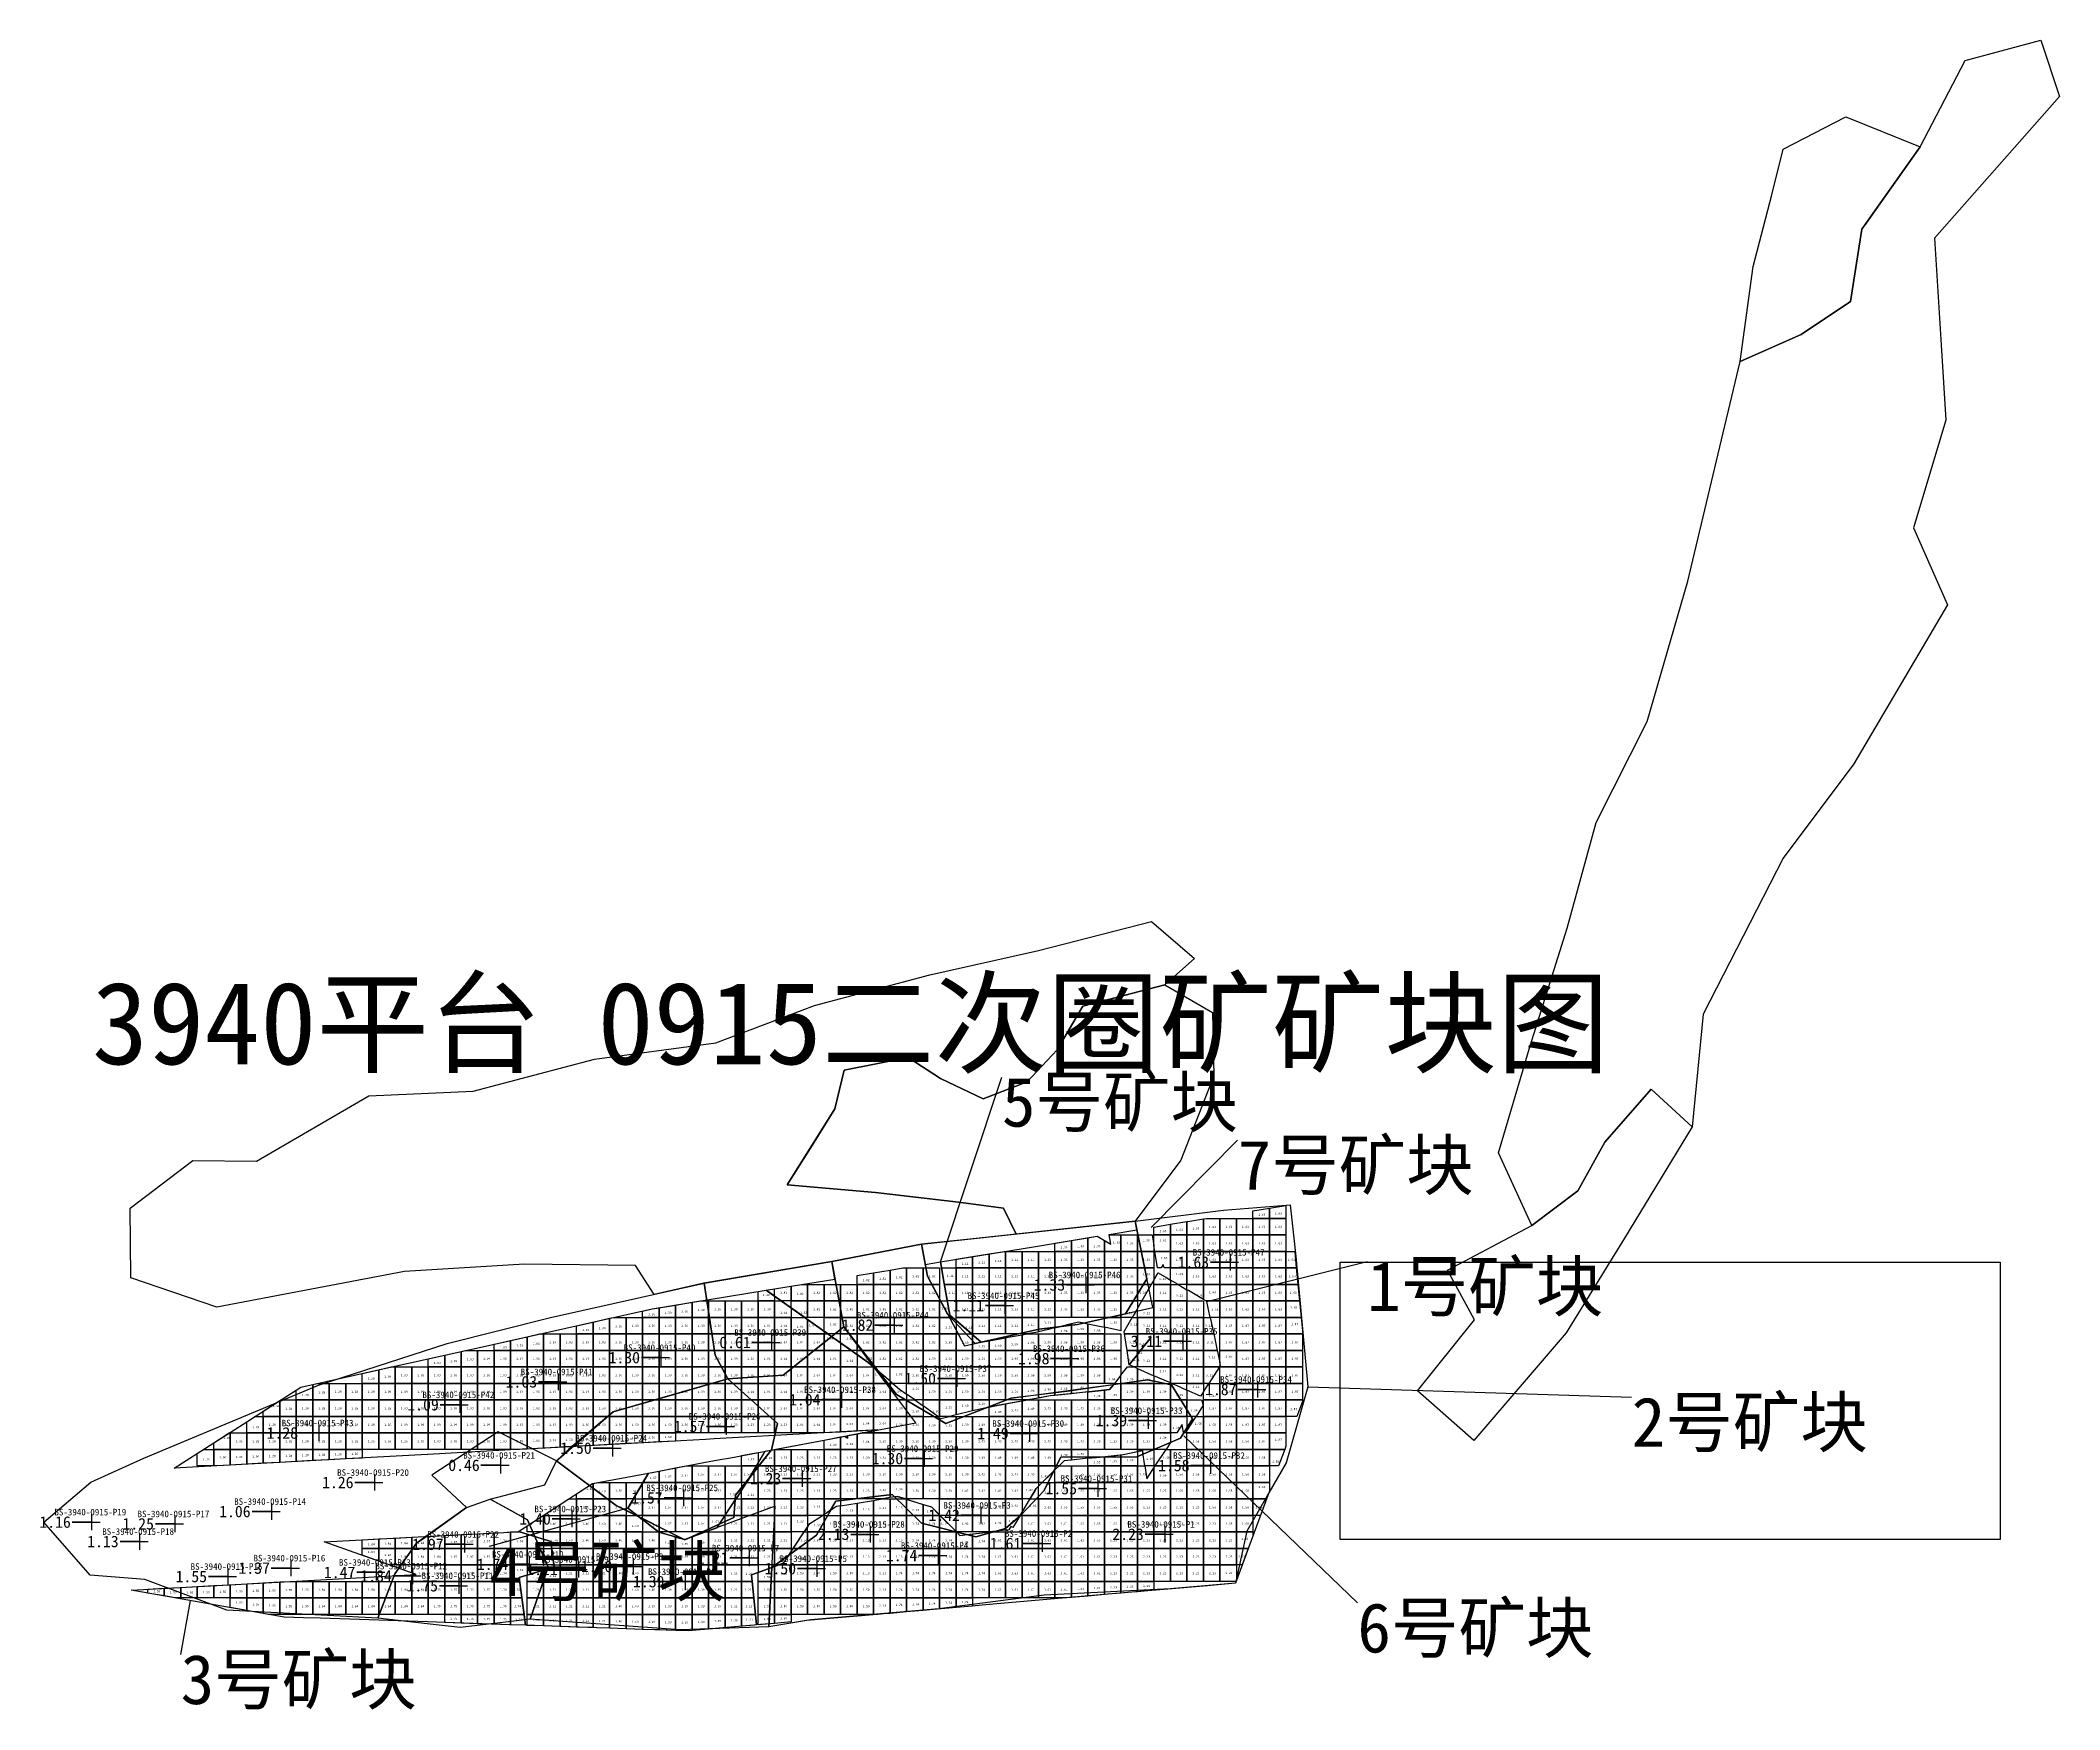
# Model space of a CAD drawing. Header units: metres. Extents: x 470000 to 470123, y 4349633 to 4349734.
import ezdxf

# ---------------------------------------------------------------- set-up
doc = ezdxf.new("R2010")
doc.units = ezdxf.units.M
for name, color, linetype in [('1.000-1.500', 5, 'Continuous'), ('1.500-3.000', 1, 'Continuous'), ('3.000-999.000', 2, 'Continuous'), ('点', 7, 'Continuous'), ('爆区方格网', 7, 'Continuous'), ('综合图_历史矿块', 7, 'Continuous'), ('钻孔', 7, 'Continuous')]:
    doc.layers.add(name, color=color, linetype=linetype)
doc.styles.add('CN_TTF', font='simsunb.ttf')
picture_1 = doc.add_image_def('image1.png', size_in_pixel=(1311, 551))

msp = doc.modelspace()

# ---------------------------------------------------------------- linework, layer by layer
at = {"color": 7}
for p, q in [((470054.98, 4349659.81), (470058.7, 4349671.01)), ((470067.75, 4349661.89), (470072.99, 4349667.19)), ((470071.13, 4349657.4), (470080.84, 4349659.83)), ((470077.25, 4349652.24), (470096.88, 4349651.6)), ((470069.74, 4349649.26), (470080.25, 4349639.13)), ((470036.03, 4349644.87), (470027.62, 4349642.56)), ((470009.49, 4349639.28), (470008.91, 4349636))]:
    msp.add_line(p, q, dxfattribs=at)
at = {"layer": '1.000-1.500', "color": 5, "lineweight": 30}
for points in [[(470031.4, 4349642.5), (470031.35, 4349642.85), (470029.39, 4349643.46), (470033.88, 4349646.37), (470033.88, 4349646.37), (470037.27, 4349647.01), (470036.14, 4349645.07), (470036.03, 4349644.87), (470036.08, 4349644.83), (470037.9, 4349643.43), (470038.63, 4349643.22), (470038.69, 4349643.2), (470039.48, 4349642.97), (470040.63, 4349643.4), (470041.41, 4349643.68), (470042.63, 4349645.5), (470042.79, 4349645.75), (470043.02, 4349646.09), (470044.31, 4349648.25), (470044.35, 4349648.34), (470047.92, 4349649.01), (470049.16, 4349649.24), (470049.37, 4349649.13), (470049.35, 4349649.28), (470051.17, 4349649.62), (470047.13, 4349649.4), (470041.25, 4349649.08), (470040.73, 4349649.05), (470031.02, 4349648.52), (470029.63, 4349648.45), (470023.87, 4349648.14), (470018.94, 4349647.87), (470014.91, 4349647.65), (470011.11, 4349647.44), (470008.53, 4349647.3), (470010.93, 4349648.84), (470011.91, 4349649.47), (470016.21, 4349652.22), (470020.99, 4349653.29), (470028.12, 4349654.87), (470034.24, 4349656.23), (470037.5, 4349656.96), (470044.42, 4349658.09), (470044.72, 4349657.88), (470050.59, 4349653.72), (470051.06, 4349653.32), (470050.74, 4349653.72), (470049.12, 4349655.87), (470048.39, 4349659.84), (470053.82, 4349660.88), (470054.19, 4349658.94), (470055.41, 4349656.65), (470057.09, 4349654.87), (470060.96, 4349655.73), (470063.28, 4349656.01), (470066.2, 4349656.67), (470067.49, 4349658.79), (470066.79, 4349662.27), (470072.14, 4349662.94), (470076.18, 4349663.27), (470076.52, 4349660.13), (470077.25, 4349652.24), (470075.93, 4349647.62), (470073.55, 4349643.49), (470072.87, 4349640.33), (470068.93, 4349639.99), (470061.27, 4349639.6), (470054.88, 4349638.78), (470047.12, 4349638.11), (470044.57, 4349637.69), (470044.76, 4349641.29), (470043.52, 4349640.83), (470043.82, 4349637.8), (470043.68, 4349637.79), (470042.74, 4349637.7), (470039.71, 4349637.44), (470036.98, 4349637.53), (470034.92, 4349637.6), (470034.14, 4349637.63), (470029.82, 4349637.78), (470029.43, 4349640.67), (470031.56, 4349641.32), (470031.4, 4349642.5)], [(470048.39, 4349659.84), (470053.82, 4349660.88), (470054.19, 4349658.94), (470055.41, 4349656.65), (470057.09, 4349654.87), (470057.44, 4349654.95), (470055.55, 4349656.57), (470055.21, 4349658.49), (470054.98, 4349659.81), (470060.61, 4349660.73), (470064.48, 4349661.36), (470065.3, 4349660.88), (470065.2, 4349661.48), (470066.89, 4349661.75), (470066.79, 4349662.27), (470072.14, 4349662.94), (470076.18, 4349663.27), (470076.52, 4349660.13), (470077.25, 4349652.24), (470075.93, 4349647.62), (470073.55, 4349643.49), (470072.87, 4349640.33), (470068.93, 4349639.99), (470061.27, 4349639.6), (470054.88, 4349638.78), (470047.12, 4349638.11), (470044.57, 4349637.69), (470044.76, 4349641.29), (470047.47, 4349643.25), (470048.63, 4349645.3), (470052.04, 4349645.71), (470053.82, 4349643.96), (470057.13, 4349643.14), (470058.91, 4349643.64), (470059.87, 4349644.48), (470061.24, 4349645.93), (470062.27, 4349647.98), (470066.88, 4349648), (470069.53, 4349649.12), (470070.25, 4349650.3), (470068.99, 4349652.36), (470067.53, 4349652.66), (470062.65, 4349651.95), (470059.27, 4349651.54), (470055.3, 4349650.01), (470052.31, 4349651.76), (470050.74, 4349653.72), (470049.12, 4349655.87), (470048.39, 4349659.84)]]:
    msp.add_lwpolyline(points, close=True, dxfattribs=at)
at = {"layer": '1.500-3.000', "color": 1, "lineweight": 30}
for points in [[(470039.48, 4349642.97), (470038.69, 4349643.2), (470037.9, 4349643.43), (470036.03, 4349644.87), (470037.27, 4349647.01), (470040.73, 4349647.66), (470041.17, 4349647.74), (470041.51, 4349647.81), (470042.25, 4349647.94), (470042.25, 4349647.94), (470053.49, 4349650.05), (470049.12, 4349655.87), (470048.39, 4349659.84), (470053.82, 4349660.88), (470054.19, 4349658.94), (470056.44, 4349654.73), (470060.96, 4349655.73), (470063.28, 4349656.01), (470067.85, 4349657.04), (470066.79, 4349662.27), (470072.14, 4349662.94), (470076.18, 4349663.27), (470076.52, 4349660.13), (470077.25, 4349652.24), (470075.93, 4349647.62), (470073.55, 4349643.49), (470072.87, 4349640.33), (470068.93, 4349639.99), (470061.27, 4349639.6), (470054.88, 4349638.78), (470047.12, 4349638.11), (470044.57, 4349637.69), (470044.96, 4349644.99), (470039.48, 4349642.97)], [(470048.39, 4349659.84), (470053.82, 4349660.88), (470054.19, 4349658.94), (470055.41, 4349656.65), (470057.09, 4349654.87), (470060.96, 4349655.73), (470063.28, 4349656.01), (470066.2, 4349656.67), (470067.49, 4349658.79), (470066.79, 4349662.27), (470072.14, 4349662.94), (470076.18, 4349663.27), (470076.52, 4349660.13), (470077.25, 4349652.24), (470075.93, 4349647.62), (470074.88, 4349645.81), (470073.8, 4349642.86), (470072.87, 4349640.33), (470071.17, 4349640.18), (470068.52, 4349639.95), (470066.58, 4349639.78), (470065.13, 4349639.66), (470062.82, 4349639.46), (470058.39, 4349639.07), (470056.41, 4349638.9), (470051.52, 4349638.47), (470050.89, 4349638.41), (470046.85, 4349638.06), (470044.57, 4349637.69), (470044.58, 4349637.86), (470043.82, 4349637.8), (470043.52, 4349640.83), (470044.76, 4349641.29), (470044.76, 4349641.29), (470045.78, 4349642.03), (470047.06, 4349643.94), (470047.76, 4349644.39), (470048.32, 4349644.75), (470048.63, 4349645.3), (470052.04, 4349645.71), (470052.19, 4349645.56), (470052.37, 4349645.59), (470053.6, 4349645.21), (470054.43, 4349644.95), (470055.94, 4349643.44), (470056.59, 4349643.28), (470057.89, 4349643.43), (470058.35, 4349643.48), (470058.91, 4349643.64), (470059.78, 4349644.4), (470060.78, 4349646.07), (470060.99, 4349646.28), (470061.84, 4349647.12), (470062.27, 4349647.98), (470064.78, 4349647.99), (470066.06, 4349648.13), (470067.22, 4349648.37), (470067.25, 4349648.16), (470069.53, 4349649.12), (470070.25, 4349650.3), (470068.99, 4349652.36), (470067.53, 4349652.66), (470062.65, 4349651.95), (470059.27, 4349651.54), (470055.3, 4349650.01), (470052.31, 4349651.76), (470050.74, 4349653.72), (470049.12, 4349655.87), (470048.39, 4349659.84)], [(470048.39, 4349659.84), (470053.82, 4349660.88), (470054.05, 4349659.66), (470054.98, 4349659.81), (470055.21, 4349658.49), (470055.55, 4349656.57), (470055.8, 4349656.36), (470057.44, 4349654.95), (470060.96, 4349655.73), (470062.09, 4349655.86), (470063.34, 4349656.18), (470063.71, 4349656.11), (470066.2, 4349656.67), (470067.49, 4349658.79), (470066.79, 4349662.27), (470072.14, 4349662.94), (470076.18, 4349663.27), (470076.52, 4349660.13), (470077.25, 4349652.24), (470075.93, 4349647.62), (470073.55, 4349643.49), (470072.87, 4349640.33), (470068.93, 4349639.99), (470061.27, 4349639.6), (470054.88, 4349638.78), (470047.12, 4349638.11), (470044.57, 4349637.69), (470044.76, 4349641.29), (470047.47, 4349643.25), (470048.63, 4349645.3), (470052.04, 4349645.71), (470053.82, 4349643.96), (470057.13, 4349643.14), (470058.91, 4349643.64), (470059.87, 4349644.48), (470061.24, 4349645.93), (470062.27, 4349647.98), (470066.88, 4349648), (470069.53, 4349649.12), (470070.25, 4349650.3), (470068.99, 4349652.36), (470067.53, 4349652.66), (470065.46, 4349652.36), (470065.23, 4349652.07), (470063.99, 4349651.94), (470061.63, 4349651.68), (470059.78, 4349651.35), (470058.19, 4349651.07), (470057.84, 4349650.99), (470055.3, 4349650.01), (470052.31, 4349651.76), (470051.06, 4349653.32), (470050.59, 4349653.72), (470044.42, 4349658.09), (470048.58, 4349658.77), (470048.39, 4349659.84)], [(470015.19, 4349638.27), (470005.92, 4349639.91), (470016.31, 4349640.48), (470017.4, 4349640.54), (470023.2, 4349640.86), (470017.62, 4349642.84), (470023.69, 4349643.16), (470028.51, 4349643.41), (470029.39, 4349643.46), (470029.39, 4349643.46), (470031.35, 4349642.85), (470031.56, 4349641.32), (470029.43, 4349640.67), (470029.82, 4349637.78), (470028.85, 4349637.81), (470023.88, 4349637.98), (470017.4, 4349638.2), (470016.37, 4349638.23), (470015.19, 4349638.27)]]:
    msp.add_lwpolyline(points, close=True, dxfattribs=at)
at = {"layer": '3.000-999.000', "color": 2, "lineweight": 30}
msp.add_lwpolyline([(470048.39, 4349659.84), (470053.82, 4349660.88), (470054.19, 4349658.94), (470055.41, 4349656.65), (470057.09, 4349654.87), (470060.96, 4349655.73), (470063.28, 4349656.01), (470066.2, 4349656.67), (470067.49, 4349658.79), (470066.79, 4349662.27), (470072.14, 4349662.94), (470076.18, 4349663.27), (470076.52, 4349660.13), (470077.25, 4349652.24), (470075.93, 4349647.62), (470073.55, 4349643.49), (470072.87, 4349640.33), (470068.93, 4349639.99), (470061.27, 4349639.6), (470054.88, 4349638.78), (470047.12, 4349638.11), (470044.57, 4349637.69), (470044.76, 4349641.29), (470047.47, 4349643.25), (470048.63, 4349645.3), (470052.04, 4349645.71), (470053.82, 4349643.96), (470057.13, 4349643.14), (470058.91, 4349643.64), (470059.87, 4349644.48), (470061.24, 4349645.93), (470062.27, 4349647.98), (470066.88, 4349648), (470069.53, 4349649.12), (470070.25, 4349650.3), (470068.99, 4349652.36), (470067.53, 4349652.66), (470062.65, 4349651.95), (470059.27, 4349651.54), (470055.3, 4349650.01), (470052.31, 4349651.76), (470050.74, 4349653.72), (470049.12, 4349655.87), (470048.39, 4349659.84)], close=True, dxfattribs=at)
at = {"layer": '点', "color": 138, "true_color": 0x004c4c}
for p, q in [((470072.05, 4349659.79), (470073.05, 4349659.79)), ((470072.55, 4349659.29), (470072.55, 4349660.29)), ((470063.32, 4349658.42), (470064.32, 4349658.42)), ((470063.82, 4349657.92), (470063.82, 4349658.92)), ((470058.4, 4349657.16), (470059.4, 4349657.16)), ((470058.9, 4349656.66), (470058.9, 4349657.66)), ((470051.69, 4349655.98), (470052.69, 4349655.98)), ((470052.19, 4349655.48), (470052.19, 4349656.48)), ((470038.05, 4349653.51), (470038.05, 4349654.51)), ((470044.26, 4349654.92), (470045.26, 4349654.92)), ((470044.76, 4349654.42), (470044.76, 4349655.42)), ((470062.87, 4349653.45), (470062.87, 4349654.45)), ((470069.2, 4349655), (470070.2, 4349655)), ((470069.7, 4349654.5), (470069.7, 4349655.5)), ((470037.55, 4349654.01), (470038.55, 4349654.01)), ((470055.99, 4349652.24), (470055.99, 4349653.24)), ((470062.37, 4349653.95), (470063.37, 4349653.95)), ((470031.32, 4349652.54), (470032.32, 4349652.54)), ((470031.82, 4349652.04), (470031.82, 4349653.04)), ((470048.99, 4349650.96), (470048.99, 4349651.96)), ((470055.49, 4349652.74), (470056.49, 4349652.74)), ((470073.71, 4349652.08), (470074.71, 4349652.08)), ((470074.21, 4349651.58), (470074.21, 4349652.58)), ((470025.35, 4349651.15), (470026.35, 4349651.15)), ((470025.85, 4349650.65), (470025.85, 4349651.65)), ((470048.49, 4349651.46), (470049.49, 4349651.46)), ((470067.58, 4349649.69), (470067.58, 4349650.69)), ((470016.82, 4349649.44), (470017.82, 4349649.44)), ((470017.32, 4349648.94), (470017.32, 4349649.94)), ((470041.5, 4349649.83), (470042.5, 4349649.83)), ((470042, 4349649.33), (470042, 4349650.33)), ((470060.4, 4349648.91), (470060.4, 4349649.91)), ((470067.08, 4349650.19), (470068.08, 4349650.19)), ((470034.62, 4349648.52), (470035.62, 4349648.52)), ((470035.12, 4349648.02), (470035.12, 4349649.02)), ((470054, 4349647.39), (470054, 4349648.39)), ((470059.9, 4349649.41), (470060.9, 4349649.41)), ((470027.83, 4349647.48), (470028.83, 4349647.48)), ((470028.33, 4349646.98), (470028.33, 4349647.98)), ((470046.61, 4349646.17), (470046.61, 4349647.17)), ((470053.5, 4349647.89), (470054.5, 4349647.89)), ((470070.86, 4349647.47), (470071.86, 4349647.47)), ((470071.36, 4349646.97), (470071.36, 4349647.97)), ((470020.18, 4349646.44), (470021.18, 4349646.44)), ((470020.68, 4349645.94), (470020.68, 4349646.94)), ((470039.42, 4349645.01), (470039.42, 4349646.01)), ((470046.11, 4349646.67), (470047.11, 4349646.67)), ((470064.04, 4349646.07), (470065.04, 4349646.07)), ((470064.54, 4349645.57), (470064.54, 4349646.57)), ((470003.54, 4349643.54), (470003.54, 4349644.54)), ((470013.94, 4349644.68), (470014.94, 4349644.68)), ((470014.44, 4349644.18), (470014.44, 4349645.18)), ((470032.64, 4349643.73), (470032.64, 4349644.73)), ((470038.92, 4349645.51), (470039.92, 4349645.51)), ((470057.44, 4349643.95), (470057.44, 4349644.95)), ((470003.04, 4349644.04), (470004.04, 4349644.04)), ((470006.44, 4349642.36), (470006.44, 4349643.36)), ((470008.08, 4349643.93), (470009.08, 4349643.93)), ((470008.58, 4349643.43), (470008.58, 4349644.43)), ((470032.14, 4349644.23), (470033.14, 4349644.23)), ((470050.74, 4349642.79), (470050.74, 4349643.79)), ((470056.94, 4349644.45), (470057.94, 4349644.45)), ((470068.59, 4349642.8), (470068.59, 4349643.8)), ((470005.94, 4349642.86), (470006.94, 4349642.86)), ((470025.64, 4349642.69), (470026.64, 4349642.69)), ((470026.14, 4349642.19), (470026.14, 4349643.19)), ((470043.4, 4349641.36), (470043.4, 4349642.36)), ((470050.24, 4349643.29), (470051.24, 4349643.29)), ((470054.86, 4349641.51), (470054.86, 4349642.51)), ((470060.66, 4349642.74), (470061.66, 4349642.74)), ((470061.16, 4349642.24), (470061.16, 4349643.24)), ((470068.09, 4349643.3), (470069.09, 4349643.3)), ((470011.8, 4349640.24), (470011.8, 4349641.24)), ((470015.11, 4349641.25), (470016.11, 4349641.25)), ((470015.61, 4349640.75), (470015.61, 4349641.75)), ((470020.29, 4349640.99), (470021.29, 4349640.99)), ((470020.79, 4349640.49), (470020.79, 4349641.49)), ((470023, 4349640.27), (470023, 4349641.27)), ((470029.56, 4349641.48), (470030.56, 4349641.48)), ((470030.06, 4349640.98), (470030.06, 4349641.98)), ((470032.56, 4349641.17), (470033.56, 4349641.17)), ((470033.06, 4349640.67), (470033.06, 4349641.67)), ((470035.87, 4349641.35), (470036.87, 4349641.35)), ((470036.37, 4349640.85), (470036.37, 4349641.85)), ((470039.53, 4349639.93), (470039.53, 4349640.93)), ((470042.9, 4349641.86), (470043.9, 4349641.86)), ((470047.01, 4349641.22), (470048.01, 4349641.22)), ((470047.51, 4349640.72), (470047.51, 4349641.72)), ((470054.36, 4349642.01), (470055.36, 4349642.01)), ((470011.3, 4349640.74), (470012.3, 4349640.74)), ((470022.5, 4349640.77), (470023.5, 4349640.77)), ((470025.3, 4349640.18), (470026.3, 4349640.18)), ((470025.8, 4349639.68), (470025.8, 4349640.68)), ((470039.03, 4349640.43), (470040.03, 4349640.43))]:
    msp.add_line(p, q, dxfattribs=at)
at = {"layer": '爆区方格网', "color": 1}
for points in [[(470074.92, 4349662.44), (470073.92, 4349662.44), (470073.92, 4349662.9), (470074.92, 4349663.06), (470074.92, 4349662.44)], [(470075.92, 4349662.44), (470074.92, 4349662.44), (470074.92, 4349663.06), (470075.92, 4349663.23), (470075.92, 4349662.44)], [(470068.92, 4349661.44), (470067.92, 4349661.44), (470067.92, 4349661.92), (470068.92, 4349662.09), (470068.92, 4349661.44)], [(470069.92, 4349661.44), (470068.92, 4349661.44), (470068.92, 4349662.09), (470069.92, 4349662.25), (470069.92, 4349661.44)], [(470070.92, 4349661.44), (470069.92, 4349661.44), (470069.92, 4349662.25), (470069.98, 4349662.26), (470070.92, 4349662.41), (470070.92, 4349661.44)], [(470071.92, 4349662.44), (470071.92, 4349661.44), (470070.92, 4349661.44), (470070.92, 4349662.41), (470071.09, 4349662.44), (470071.92, 4349662.44)], [(470071.92, 4349661.44), (470071.92, 4349662.44), (470072.92, 4349662.44), (470072.92, 4349661.44), (470071.92, 4349661.44)], [(470072.92, 4349661.44), (470072.92, 4349662.44), (470073.92, 4349662.44), (470073.92, 4349661.44), (470072.92, 4349661.44)], [(470073.92, 4349661.44), (470073.92, 4349662.44), (470074.92, 4349662.44), (470074.92, 4349661.44), (470073.92, 4349661.44)], [(470074.92, 4349661.44), (470074.92, 4349662.44), (470075.92, 4349662.44), (470075.92, 4349661.44), (470074.92, 4349661.44)], [(470067.92, 4349661.44), (470068.92, 4349661.44), (470068.92, 4349660.44), (470067.98, 4349660.44), (470067.92, 4349660.81), (470067.92, 4349661.44)], [(470068.92, 4349660.44), (470068.92, 4349661.44), (470069.92, 4349661.44), (470069.92, 4349660.44), (470068.92, 4349660.44)], [(470069.92, 4349660.44), (470069.92, 4349661.44), (470070.92, 4349661.44), (470070.92, 4349660.44), (470069.92, 4349660.44)], [(470070.92, 4349660.44), (470070.92, 4349661.44), (470071.92, 4349661.44), (470071.92, 4349660.44), (470070.92, 4349660.44)], [(470071.92, 4349660.44), (470071.92, 4349661.44), (470072.92, 4349661.44), (470072.92, 4349660.44), (470071.92, 4349660.44)], [(470072.92, 4349660.44), (470072.92, 4349661.44), (470073.92, 4349661.44), (470073.92, 4349660.44), (470072.92, 4349660.44)], [(470073.92, 4349660.44), (470073.92, 4349661.44), (470074.92, 4349661.44), (470074.92, 4349660.44), (470073.92, 4349660.44)], [(470074.92, 4349660.44), (470074.92, 4349661.44), (470075.92, 4349661.44), (470075.92, 4349660.44), (470074.92, 4349660.44)], [(470051.92, 4349658.44), (470050.92, 4349658.44), (470050.92, 4349659.15), (470051.92, 4349659.31), (470051.92, 4349658.44)], [(470052.92, 4349659.44), (470052.92, 4349658.44), (470051.92, 4349658.44), (470051.92, 4349659.31), (470052.69, 4349659.44), (470052.92, 4349659.44)], [(470052.92, 4349658.44), (470052.92, 4349659.44), (470053.92, 4349659.44), (470053.92, 4349658.44), (470052.92, 4349658.44)], [(470053.92, 4349658.44), (470053.92, 4349659.44), (470054.92, 4349659.44), (470054.92, 4349658.44), (470053.92, 4349658.44)], [(470068.92, 4349660.44), (470068.92, 4349659.44), (470068.54, 4349659.44), (470068.47, 4349659.66), (470068.35, 4349659.44), (470068.14, 4349659.44), (470067.98, 4349660.44), (470068.92, 4349660.44)], [(470068.92, 4349659.44), (470068.92, 4349660.44), (470069.92, 4349660.44), (470069.92, 4349659.44), (470068.92, 4349659.44)], [(470068.92, 4349659.44), (470069.92, 4349659.44), (470069.92, 4349658.44), (470069.38, 4349658.44), (470068.92, 4349658.71), (470068.92, 4349659.44)], [(470069.92, 4349659.44), (470069.92, 4349660.44), (470070.92, 4349660.44), (470070.92, 4349659.44), (470069.92, 4349659.44)], [(470069.92, 4349658.44), (470069.92, 4349659.44), (470070.92, 4349659.44), (470070.92, 4349658.44), (470069.92, 4349658.44)], [(470070.92, 4349659.44), (470070.92, 4349660.44), (470071.92, 4349660.44), (470071.92, 4349659.44), (470070.92, 4349659.44)], [(470070.92, 4349658.44), (470070.92, 4349659.44), (470071.92, 4349659.44), (470071.92, 4349658.44), (470070.92, 4349658.44)], [(470071.92, 4349659.44), (470071.92, 4349660.44), (470072.92, 4349660.44), (470072.92, 4349659.44), (470071.92, 4349659.44)], [(470071.92, 4349658.44), (470071.92, 4349659.44), (470072.92, 4349659.44), (470072.92, 4349658.44), (470071.92, 4349658.44)], [(470072.92, 4349659.44), (470072.92, 4349660.44), (470073.92, 4349660.44), (470073.92, 4349659.44), (470072.92, 4349659.44)], [(470072.92, 4349658.44), (470072.92, 4349659.44), (470073.92, 4349659.44), (470073.92, 4349658.44), (470072.92, 4349658.44)], [(470073.92, 4349659.44), (470073.92, 4349660.44), (470074.92, 4349660.44), (470074.92, 4349659.44), (470073.92, 4349659.44)], [(470073.92, 4349658.44), (470073.92, 4349659.44), (470074.92, 4349659.44), (470074.92, 4349658.44), (470073.92, 4349658.44)], [(470074.92, 4349659.44), (470074.92, 4349660.44), (470075.92, 4349660.44), (470075.92, 4349659.44), (470074.92, 4349659.44)], [(470074.92, 4349658.44), (470074.92, 4349659.44), (470075.92, 4349659.44), (470075.92, 4349658.44), (470074.92, 4349658.44)], [(470075.92, 4349659.44), (470075.92, 4349660.44), (470076.46, 4349660.44), (470076.55, 4349659.44), (470075.92, 4349659.44)], [(470075.92, 4349658.44), (470075.92, 4349659.44), (470076.55, 4349659.44), (470076.65, 4349658.44), (470075.92, 4349658.44)], [(470045.92, 4349657.44), (470045.34, 4349657.44), (470044.92, 4349657.74), (470044.92, 4349658.17), (470045.92, 4349658.33), (470045.92, 4349657.44)], [(470046.92, 4349658.44), (470046.92, 4349657.44), (470045.92, 4349657.44), (470045.92, 4349658.33), (470046.56, 4349658.44), (470046.92, 4349658.44)], [(470046.92, 4349657.44), (470046.92, 4349658.44), (470047.92, 4349658.44), (470047.92, 4349657.44), (470046.92, 4349657.44)], [(470047.92, 4349657.44), (470047.92, 4349658.44), (470048.92, 4349658.44), (470048.92, 4349657.44), (470047.92, 4349657.44)], [(470048.92, 4349657.44), (470048.92, 4349658.44), (470049.92, 4349658.44), (470049.92, 4349657.44), (470048.92, 4349657.44)], [(470050.92, 4349658.44), (470049.92, 4349658.44), (470049.92, 4349658.99), (470050.92, 4349659.15), (470050.92, 4349658.44)], [(470049.92, 4349657.44), (470049.92, 4349658.44), (470050.92, 4349658.44), (470050.92, 4349657.44), (470049.92, 4349657.44)], [(470050.92, 4349657.44), (470050.92, 4349658.44), (470051.92, 4349658.44), (470051.92, 4349657.44), (470050.92, 4349657.44)], [(470051.92, 4349657.44), (470051.92, 4349658.44), (470052.92, 4349658.44), (470052.92, 4349657.44), (470051.92, 4349657.44)], [(470052.92, 4349657.44), (470052.92, 4349658.44), (470053.92, 4349658.44), (470053.92, 4349657.44), (470052.92, 4349657.44)], [(470053.92, 4349657.44), (470053.92, 4349658.44), (470054.92, 4349658.44), (470054.92, 4349657.44), (470053.92, 4349657.44)], [(470069.92, 4349658.44), (470070.92, 4349658.44), (470070.92, 4349657.52), (470070.01, 4349658.07), (470069.92, 4349658.12), (470069.92, 4349658.44)], [(470070.92, 4349658.44), (470071.92, 4349658.44), (470071.92, 4349657.44), (470071.06, 4349657.44), (470070.92, 4349657.52), (470070.92, 4349658.44)], [(470071.92, 4349657.44), (470071.92, 4349658.44), (470072.92, 4349658.44), (470072.92, 4349657.44), (470071.92, 4349657.44)], [(470072.92, 4349657.44), (470072.92, 4349658.44), (470073.92, 4349658.44), (470073.92, 4349657.44), (470072.92, 4349657.44)], [(470073.92, 4349657.44), (470073.92, 4349658.44), (470074.92, 4349658.44), (470074.92, 4349657.44), (470073.92, 4349657.44)], [(470074.92, 4349657.44), (470074.92, 4349658.44), (470075.92, 4349658.44), (470075.92, 4349657.44), (470074.92, 4349657.44)], [(470075.92, 4349657.44), (470075.92, 4349658.44), (470076.65, 4349658.44), (470076.75, 4349657.44), (470075.92, 4349657.44)], [(470045.92, 4349657.44), (470046.92, 4349657.44), (470046.92, 4349656.44), (470046.75, 4349656.44), (470045.92, 4349657.03), (470045.92, 4349657.44)], [(470046.92, 4349656.44), (470046.92, 4349657.44), (470047.92, 4349657.44), (470047.92, 4349656.44), (470046.92, 4349656.44)], [(470047.92, 4349656.44), (470047.92, 4349657.44), (470048.92, 4349657.44), (470048.92, 4349656.44), (470047.92, 4349656.44)], [(470048.92, 4349656.44), (470048.92, 4349657.44), (470049.92, 4349657.44), (470049.92, 4349656.44), (470048.92, 4349656.44)], [(470049.92, 4349656.44), (470049.92, 4349657.44), (470050.92, 4349657.44), (470050.92, 4349656.44), (470049.92, 4349656.44)], [(470050.92, 4349656.44), (470050.92, 4349657.44), (470051.92, 4349657.44), (470051.92, 4349656.44), (470050.92, 4349656.44)], [(470051.92, 4349656.44), (470051.92, 4349657.44), (470052.92, 4349657.44), (470052.92, 4349656.44), (470051.92, 4349656.44)], [(470052.92, 4349656.44), (470052.92, 4349657.44), (470053.92, 4349657.44), (470053.92, 4349656.44), (470052.92, 4349656.44)], [(470053.92, 4349656.44), (470053.92, 4349657.44), (470054.92, 4349657.44), (470054.92, 4349656.44), (470053.92, 4349656.44)], [(470054.92, 4349656.44), (470054.92, 4349657.44), (470055.39, 4349657.44), (470055.55, 4349656.57), (470055.7, 4349656.44), (470054.92, 4349656.44)], [(470071.92, 4349657.44), (470071.92, 4349656.44), (470071.33, 4349656.44), (470071.13, 4349657.4), (470071.06, 4349657.44), (470071.92, 4349657.44)], [(470071.92, 4349656.44), (470071.92, 4349657.44), (470072.92, 4349657.44), (470072.92, 4349656.44), (470071.92, 4349656.44)], [(470072.92, 4349656.44), (470072.92, 4349657.44), (470073.92, 4349657.44), (470073.92, 4349656.44), (470072.92, 4349656.44)], [(470073.92, 4349656.44), (470073.92, 4349657.44), (470074.92, 4349657.44), (470074.92, 4349656.44), (470073.92, 4349656.44)], [(470074.92, 4349656.44), (470074.92, 4349657.44), (470075.92, 4349657.44), (470075.92, 4349656.44), (470074.92, 4349656.44)], [(470075.92, 4349656.44), (470075.92, 4349657.44), (470076.75, 4349657.44), (470076.82, 4349656.67), (470076.84, 4349656.44), (470075.92, 4349656.44)], [(470047.92, 4349656.44), (470048.92, 4349656.44), (470048.92, 4349655.44), (470048.16, 4349655.44), (470047.92, 4349655.61), (470047.92, 4349656.44)], [(470048.92, 4349655.44), (470048.92, 4349656.44), (470049.92, 4349656.44), (470049.92, 4349655.44), (470048.92, 4349655.44)], [(470049.92, 4349655.44), (470049.92, 4349656.44), (470050.92, 4349656.44), (470050.92, 4349655.44), (470049.92, 4349655.44)], [(470050.92, 4349655.44), (470050.92, 4349656.44), (470051.92, 4349656.44), (470051.92, 4349655.44), (470050.92, 4349655.44)], [(470051.92, 4349655.44), (470051.92, 4349656.44), (470052.92, 4349656.44), (470052.92, 4349655.44), (470051.92, 4349655.44)], [(470052.92, 4349655.44), (470052.92, 4349656.44), (470053.92, 4349656.44), (470053.92, 4349655.44), (470052.92, 4349655.44)], [(470053.92, 4349655.44), (470053.92, 4349656.44), (470054.92, 4349656.44), (470054.92, 4349655.44), (470053.92, 4349655.44)], [(470055.92, 4349655.44), (470054.92, 4349655.44), (470054.92, 4349656.44), (470055.7, 4349656.44), (470055.8, 4349656.36), (470055.92, 4349656.25), (470055.92, 4349655.44)], [(470062.92, 4349655.44), (470061.92, 4349655.44), (470061.92, 4349655.82), (470062.92, 4349656.08), (470062.92, 4349655.44)], [(470063.92, 4349655.44), (470062.92, 4349655.44), (470062.92, 4349656.08), (470063.34, 4349656.18), (470063.92, 4349656.06), (470063.92, 4349655.44)], [(470064.92, 4349655.44), (470063.92, 4349655.44), (470063.92, 4349656.06), (470064.92, 4349655.85), (470064.92, 4349655.44)], [(470071.92, 4349655.44), (470071.92, 4349656.44), (470072.92, 4349656.44), (470072.92, 4349655.44), (470071.92, 4349655.44)], [(470072.92, 4349655.44), (470072.92, 4349656.44), (470073.92, 4349656.44), (470073.92, 4349655.44), (470072.92, 4349655.44)], [(470073.92, 4349655.44), (470073.92, 4349656.44), (470074.92, 4349656.44), (470074.92, 4349655.44), (470073.92, 4349655.44)], [(470074.92, 4349655.44), (470074.92, 4349656.44), (470075.92, 4349656.44), (470075.92, 4349655.44), (470074.92, 4349655.44)], [(470076.92, 4349655.44), (470075.92, 4349655.44), (470075.92, 4349656.44), (470076.84, 4349656.44), (470076.92, 4349655.64), (470076.92, 4349655.44)], [(470048.92, 4349655.44), (470049.92, 4349655.44), (470049.92, 4349654.44), (470049.58, 4349654.44), (470048.92, 4349654.9), (470048.92, 4349655.44)], [(470049.92, 4349654.44), (470049.92, 4349655.44), (470050.92, 4349655.44), (470050.92, 4349654.44), (470049.92, 4349654.44)], [(470049.92, 4349654.44), (470050.92, 4349654.44), (470050.92, 4349653.44), (470050.59, 4349653.72), (470049.92, 4349654.2), (470049.92, 4349654.44)], [(470050.92, 4349654.44), (470050.92, 4349655.44), (470051.92, 4349655.44), (470051.92, 4349654.44), (470050.92, 4349654.44)], [(470050.92, 4349654.44), (470051.92, 4349654.44), (470051.92, 4349653.44), (470050.92, 4349653.44), (470050.92, 4349653.44), (470050.92, 4349654.44)], [(470051.92, 4349654.44), (470051.92, 4349655.44), (470052.92, 4349655.44), (470052.92, 4349654.44), (470051.92, 4349654.44)], [(470051.92, 4349653.44), (470051.92, 4349654.44), (470052.92, 4349654.44), (470052.92, 4349653.44), (470051.92, 4349653.44)], [(470052.92, 4349654.44), (470052.92, 4349655.44), (470053.92, 4349655.44), (470053.92, 4349654.44), (470052.92, 4349654.44)], [(470052.92, 4349653.44), (470052.92, 4349654.44), (470053.92, 4349654.44), (470053.92, 4349653.44), (470052.92, 4349653.44)], [(470053.92, 4349654.44), (470053.92, 4349655.44), (470054.92, 4349655.44), (470054.92, 4349654.44), (470053.92, 4349654.44)], [(470053.92, 4349653.44), (470053.92, 4349654.44), (470054.92, 4349654.44), (470054.92, 4349653.44), (470053.92, 4349653.44)], [(470054.92, 4349654.44), (470054.92, 4349655.44), (470055.92, 4349655.44), (470055.92, 4349654.44), (470054.92, 4349654.44)], [(470054.92, 4349653.44), (470054.92, 4349654.44), (470055.92, 4349654.44), (470055.92, 4349653.44), (470054.92, 4349653.44)], [(470056.92, 4349654.44), (470055.92, 4349654.44), (470055.92, 4349655.44), (470056.87, 4349655.44), (470056.92, 4349655.4), (470056.92, 4349654.44)], [(470055.92, 4349653.44), (470055.92, 4349654.44), (470056.92, 4349654.44), (470056.92, 4349653.44), (470055.92, 4349653.44)], [(470057.92, 4349654.44), (470056.92, 4349654.44), (470056.92, 4349655.4), (470057.45, 4349654.95), (470057.92, 4349655.03), (470057.92, 4349654.44)], [(470056.92, 4349653.44), (470056.92, 4349654.44), (470057.92, 4349654.44), (470057.92, 4349653.44), (470056.92, 4349653.44)], [(470058.92, 4349654.44), (470057.92, 4349654.44), (470057.92, 4349655.03), (470058.92, 4349655.21), (470058.92, 4349654.44)], [(470057.92, 4349653.44), (470057.92, 4349654.44), (470058.92, 4349654.44), (470058.92, 4349653.44), (470057.92, 4349653.44)], [(470059.92, 4349654.44), (470058.92, 4349654.44), (470058.92, 4349655.21), (470059.09, 4349655.24), (470059.92, 4349655.38), (470059.92, 4349654.44)], [(470058.92, 4349653.44), (470058.92, 4349654.44), (470059.92, 4349654.44), (470059.92, 4349653.44), (470058.92, 4349653.44)], [(470060.92, 4349655.44), (470060.92, 4349654.44), (470059.92, 4349654.44), (470059.92, 4349655.38), (470060.23, 4349655.44), (470060.92, 4349655.44)], [(470059.92, 4349653.44), (470059.92, 4349654.44), (470060.92, 4349654.44), (470060.92, 4349653.44), (470059.92, 4349653.44)], [(470060.92, 4349654.44), (470060.92, 4349655.44), (470061.92, 4349655.44), (470061.92, 4349654.44), (470060.92, 4349654.44)], [(470060.92, 4349653.44), (470060.92, 4349654.44), (470061.92, 4349654.44), (470061.92, 4349653.44), (470060.92, 4349653.44)], [(470061.92, 4349654.44), (470061.92, 4349655.44), (470062.92, 4349655.44), (470062.92, 4349654.44), (470061.92, 4349654.44)], [(470061.92, 4349653.44), (470061.92, 4349654.44), (470062.92, 4349654.44), (470062.92, 4349653.44), (470061.92, 4349653.44)], [(470062.92, 4349654.44), (470062.92, 4349655.44), (470063.92, 4349655.44), (470063.92, 4349654.44), (470062.92, 4349654.44)], [(470062.92, 4349653.44), (470062.92, 4349654.44), (470063.92, 4349654.44), (470063.92, 4349653.44), (470062.92, 4349653.44)], [(470063.92, 4349654.44), (470063.92, 4349655.44), (470064.92, 4349655.44), (470064.92, 4349654.44), (470063.92, 4349654.44)], [(470063.92, 4349653.44), (470063.92, 4349654.44), (470064.92, 4349654.44), (470064.92, 4349653.44), (470063.92, 4349653.44)], [(470064.92, 4349654.44), (470064.92, 4349655.44), (470065.92, 4349655.44), (470065.92, 4349654.44), (470064.92, 4349654.44)], [(470064.92, 4349653.44), (470064.92, 4349654.44), (470065.92, 4349654.44), (470065.92, 4349653.44), (470064.92, 4349653.44)], [(470071.92, 4349654.44), (470071.92, 4349655.44), (470072.92, 4349655.44), (470072.92, 4349654.44), (470071.92, 4349654.44)], [(470071.92, 4349654.44), (470072.92, 4349654.44), (470072.92, 4349653.44), (470071.92, 4349653.44), (470071.92, 4349653.49), (470071.95, 4349653.54), (470071.92, 4349653.7), (470071.92, 4349654.44)], [(470072.92, 4349654.44), (470072.92, 4349655.44), (470073.92, 4349655.44), (470073.92, 4349654.44), (470072.92, 4349654.44)], [(470072.92, 4349653.44), (470072.92, 4349654.44), (470073.92, 4349654.44), (470073.92, 4349653.44), (470072.92, 4349653.44)], [(470073.92, 4349654.44), (470073.92, 4349655.44), (470074.92, 4349655.44), (470074.92, 4349654.44), (470073.92, 4349654.44)], [(470073.92, 4349653.44), (470073.92, 4349654.44), (470074.92, 4349654.44), (470074.92, 4349653.44), (470073.92, 4349653.44)], [(470074.92, 4349654.44), (470074.92, 4349655.44), (470075.92, 4349655.44), (470075.92, 4349654.44), (470074.92, 4349654.44)], [(470074.92, 4349653.44), (470074.92, 4349654.44), (470075.92, 4349654.44), (470075.92, 4349653.44), (470074.92, 4349653.44)], [(470075.92, 4349654.44), (470075.92, 4349655.44), (470076.92, 4349655.44), (470076.92, 4349654.44), (470075.92, 4349654.44)], [(470075.92, 4349653.44), (470075.92, 4349654.44), (470076.92, 4349654.44), (470076.92, 4349653.44), (470075.92, 4349653.44)], [(470051.92, 4349653.44), (470052.92, 4349653.44), (470052.92, 4349652.44), (470052.09, 4349652.44), (470051.92, 4349652.59), (470051.92, 4349653.44)], [(470052.92, 4349652.44), (470052.92, 4349653.44), (470053.92, 4349653.44), (470053.92, 4349652.44), (470052.92, 4349652.44)], [(470053.92, 4349652.44), (470053.92, 4349653.44), (470054.92, 4349653.44), (470054.92, 4349652.44), (470053.92, 4349652.44)], [(470054.92, 4349652.44), (470054.92, 4349653.44), (470055.92, 4349653.44), (470055.92, 4349652.44), (470054.92, 4349652.44)], [(470055.92, 4349652.44), (470055.92, 4349653.44), (470056.92, 4349653.44), (470056.92, 4349652.44), (470055.92, 4349652.44)], [(470056.92, 4349652.44), (470056.92, 4349653.44), (470057.92, 4349653.44), (470057.92, 4349652.44), (470056.92, 4349652.44)], [(470057.92, 4349652.44), (470057.92, 4349653.44), (470058.92, 4349653.44), (470058.92, 4349652.44), (470057.92, 4349652.44)], [(470058.92, 4349652.44), (470058.92, 4349653.44), (470059.92, 4349653.44), (470059.92, 4349652.44), (470058.92, 4349652.44)], [(470059.92, 4349652.44), (470059.92, 4349653.44), (470060.92, 4349653.44), (470060.92, 4349652.44), (470059.92, 4349652.44)], [(470060.92, 4349652.44), (470060.92, 4349653.44), (470061.92, 4349653.44), (470061.92, 4349652.44), (470060.92, 4349652.44)], [(470061.92, 4349652.44), (470061.92, 4349653.44), (470062.92, 4349653.44), (470062.92, 4349652.44), (470061.92, 4349652.44)], [(470062.92, 4349652.44), (470062.92, 4349653.44), (470063.92, 4349653.44), (470063.92, 4349652.44), (470062.92, 4349652.44)], [(470063.92, 4349652.44), (470063.92, 4349653.44), (470064.92, 4349653.44), (470064.92, 4349652.44), (470063.92, 4349652.44)], [(470064.92, 4349652.44), (470064.92, 4349653.44), (470065.92, 4349653.44), (470065.92, 4349652.94), (470065.52, 4349652.44), (470064.92, 4349652.44)], [(470071.92, 4349652.44), (470071.92, 4349653.44), (470072.92, 4349653.44), (470072.92, 4349652.44), (470071.92, 4349652.44)], [(470072.92, 4349652.44), (470072.92, 4349653.44), (470073.92, 4349653.44), (470073.92, 4349652.44), (470072.92, 4349652.44)], [(470073.92, 4349652.44), (470073.92, 4349653.44), (470074.92, 4349653.44), (470074.92, 4349652.44), (470073.92, 4349652.44)], [(470074.92, 4349652.44), (470074.92, 4349653.44), (470075.92, 4349653.44), (470075.92, 4349652.44), (470074.92, 4349652.44)], [(470075.92, 4349652.44), (470075.92, 4349653.44), (470076.92, 4349653.44), (470076.92, 4349652.44), (470075.92, 4349652.44)], [(470052.92, 4349652.44), (470053.92, 4349652.44), (470053.92, 4349651.44), (470053.42, 4349651.44), (470052.92, 4349651.79), (470052.92, 4349652.44)], [(470053.92, 4349651.44), (470053.92, 4349652.44), (470054.92, 4349652.44), (470054.92, 4349651.44), (470053.92, 4349651.44)], [(470054.92, 4349651.44), (470054.92, 4349652.44), (470055.92, 4349652.44), (470055.92, 4349651.44), (470054.92, 4349651.44)], [(470055.92, 4349651.44), (470055.92, 4349652.44), (470056.92, 4349652.44), (470056.92, 4349651.44), (470055.92, 4349651.44)], [(470056.92, 4349651.44), (470056.92, 4349652.44), (470057.92, 4349652.44), (470057.92, 4349651.44), (470056.92, 4349651.44)], [(470057.92, 4349651.44), (470057.92, 4349652.44), (470058.92, 4349652.44), (470058.92, 4349651.44), (470057.92, 4349651.44)], [(470058.92, 4349651.44), (470058.92, 4349652.44), (470059.92, 4349652.44), (470059.92, 4349651.44), (470058.92, 4349651.44)], [(470059.92, 4349651.44), (470059.92, 4349652.44), (470060.92, 4349652.44), (470060.92, 4349651.55), (470060.27, 4349651.44), (470059.92, 4349651.44)], [(470060.92, 4349652.44), (470061.92, 4349652.44), (470061.92, 4349651.71), (470061.63, 4349651.68), (470060.92, 4349651.55), (470060.92, 4349652.44)], [(470061.92, 4349652.44), (470062.92, 4349652.44), (470062.92, 4349651.82), (470061.92, 4349651.71), (470061.92, 4349652.44)], [(470062.92, 4349652.44), (470063.92, 4349652.44), (470063.92, 4349651.93), (470062.92, 4349651.82), (470062.92, 4349652.44)], [(470071.92, 4349652.44), (470071.92, 4349651.44), (470070.92, 4349651.44), (470070.92, 4349651.94), (470071.24, 4349652.44), (470071.92, 4349652.44)], [(470071.92, 4349651.44), (470071.92, 4349652.44), (470072.92, 4349652.44), (470072.92, 4349651.44), (470071.92, 4349651.44)], [(470072.92, 4349651.44), (470072.92, 4349652.44), (470073.92, 4349652.44), (470073.92, 4349651.44), (470072.92, 4349651.44)], [(470073.92, 4349651.44), (470073.92, 4349652.44), (470074.92, 4349652.44), (470074.92, 4349651.44), (470073.92, 4349651.44)], [(470074.92, 4349651.44), (470074.92, 4349652.44), (470075.92, 4349652.44), (470075.92, 4349651.44), (470074.92, 4349651.44)], [(470075.92, 4349651.44), (470075.92, 4349652.44), (470076.92, 4349652.44), (470076.92, 4349651.44), (470075.92, 4349651.44)], [(470053.92, 4349651.44), (470054.92, 4349651.44), (470054.92, 4349650.44), (470054.82, 4349650.44), (470053.92, 4349651.08), (470053.92, 4349651.44)], [(470054.92, 4349650.44), (470054.92, 4349651.44), (470055.92, 4349651.44), (470055.92, 4349650.53), (470055.53, 4349650.44), (470054.92, 4349650.44)], [(470055.92, 4349651.44), (470056.92, 4349651.44), (470056.92, 4349650.77), (470055.92, 4349650.53), (470055.92, 4349651.44)], [(470056.92, 4349651.44), (470057.92, 4349651.44), (470057.92, 4349651.01), (470056.92, 4349650.77), (470056.92, 4349651.44)], [(470070.92, 4349650.44), (470070.92, 4349651.44), (470071.92, 4349651.44), (470071.92, 4349650.44), (470070.92, 4349650.44)], [(470071.92, 4349650.44), (470071.92, 4349651.44), (470072.92, 4349651.44), (470072.92, 4349650.44), (470071.92, 4349650.44)], [(470072.92, 4349650.44), (470072.92, 4349651.44), (470073.92, 4349651.44), (470073.92, 4349650.44), (470072.92, 4349650.44)], [(470073.92, 4349650.44), (470073.92, 4349651.44), (470074.92, 4349651.44), (470074.92, 4349650.44), (470073.92, 4349650.44)], [(470074.92, 4349650.44), (470074.92, 4349651.44), (470075.92, 4349651.44), (470075.92, 4349650.44), (470074.92, 4349650.44)], [(470075.92, 4349650.44), (470075.92, 4349651.44), (470076.92, 4349651.44), (470076.92, 4349651.34), (470076.59, 4349650.44), (470075.92, 4349650.44)], [(470070.92, 4349650.44), (470070.92, 4349649.44), (470069.92, 4349649.44), (470069.92, 4349649.56), (470070.47, 4349650.44), (470070.92, 4349650.44)], [(470069.92, 4349648.44), (470069.92, 4349649.44), (470070.92, 4349649.44), (470070.92, 4349648.44), (470069.92, 4349648.44)], [(470070.92, 4349649.44), (470070.92, 4349650.44), (470071.92, 4349650.44), (470071.92, 4349649.44), (470070.92, 4349649.44)], [(470070.92, 4349648.44), (470070.92, 4349649.44), (470071.92, 4349649.44), (470071.92, 4349648.44), (470070.92, 4349648.44)], [(470071.92, 4349649.44), (470071.92, 4349650.44), (470072.92, 4349650.44), (470072.92, 4349649.44), (470071.92, 4349649.44)], [(470071.92, 4349648.44), (470071.92, 4349649.44), (470072.92, 4349649.44), (470072.92, 4349648.44), (470071.92, 4349648.44)], [(470072.92, 4349649.44), (470072.92, 4349650.44), (470073.92, 4349650.44), (470073.92, 4349649.44), (470072.92, 4349649.44)], [(470072.92, 4349648.44), (470072.92, 4349649.44), (470073.92, 4349649.44), (470073.92, 4349648.44), (470072.92, 4349648.44)], [(470073.92, 4349649.44), (470073.92, 4349650.44), (470074.92, 4349650.44), (470074.92, 4349649.44), (470073.92, 4349649.44)], [(470073.92, 4349648.44), (470073.92, 4349649.44), (470074.92, 4349649.44), (470074.92, 4349648.44), (470073.92, 4349648.44)], [(470074.92, 4349649.44), (470074.92, 4349650.44), (470075.92, 4349650.44), (470075.92, 4349649.44), (470074.92, 4349649.44)], [(470074.92, 4349648.44), (470074.92, 4349649.44), (470075.92, 4349649.44), (470075.92, 4349648.63), (470075.85, 4349648.44), (470074.92, 4349648.44)], [(470043.92, 4349647.6), (470043.82, 4349647.44), (470042.92, 4349647.44), (470042.92, 4349648.07), (470043.92, 4349648.26), (470043.92, 4349647.6)], [(470066.92, 4349647.44), (470065.92, 4349647.44), (470065.92, 4349648.11), (470066.06, 4349648.13), (470066.92, 4349648.31), (470066.92, 4349647.44)], [(470068.92, 4349648.44), (470068.92, 4349647.44), (470068, 4349647.44), (470068.65, 4349648.44), (470068.92, 4349648.44)], [(470068.92, 4349647.44), (470068.92, 4349648.44), (470069.92, 4349648.44), (470069.92, 4349647.44), (470068.92, 4349647.44)], [(470069.92, 4349647.44), (470069.92, 4349648.44), (470070.92, 4349648.44), (470070.92, 4349647.44), (470069.92, 4349647.44)], [(470070.92, 4349647.44), (470070.92, 4349648.44), (470071.92, 4349648.44), (470071.92, 4349647.44), (470070.92, 4349647.44)], [(470071.92, 4349647.44), (470071.92, 4349648.44), (470072.92, 4349648.44), (470072.92, 4349647.44), (470071.92, 4349647.44)], [(470072.92, 4349647.44), (470072.92, 4349648.44), (470073.92, 4349648.44), (470073.92, 4349647.44), (470072.92, 4349647.44)], [(470073.92, 4349647.44), (470073.92, 4349648.44), (470074.92, 4349648.44), (470074.92, 4349647.44), (470073.92, 4349647.44)], [(470074.92, 4349647.44), (470074.92, 4349648.44), (470075.85, 4349648.44), (470075.68, 4349647.98), (470075.48, 4349647.44), (470074.92, 4349647.44)], [(470037.92, 4349646.44), (470036.94, 4349646.44), (470037.27, 4349647.01), (470037.92, 4349647.13), (470037.92, 4349646.44)], [(470038.92, 4349646.44), (470037.92, 4349646.44), (470037.92, 4349647.13), (470038.92, 4349647.32), (470038.92, 4349646.44)], [(470039.92, 4349647.44), (470039.92, 4349646.44), (470038.92, 4349646.44), (470038.92, 4349647.32), (470039.56, 4349647.44), (470039.92, 4349647.44)], [(470039.92, 4349646.44), (470039.92, 4349647.44), (470040.92, 4349647.44), (470040.92, 4349646.44), (470039.92, 4349646.44)], [(470040.92, 4349646.44), (470040.92, 4349647.44), (470041.92, 4349647.44), (470041.92, 4349646.44), (470040.92, 4349646.44)], [(470041.92, 4349646.44), (470041.92, 4349647.44), (470042.92, 4349647.44), (470042.92, 4349646.44), (470041.92, 4349646.44)], [(470042.92, 4349646.44), (470042.92, 4349647.44), (470043.82, 4349647.44), (470043.23, 4349646.44), (470042.92, 4349646.44)], [(470062.92, 4349647.44), (470062.92, 4349646.44), (470061.92, 4349646.44), (470061.92, 4349647.2), (470062.17, 4349647.44), (470062.92, 4349647.44)], [(470062.92, 4349646.44), (470062.92, 4349647.44), (470063.92, 4349647.44), (470063.92, 4349646.44), (470062.92, 4349646.44)], [(470064.92, 4349647.44), (470063.92, 4349647.44), (470063.92, 4349647.9), (470064.92, 4349648), (470064.92, 4349647.44)], [(470063.92, 4349646.44), (470063.92, 4349647.44), (470064.92, 4349647.44), (470064.92, 4349646.44), (470063.92, 4349646.44)], [(470065.92, 4349647.44), (470064.92, 4349647.44), (470064.92, 4349648), (470065.92, 4349648.11), (470065.92, 4349647.44)], [(470064.92, 4349646.44), (470064.92, 4349647.44), (470065.92, 4349647.44), (470065.92, 4349646.44), (470064.92, 4349646.44)], [(470065.92, 4349646.44), (470065.92, 4349647.44), (470066.92, 4349647.44), (470066.92, 4349646.44), (470065.92, 4349646.44)], [(470067.92, 4349646.44), (470066.92, 4349646.44), (470066.92, 4349647.44), (470067.37, 4349647.44), (470067.49, 4349646.65), (470067.86, 4349647.22), (470067.92, 4349647.32), (470067.92, 4349646.44)], [(470068.92, 4349647.44), (470068.92, 4349646.44), (470067.92, 4349646.44), (470067.92, 4349647.32), (470068, 4349647.44), (470068.92, 4349647.44)], [(470068.92, 4349646.44), (470068.92, 4349647.44), (470069.92, 4349647.44), (470069.92, 4349646.44), (470068.92, 4349646.44)], [(470069.92, 4349646.44), (470069.92, 4349647.44), (470070.92, 4349647.44), (470070.92, 4349646.44), (470069.92, 4349646.44)], [(470070.92, 4349646.44), (470070.92, 4349647.44), (470071.92, 4349647.44), (470071.92, 4349646.44), (470070.92, 4349646.44)], [(470071.92, 4349646.44), (470071.92, 4349647.44), (470072.92, 4349647.44), (470072.92, 4349646.44), (470071.92, 4349646.44)], [(470072.92, 4349646.44), (470072.92, 4349647.44), (470073.92, 4349647.44), (470073.92, 4349646.44), (470072.92, 4349646.44)], [(470073.92, 4349646.44), (470073.92, 4349647.44), (470074.92, 4349647.44), (470074.92, 4349646.44), (470073.92, 4349646.44)], [(470037.92, 4349646.44), (470037.92, 4349645.44), (470036.92, 4349645.44), (470036.92, 4349646.41), (470036.94, 4349646.44), (470037.92, 4349646.44)], [(470037.92, 4349645.44), (470037.92, 4349646.44), (470038.92, 4349646.44), (470038.92, 4349645.44), (470037.92, 4349645.44)], [(470038.92, 4349645.44), (470038.92, 4349646.44), (470039.92, 4349646.44), (470039.92, 4349645.44), (470038.92, 4349645.44)], [(470039.92, 4349645.44), (470039.92, 4349646.44), (470040.92, 4349646.44), (470040.92, 4349645.44), (470039.92, 4349645.44)], [(470040.92, 4349645.44), (470040.92, 4349646.44), (470041.92, 4349646.44), (470041.92, 4349645.44), (470040.92, 4349645.44)], [(470041.92, 4349645.44), (470041.92, 4349646.44), (470042.92, 4349646.44), (470042.92, 4349645.94), (470042.63, 4349645.5), (470042.58, 4349645.44), (470041.92, 4349645.44)], [(470061.92, 4349646.44), (470061.92, 4349645.44), (470060.92, 4349645.44), (470060.92, 4349646.21), (470060.99, 4349646.28), (470061.15, 4349646.44), (470061.92, 4349646.44)], [(470061.92, 4349645.44), (470061.92, 4349646.44), (470062.92, 4349646.44), (470062.92, 4349645.44), (470061.92, 4349645.44)], [(470062.92, 4349645.44), (470062.92, 4349646.44), (470063.92, 4349646.44), (470063.92, 4349645.44), (470062.92, 4349645.44)], [(470063.92, 4349645.44), (470063.92, 4349646.44), (470064.92, 4349646.44), (470064.92, 4349645.44), (470063.92, 4349645.44)], [(470064.92, 4349645.44), (470064.92, 4349646.44), (470065.92, 4349646.44), (470065.92, 4349645.44), (470064.92, 4349645.44)], [(470065.92, 4349645.44), (470065.92, 4349646.44), (470066.92, 4349646.44), (470066.92, 4349645.44), (470065.92, 4349645.44)], [(470066.92, 4349645.44), (470066.92, 4349646.44), (470067.92, 4349646.44), (470067.92, 4349645.44), (470066.92, 4349645.44)], [(470067.92, 4349645.44), (470067.92, 4349646.44), (470068.92, 4349646.44), (470068.92, 4349645.44), (470067.92, 4349645.44)], [(470068.92, 4349645.44), (470068.92, 4349646.44), (470069.92, 4349646.44), (470069.92, 4349645.44), (470068.92, 4349645.44)], [(470069.92, 4349645.44), (470069.92, 4349646.44), (470070.92, 4349646.44), (470070.92, 4349645.44), (470069.92, 4349645.44)], [(470070.92, 4349645.44), (470070.92, 4349646.44), (470071.92, 4349646.44), (470071.92, 4349645.44), (470070.92, 4349645.44)], [(470071.92, 4349645.44), (470071.92, 4349646.44), (470072.92, 4349646.44), (470072.92, 4349645.44), (470071.92, 4349645.44)], [(470072.92, 4349645.44), (470072.92, 4349646.44), (470073.92, 4349646.44), (470073.92, 4349645.44), (470072.92, 4349645.44)], [(470073.92, 4349645.44), (470073.92, 4349646.44), (470074.92, 4349646.44), (470074.92, 4349645.91), (470074.75, 4349645.44), (470073.92, 4349645.44)], [(470036.92, 4349645.44), (470036.92, 4349644.44), (470036.59, 4349644.44), (470036.03, 4349644.87), (470036.36, 4349645.44), (470036.92, 4349645.44)], [(470036.92, 4349644.44), (470036.92, 4349645.44), (470037.92, 4349645.44), (470037.92, 4349644.44), (470036.92, 4349644.44)], [(470037.92, 4349644.44), (470037.92, 4349645.44), (470038.92, 4349645.44), (470038.92, 4349644.44), (470037.92, 4349644.44)], [(470038.92, 4349644.44), (470038.92, 4349645.44), (470039.92, 4349645.44), (470039.92, 4349644.44), (470038.92, 4349644.44)], [(470039.92, 4349644.44), (470039.92, 4349645.44), (470040.92, 4349645.44), (470040.92, 4349644.44), (470039.92, 4349644.44)], [(470040.92, 4349644.44), (470040.92, 4349645.44), (470041.92, 4349645.44), (470041.92, 4349644.45), (470041.91, 4349644.44), (470040.92, 4349644.44)], [(470049.92, 4349644.44), (470048.92, 4349644.44), (470048.92, 4349645.02), (470049.92, 4349645.19), (470049.92, 4349644.44)], [(470050.92, 4349644.44), (470049.92, 4349644.44), (470049.92, 4349645.19), (470049.93, 4349645.19), (470050.92, 4349645.35), (470050.92, 4349644.44)], [(470051.92, 4349645.44), (470051.92, 4349644.44), (470050.92, 4349644.44), (470050.92, 4349645.35), (470051.45, 4349645.44), (470051.92, 4349645.44)], [(470052.92, 4349644.44), (470051.92, 4349644.44), (470051.92, 4349645.44), (470052.86, 4349645.44), (470052.92, 4349645.42), (470052.92, 4349644.44)], [(470053.92, 4349644.44), (470052.92, 4349644.44), (470052.92, 4349645.42), (470053.6, 4349645.21), (470053.92, 4349645.11), (470053.92, 4349644.44)], [(470054.92, 4349644.44), (470053.92, 4349644.44), (470053.92, 4349645.11), (470054.43, 4349644.95), (470054.92, 4349644.45), (470054.92, 4349644.44)], [(470060.92, 4349645.44), (470060.92, 4349644.44), (470059.92, 4349644.44), (470059.92, 4349644.64), (470060.4, 4349645.44), (470060.92, 4349645.44)], [(470060.92, 4349644.44), (470060.92, 4349645.44), (470061.92, 4349645.44), (470061.92, 4349644.44), (470060.92, 4349644.44)], [(470061.92, 4349644.44), (470061.92, 4349645.44), (470062.92, 4349645.44), (470062.92, 4349644.44), (470061.92, 4349644.44)], [(470062.92, 4349644.44), (470062.92, 4349645.44), (470063.92, 4349645.44), (470063.92, 4349644.44), (470062.92, 4349644.44)], [(470063.92, 4349644.44), (470063.92, 4349645.44), (470064.92, 4349645.44), (470064.92, 4349644.44), (470063.92, 4349644.44)], [(470064.92, 4349644.44), (470064.92, 4349645.44), (470065.92, 4349645.44), (470065.92, 4349644.44), (470064.92, 4349644.44)], [(470065.92, 4349644.44), (470065.92, 4349645.44), (470066.92, 4349645.44), (470066.92, 4349644.44), (470065.92, 4349644.44)], [(470066.92, 4349644.44), (470066.92, 4349645.44), (470067.92, 4349645.44), (470067.92, 4349644.44), (470066.92, 4349644.44)], [(470067.92, 4349644.44), (470067.92, 4349645.44), (470068.92, 4349645.44), (470068.92, 4349644.44), (470067.92, 4349644.44)], [(470068.92, 4349644.44), (470068.92, 4349645.44), (470069.92, 4349645.44), (470069.92, 4349644.44), (470068.92, 4349644.44)], [(470069.92, 4349644.44), (470069.92, 4349645.44), (470070.92, 4349645.44), (470070.92, 4349644.44), (470069.92, 4349644.44)], [(470070.92, 4349644.44), (470070.92, 4349645.44), (470071.92, 4349645.44), (470071.92, 4349644.44), (470070.92, 4349644.44)], [(470071.92, 4349644.44), (470071.92, 4349645.44), (470072.92, 4349645.44), (470072.92, 4349644.44), (470071.92, 4349644.44)], [(470072.92, 4349644.44), (470072.92, 4349645.44), (470073.92, 4349645.44), (470073.92, 4349644.44), (470072.92, 4349644.44)], [(470073.92, 4349644.44), (470073.92, 4349645.44), (470074.75, 4349645.44), (470074.38, 4349644.44), (470073.92, 4349644.44)], [(470026.92, 4349642.44), (470025.92, 4349642.44), (470025.92, 4349643.28), (470026.92, 4349643.33), (470026.92, 4349642.44)], [(470027.92, 4349642.44), (470026.92, 4349642.44), (470026.92, 4349643.33), (470027.92, 4349643.38), (470027.92, 4349642.44)], [(470028.92, 4349642.44), (470027.92, 4349642.44), (470027.92, 4349643.38), (470028.51, 4349643.41), (470028.92, 4349643.44), (470028.92, 4349642.44)], [(470029.92, 4349642.44), (470028.92, 4349642.44), (470028.92, 4349643.44), (470028.99, 4349643.44), (470029.46, 4349643.44), (470029.92, 4349643.3), (470029.92, 4349642.44)], [(470036.92, 4349644.44), (470037.92, 4349644.44), (470037.92, 4349643.44), (470037.88, 4349643.44), (470036.92, 4349644.18), (470036.92, 4349644.44)], [(470037.92, 4349643.44), (470037.92, 4349644.44), (470038.92, 4349644.44), (470038.92, 4349643.44), (470037.92, 4349643.44)], [(470038.92, 4349643.44), (470038.92, 4349644.44), (470039.92, 4349644.44), (470039.92, 4349643.44), (470038.92, 4349643.44)], [(470039.92, 4349643.44), (470039.92, 4349644.44), (470040.92, 4349644.44), (470040.92, 4349643.5), (470040.74, 4349643.44), (470039.92, 4349643.44)], [(470040.92, 4349644.44), (470041.91, 4349644.44), (470041.41, 4349643.68), (470040.92, 4349643.5), (470040.92, 4349644.44)], [(470046.92, 4349643.44), (470046.92, 4349642.44), (470046.05, 4349642.44), (470046.72, 4349643.44), (470046.92, 4349643.44)], [(470047.92, 4349644.44), (470047.92, 4349643.44), (470046.92, 4349643.44), (470046.92, 4349643.73), (470047.06, 4349643.94), (470047.76, 4349644.39), (470047.83, 4349644.44), (470047.92, 4349644.44)], [(470046.92, 4349642.44), (470046.92, 4349643.44), (470047.92, 4349643.44), (470047.92, 4349642.44), (470046.92, 4349642.44)], [(470047.92, 4349643.44), (470047.92, 4349644.44), (470048.92, 4349644.44), (470048.92, 4349643.44), (470047.92, 4349643.44)], [(470047.92, 4349642.44), (470047.92, 4349643.44), (470048.92, 4349643.44), (470048.92, 4349642.44), (470047.92, 4349642.44)], [(470048.92, 4349643.44), (470048.92, 4349644.44), (470049.92, 4349644.44), (470049.92, 4349643.44), (470048.92, 4349643.44)], [(470048.92, 4349642.44), (470048.92, 4349643.44), (470049.92, 4349643.44), (470049.92, 4349642.44), (470048.92, 4349642.44)], [(470049.92, 4349643.44), (470049.92, 4349644.44), (470050.92, 4349644.44), (470050.92, 4349643.44), (470049.92, 4349643.44)], [(470049.92, 4349642.44), (470049.92, 4349643.44), (470050.92, 4349643.44), (470050.92, 4349642.44), (470049.92, 4349642.44)], [(470050.92, 4349643.44), (470050.92, 4349644.44), (470051.92, 4349644.44), (470051.92, 4349643.44), (470050.92, 4349643.44)], [(470050.92, 4349642.44), (470050.92, 4349643.44), (470051.92, 4349643.44), (470051.92, 4349642.44), (470050.92, 4349642.44)], [(470051.92, 4349643.44), (470051.92, 4349644.44), (470052.92, 4349644.44), (470052.92, 4349643.44), (470051.92, 4349643.44)], [(470051.92, 4349642.44), (470051.92, 4349643.44), (470052.92, 4349643.44), (470052.92, 4349642.44), (470051.92, 4349642.44)], [(470052.92, 4349643.44), (470052.92, 4349644.44), (470053.92, 4349644.44), (470053.92, 4349643.44), (470052.92, 4349643.44)], [(470052.92, 4349642.44), (470052.92, 4349643.44), (470053.92, 4349643.44), (470053.92, 4349642.44), (470052.92, 4349642.44)], [(470053.92, 4349643.44), (470053.92, 4349644.44), (470054.92, 4349644.44), (470054.92, 4349643.44), (470053.92, 4349643.44)], [(470053.92, 4349642.44), (470053.92, 4349643.44), (470054.92, 4349643.44), (470054.92, 4349642.44), (470053.92, 4349642.44)], [(470055.92, 4349643.44), (470054.92, 4349643.44), (470054.92, 4349644.44), (470054.94, 4349644.44), (470055.92, 4349643.46), (470055.92, 4349643.44)], [(470054.92, 4349642.44), (470054.92, 4349643.44), (470055.92, 4349643.44), (470055.92, 4349642.44), (470054.92, 4349642.44)], [(470056.92, 4349642.44), (470055.92, 4349642.44), (470055.92, 4349643.44), (470055.94, 4349643.44), (470056.15, 4349643.23), (470056.92, 4349643.32), (470056.92, 4349642.44)], [(470057.92, 4349642.44), (470056.92, 4349642.44), (470056.92, 4349643.32), (470057.89, 4349643.43), (470057.92, 4349643.43), (470057.92, 4349642.44)], [(470058.92, 4349643.44), (470058.92, 4349642.44), (470057.92, 4349642.44), (470057.92, 4349643.43), (470057.97, 4349643.44), (470058.92, 4349643.44)], [(470058.92, 4349642.44), (470058.92, 4349643.44), (470059.92, 4349643.44), (470059.92, 4349642.44), (470058.92, 4349642.44)], [(470059.92, 4349643.44), (470059.92, 4349644.44), (470060.92, 4349644.44), (470060.92, 4349643.44), (470059.92, 4349643.44)], [(470059.92, 4349642.44), (470059.92, 4349643.44), (470060.92, 4349643.44), (470060.92, 4349642.44), (470059.92, 4349642.44)], [(470060.92, 4349643.44), (470060.92, 4349644.44), (470061.92, 4349644.44), (470061.92, 4349643.44), (470060.92, 4349643.44)], [(470060.92, 4349642.44), (470060.92, 4349643.44), (470061.92, 4349643.44), (470061.92, 4349642.44), (470060.92, 4349642.44)], [(470061.92, 4349643.44), (470061.92, 4349644.44), (470062.92, 4349644.44), (470062.92, 4349643.44), (470061.92, 4349643.44)], [(470061.92, 4349642.44), (470061.92, 4349643.44), (470062.92, 4349643.44), (470062.92, 4349642.44), (470061.92, 4349642.44)], [(470062.92, 4349643.44), (470062.92, 4349644.44), (470063.92, 4349644.44), (470063.92, 4349643.44), (470062.92, 4349643.44)], [(470062.92, 4349642.44), (470062.92, 4349643.44), (470063.92, 4349643.44), (470063.92, 4349642.44), (470062.92, 4349642.44)], [(470063.92, 4349643.44), (470063.92, 4349644.44), (470064.92, 4349644.44), (470064.92, 4349643.44), (470063.92, 4349643.44)], [(470063.92, 4349642.44), (470063.92, 4349643.44), (470064.92, 4349643.44), (470064.92, 4349642.44), (470063.92, 4349642.44)], [(470064.92, 4349643.44), (470064.92, 4349644.44), (470065.92, 4349644.44), (470065.92, 4349643.44), (470064.92, 4349643.44)], [(470064.92, 4349642.44), (470064.92, 4349643.44), (470065.92, 4349643.44), (470065.92, 4349642.44), (470064.92, 4349642.44)], [(470065.92, 4349643.44), (470065.92, 4349644.44), (470066.92, 4349644.44), (470066.92, 4349643.44), (470065.92, 4349643.44)], [(470065.92, 4349642.44), (470065.92, 4349643.44), (470066.92, 4349643.44), (470066.92, 4349642.44), (470065.92, 4349642.44)], [(470066.92, 4349643.44), (470066.92, 4349644.44), (470067.92, 4349644.44), (470067.92, 4349643.44), (470066.92, 4349643.44)], [(470066.92, 4349642.44), (470066.92, 4349643.44), (470067.92, 4349643.44), (470067.92, 4349642.44), (470066.92, 4349642.44)], [(470067.92, 4349643.44), (470067.92, 4349644.44), (470068.92, 4349644.44), (470068.92, 4349643.44), (470067.92, 4349643.44)], [(470067.92, 4349642.44), (470067.92, 4349643.44), (470068.92, 4349643.44), (470068.92, 4349642.44), (470067.92, 4349642.44)], [(470068.92, 4349643.44), (470068.92, 4349644.44), (470069.92, 4349644.44), (470069.92, 4349643.44), (470068.92, 4349643.44)], [(470068.92, 4349642.44), (470068.92, 4349643.44), (470069.92, 4349643.44), (470069.92, 4349642.44), (470068.92, 4349642.44)], [(470069.92, 4349643.44), (470069.92, 4349644.44), (470070.92, 4349644.44), (470070.92, 4349643.44), (470069.92, 4349643.44)], [(470069.92, 4349642.44), (470069.92, 4349643.44), (470070.92, 4349643.44), (470070.92, 4349642.44), (470069.92, 4349642.44)], [(470070.92, 4349643.44), (470070.92, 4349644.44), (470071.92, 4349644.44), (470071.92, 4349643.44), (470070.92, 4349643.44)], [(470070.92, 4349642.44), (470070.92, 4349643.44), (470071.92, 4349643.44), (470071.92, 4349642.44), (470070.92, 4349642.44)], [(470071.92, 4349643.44), (470071.92, 4349644.44), (470072.92, 4349644.44), (470072.92, 4349643.44), (470071.92, 4349643.44)], [(470071.92, 4349642.44), (470071.92, 4349643.44), (470072.92, 4349643.44), (470072.92, 4349642.44), (470071.92, 4349642.44)], [(470072.92, 4349643.44), (470072.92, 4349644.44), (470073.92, 4349644.44), (470073.92, 4349643.44), (470072.92, 4349643.44)], [(470072.92, 4349642.44), (470072.92, 4349643.44), (470073.92, 4349643.44), (470073.92, 4349643.19), (470073.8, 4349642.86), (470073.64, 4349642.44), (470072.92, 4349642.44)], [(470020.92, 4349642.44), (470019.92, 4349642.44), (470019.92, 4349642.96), (470020.92, 4349643.01), (470020.92, 4349642.44)], [(470019.92, 4349642.44), (470020.92, 4349642.44), (470020.92, 4349641.67), (470019.92, 4349642.02), (470019.92, 4349642.44)], [(470021.92, 4349642.44), (470020.92, 4349642.44), (470020.92, 4349643.01), (470021.92, 4349643.06), (470021.92, 4349642.44)], [(470020.92, 4349642.44), (470021.92, 4349642.44), (470021.92, 4349641.44), (470021.56, 4349641.44), (470020.92, 4349641.67), (470020.92, 4349642.44)], [(470022.92, 4349642.44), (470021.92, 4349642.44), (470021.92, 4349643.06), (470022.92, 4349643.12), (470022.92, 4349642.44)], [(470021.92, 4349641.44), (470021.92, 4349642.44), (470022.92, 4349642.44), (470022.92, 4349641.44), (470021.92, 4349641.44)], [(470023.92, 4349642.44), (470022.92, 4349642.44), (470022.92, 4349643.12), (470023.69, 4349643.16), (470023.92, 4349643.17), (470023.92, 4349642.44)], [(470022.92, 4349641.44), (470022.92, 4349642.44), (470023.92, 4349642.44), (470023.92, 4349641.44), (470022.92, 4349641.44)], [(470024.92, 4349642.44), (470023.92, 4349642.44), (470023.92, 4349643.17), (470024.92, 4349643.22), (470024.92, 4349642.44)], [(470023.92, 4349641.44), (470023.92, 4349642.44), (470024.92, 4349642.44), (470024.92, 4349641.44), (470023.92, 4349641.44)], [(470025.92, 4349642.44), (470024.92, 4349642.44), (470024.92, 4349643.22), (470025.92, 4349643.28), (470025.92, 4349642.44)], [(470024.92, 4349641.44), (470024.92, 4349642.44), (470025.92, 4349642.44), (470025.92, 4349641.44), (470024.92, 4349641.44)], [(470025.92, 4349641.44), (470025.92, 4349642.44), (470026.92, 4349642.44), (470026.92, 4349641.44), (470025.92, 4349641.44)], [(470026.92, 4349641.44), (470026.92, 4349642.44), (470027.92, 4349642.44), (470027.92, 4349641.44), (470026.92, 4349641.44)], [(470027.92, 4349641.44), (470027.92, 4349642.44), (470028.92, 4349642.44), (470028.92, 4349641.44), (470027.92, 4349641.44)], [(470028.92, 4349641.44), (470028.92, 4349642.44), (470029.92, 4349642.44), (470029.92, 4349641.44), (470028.92, 4349641.44)], [(470030.92, 4349642.44), (470029.92, 4349642.44), (470029.92, 4349643.3), (470030.92, 4349642.99), (470030.92, 4349642.44)], [(470029.92, 4349641.44), (470029.92, 4349642.44), (470030.92, 4349642.44), (470030.92, 4349641.44), (470029.92, 4349641.44)], [(470030.92, 4349641.44), (470030.92, 4349642.44), (470031.41, 4349642.44), (470031.54, 4349641.44), (470030.92, 4349641.44)], [(470046.92, 4349642.44), (470046.92, 4349641.44), (470045.92, 4349641.44), (470045.92, 4349642.24), (470046.05, 4349642.44), (470046.92, 4349642.44)], [(470046.92, 4349641.44), (470046.92, 4349642.44), (470047.92, 4349642.44), (470047.92, 4349641.44), (470046.92, 4349641.44)], [(470047.92, 4349641.44), (470047.92, 4349642.44), (470048.92, 4349642.44), (470048.92, 4349641.44), (470047.92, 4349641.44)], [(470048.92, 4349641.44), (470048.92, 4349642.44), (470049.92, 4349642.44), (470049.92, 4349641.44), (470048.92, 4349641.44)], [(470049.92, 4349641.44), (470049.92, 4349642.44), (470050.92, 4349642.44), (470050.92, 4349641.44), (470049.92, 4349641.44)], [(470050.92, 4349641.44), (470050.92, 4349642.44), (470051.92, 4349642.44), (470051.92, 4349641.44), (470050.92, 4349641.44)], [(470051.92, 4349641.44), (470051.92, 4349642.44), (470052.92, 4349642.44), (470052.92, 4349641.44), (470051.92, 4349641.44)], [(470052.92, 4349641.44), (470052.92, 4349642.44), (470053.92, 4349642.44), (470053.92, 4349641.44), (470052.92, 4349641.44)], [(470053.92, 4349641.44), (470053.92, 4349642.44), (470054.92, 4349642.44), (470054.92, 4349641.44), (470053.92, 4349641.44)], [(470054.92, 4349641.44), (470054.92, 4349642.44), (470055.92, 4349642.44), (470055.92, 4349641.44), (470054.92, 4349641.44)], [(470055.92, 4349641.44), (470055.92, 4349642.44), (470056.92, 4349642.44), (470056.92, 4349641.44), (470055.92, 4349641.44)], [(470056.92, 4349641.44), (470056.92, 4349642.44), (470057.92, 4349642.44), (470057.92, 4349641.44), (470056.92, 4349641.44)], [(470057.92, 4349641.44), (470057.92, 4349642.44), (470058.92, 4349642.44), (470058.92, 4349641.44), (470057.92, 4349641.44)], [(470058.92, 4349641.44), (470058.92, 4349642.44), (470059.92, 4349642.44), (470059.92, 4349641.44), (470058.92, 4349641.44)], [(470059.92, 4349641.44), (470059.92, 4349642.44), (470060.92, 4349642.44), (470060.92, 4349641.44), (470059.92, 4349641.44)], [(470060.92, 4349641.44), (470060.92, 4349642.44), (470061.92, 4349642.44), (470061.92, 4349641.44), (470060.92, 4349641.44)], [(470061.92, 4349641.44), (470061.92, 4349642.44), (470062.92, 4349642.44), (470062.92, 4349641.44), (470061.92, 4349641.44)], [(470062.92, 4349641.44), (470062.92, 4349642.44), (470063.92, 4349642.44), (470063.92, 4349641.44), (470062.92, 4349641.44)], [(470063.92, 4349641.44), (470063.92, 4349642.44), (470064.92, 4349642.44), (470064.92, 4349641.44), (470063.92, 4349641.44)], [(470064.92, 4349641.44), (470064.92, 4349642.44), (470065.92, 4349642.44), (470065.92, 4349641.44), (470064.92, 4349641.44)], [(470065.92, 4349641.44), (470065.92, 4349642.44), (470066.92, 4349642.44), (470066.92, 4349641.44), (470065.92, 4349641.44)], [(470066.92, 4349641.44), (470066.92, 4349642.44), (470067.92, 4349642.44), (470067.92, 4349641.44), (470066.92, 4349641.44)], [(470067.92, 4349641.44), (470067.92, 4349642.44), (470068.92, 4349642.44), (470068.92, 4349641.44), (470067.92, 4349641.44)], [(470068.92, 4349641.44), (470068.92, 4349642.44), (470069.92, 4349642.44), (470069.92, 4349641.44), (470068.92, 4349641.44)], [(470069.92, 4349641.44), (470069.92, 4349642.44), (470070.92, 4349642.44), (470070.92, 4349641.44), (470069.92, 4349641.44)], [(470070.92, 4349641.44), (470070.92, 4349642.44), (470071.92, 4349642.44), (470071.92, 4349641.44), (470070.92, 4349641.44)], [(470071.92, 4349641.44), (470071.92, 4349642.44), (470072.92, 4349642.44), (470072.92, 4349641.44), (470071.92, 4349641.44)], [(470072.92, 4349641.44), (470072.92, 4349642.44), (470073.64, 4349642.44), (470073.27, 4349641.44), (470072.92, 4349641.44)], [(470022.92, 4349641.44), (470023.92, 4349641.44), (470023.92, 4349640.44), (470022.92, 4349640.44), (470022.92, 4349640.85), (470023.2, 4349640.86), (470022.92, 4349640.96), (470022.92, 4349641.44)], [(470023.92, 4349640.44), (470023.92, 4349641.44), (470024.92, 4349641.44), (470024.92, 4349640.44), (470023.92, 4349640.44)], [(470024.92, 4349640.44), (470024.92, 4349641.44), (470025.92, 4349641.44), (470025.92, 4349640.44), (470024.92, 4349640.44)], [(470025.92, 4349640.44), (470025.92, 4349641.44), (470026.92, 4349641.44), (470026.92, 4349640.44), (470025.92, 4349640.44)], [(470026.92, 4349640.44), (470026.92, 4349641.44), (470027.92, 4349641.44), (470027.92, 4349640.44), (470026.92, 4349640.44)], [(470027.92, 4349640.44), (470027.92, 4349641.44), (470028.92, 4349641.44), (470028.92, 4349640.44), (470027.92, 4349640.44)], [(470028.92, 4349640.44), (470028.92, 4349641.44), (470029.92, 4349641.44), (470029.92, 4349640.82), (470029.43, 4349640.67), (470029.46, 4349640.44), (470028.92, 4349640.44)], [(470044.92, 4349640.44), (470043.92, 4349640.44), (470043.92, 4349640.98), (470044.92, 4349641.34), (470044.92, 4349640.44)], [(470045.92, 4349641.44), (470045.92, 4349640.44), (470044.92, 4349640.44), (470044.92, 4349641.34), (470045.18, 4349641.44), (470045.92, 4349641.44)], [(470045.92, 4349640.44), (470045.92, 4349641.44), (470046.92, 4349641.44), (470046.92, 4349640.44), (470045.92, 4349640.44)], [(470046.92, 4349640.44), (470046.92, 4349641.44), (470047.92, 4349641.44), (470047.92, 4349640.44), (470046.92, 4349640.44)], [(470047.92, 4349640.44), (470047.92, 4349641.44), (470048.92, 4349641.44), (470048.92, 4349640.44), (470047.92, 4349640.44)], [(470048.92, 4349640.44), (470048.92, 4349641.44), (470049.92, 4349641.44), (470049.92, 4349640.44), (470048.92, 4349640.44)], [(470049.92, 4349640.44), (470049.92, 4349641.44), (470050.92, 4349641.44), (470050.92, 4349640.44), (470049.92, 4349640.44)], [(470050.92, 4349640.44), (470050.92, 4349641.44), (470051.92, 4349641.44), (470051.92, 4349640.44), (470050.92, 4349640.44)], [(470051.92, 4349640.44), (470051.92, 4349641.44), (470052.92, 4349641.44), (470052.92, 4349640.44), (470051.92, 4349640.44)], [(470052.92, 4349640.44), (470052.92, 4349641.44), (470053.92, 4349641.44), (470053.92, 4349640.44), (470052.92, 4349640.44)], [(470053.92, 4349640.44), (470053.92, 4349641.44), (470054.92, 4349641.44), (470054.92, 4349640.44), (470053.92, 4349640.44)], [(470054.92, 4349640.44), (470054.92, 4349641.44), (470055.92, 4349641.44), (470055.92, 4349640.44), (470054.92, 4349640.44)], [(470055.92, 4349640.44), (470055.92, 4349641.44), (470056.92, 4349641.44), (470056.92, 4349640.44), (470055.92, 4349640.44)], [(470056.92, 4349640.44), (470056.92, 4349641.44), (470057.92, 4349641.44), (470057.92, 4349640.44), (470056.92, 4349640.44)], [(470057.92, 4349640.44), (470057.92, 4349641.44), (470058.92, 4349641.44), (470058.92, 4349640.44), (470057.92, 4349640.44)], [(470058.92, 4349640.44), (470058.92, 4349641.44), (470059.92, 4349641.44), (470059.92, 4349640.44), (470058.92, 4349640.44)], [(470059.92, 4349640.44), (470059.92, 4349641.44), (470060.92, 4349641.44), (470060.92, 4349640.44), (470059.92, 4349640.44)], [(470060.92, 4349640.44), (470060.92, 4349641.44), (470061.92, 4349641.44), (470061.92, 4349640.44), (470060.92, 4349640.44)], [(470061.92, 4349640.44), (470061.92, 4349641.44), (470062.92, 4349641.44), (470062.92, 4349640.44), (470061.92, 4349640.44)], [(470062.92, 4349640.44), (470062.92, 4349641.44), (470063.92, 4349641.44), (470063.92, 4349640.44), (470062.92, 4349640.44)], [(470063.92, 4349640.44), (470063.92, 4349641.44), (470064.92, 4349641.44), (470064.92, 4349640.44), (470063.92, 4349640.44)], [(470064.92, 4349640.44), (470064.92, 4349641.44), (470065.92, 4349641.44), (470065.92, 4349640.44), (470064.92, 4349640.44)], [(470065.92, 4349640.44), (470065.92, 4349641.44), (470066.92, 4349641.44), (470066.92, 4349640.44), (470065.92, 4349640.44)], [(470066.92, 4349640.44), (470066.92, 4349641.44), (470067.92, 4349641.44), (470067.92, 4349640.44), (470066.92, 4349640.44)], [(470067.92, 4349640.44), (470067.92, 4349641.44), (470068.92, 4349641.44), (470068.92, 4349640.44), (470067.92, 4349640.44)], [(470068.92, 4349640.44), (470068.92, 4349641.44), (470069.92, 4349641.44), (470069.92, 4349640.44), (470068.92, 4349640.44)], [(470069.92, 4349640.44), (470069.92, 4349641.44), (470070.92, 4349641.44), (470070.92, 4349640.44), (470069.92, 4349640.44)], [(470070.92, 4349640.44), (470070.92, 4349641.44), (470071.92, 4349641.44), (470071.92, 4349640.44), (470070.92, 4349640.44)], [(470071.92, 4349640.44), (470071.92, 4349641.44), (470072.92, 4349641.44), (470072.92, 4349640.48), (470072.91, 4349640.44), (470071.92, 4349640.44)], [(470007.92, 4349639.56), (470006.92, 4349639.73), (470006.92, 4349639.96), (470007.92, 4349640.02), (470007.92, 4349639.56)], [(470008.92, 4349639.44), (470008.59, 4349639.44), (470007.92, 4349639.56), (470007.92, 4349640.02), (470008.92, 4349640.07), (470008.92, 4349639.44)], [(470009.92, 4349639.44), (470008.92, 4349639.44), (470008.92, 4349640.07), (470009.92, 4349640.13), (470009.92, 4349639.44)], [(470010.92, 4349639.44), (470009.92, 4349639.44), (470009.92, 4349640.13), (470010.92, 4349640.19), (470010.92, 4349639.44)], [(470011.92, 4349639.44), (470010.92, 4349639.44), (470010.92, 4349640.19), (470011.92, 4349640.24), (470011.92, 4349639.44)], [(470012.92, 4349639.44), (470011.92, 4349639.44), (470011.92, 4349640.24), (470012.92, 4349640.3), (470012.92, 4349639.44)], [(470013.92, 4349639.44), (470012.92, 4349639.44), (470012.92, 4349640.3), (470013.92, 4349640.35), (470013.92, 4349639.44)], [(470014.92, 4349639.44), (470013.92, 4349639.44), (470013.92, 4349640.35), (470014.92, 4349640.41), (470014.92, 4349639.44)], [(470015.92, 4349640.44), (470015.92, 4349639.44), (470014.92, 4349639.44), (470014.92, 4349640.41), (470015.53, 4349640.44), (470015.92, 4349640.44)], [(470015.92, 4349639.44), (470015.92, 4349640.44), (470016.92, 4349640.44), (470016.92, 4349639.44), (470015.92, 4349639.44)], [(470016.92, 4349639.44), (470016.92, 4349640.44), (470017.92, 4349640.44), (470017.92, 4349639.44), (470016.92, 4349639.44)], [(470017.92, 4349639.44), (470017.92, 4349640.44), (470018.92, 4349640.44), (470018.92, 4349639.44), (470017.92, 4349639.44)], [(470018.92, 4349639.44), (470018.92, 4349640.44), (470019.92, 4349640.44), (470019.92, 4349639.44), (470018.92, 4349639.44)], [(470019.92, 4349639.44), (470019.92, 4349640.44), (470020.92, 4349640.44), (470020.92, 4349639.44), (470019.92, 4349639.44)], [(470020.92, 4349639.44), (470020.92, 4349640.44), (470021.92, 4349640.44), (470021.92, 4349639.44), (470020.92, 4349639.44)], [(470021.92, 4349639.44), (470021.92, 4349640.44), (470022.92, 4349640.44), (470022.92, 4349639.44), (470021.92, 4349639.44)], [(470022.92, 4349639.44), (470022.92, 4349640.44), (470023.92, 4349640.44), (470023.92, 4349639.44), (470022.92, 4349639.44)], [(470023.92, 4349639.44), (470023.92, 4349640.44), (470024.92, 4349640.44), (470024.92, 4349639.44), (470023.92, 4349639.44)], [(470024.92, 4349639.44), (470024.92, 4349640.44), (470025.92, 4349640.44), (470025.92, 4349639.44), (470024.92, 4349639.44)], [(470025.92, 4349639.44), (470025.92, 4349640.44), (470026.92, 4349640.44), (470026.92, 4349639.44), (470025.92, 4349639.44)], [(470026.92, 4349639.44), (470026.92, 4349640.44), (470027.92, 4349640.44), (470027.92, 4349639.44), (470026.92, 4349639.44)], [(470027.92, 4349639.44), (470027.92, 4349640.44), (470028.92, 4349640.44), (470028.92, 4349639.44), (470027.92, 4349639.44)], [(470028.92, 4349639.44), (470028.92, 4349640.44), (470029.46, 4349640.44), (470029.6, 4349639.44), (470028.92, 4349639.44)], [(470043.92, 4349639.44), (470043.92, 4349640.44), (470044.92, 4349640.44), (470044.92, 4349639.44), (470043.92, 4349639.44)], [(470044.92, 4349639.44), (470044.92, 4349640.44), (470045.92, 4349640.44), (470045.92, 4349639.44), (470044.92, 4349639.44)], [(470045.92, 4349639.44), (470045.92, 4349640.44), (470046.92, 4349640.44), (470046.92, 4349639.44), (470045.92, 4349639.44)], [(470046.92, 4349639.44), (470046.92, 4349640.44), (470047.92, 4349640.44), (470047.92, 4349639.44), (470046.92, 4349639.44)], [(470047.92, 4349639.44), (470047.92, 4349640.44), (470048.92, 4349640.44), (470048.92, 4349639.44), (470047.92, 4349639.44)], [(470048.92, 4349639.44), (470048.92, 4349640.44), (470049.92, 4349640.44), (470049.92, 4349639.44), (470048.92, 4349639.44)], [(470049.92, 4349639.44), (470049.92, 4349640.44), (470050.92, 4349640.44), (470050.92, 4349639.44), (470049.92, 4349639.44)], [(470050.92, 4349639.44), (470050.92, 4349640.44), (470051.92, 4349640.44), (470051.92, 4349639.44), (470050.92, 4349639.44)], [(470051.92, 4349639.44), (470051.92, 4349640.44), (470052.92, 4349640.44), (470052.92, 4349639.44), (470051.92, 4349639.44)], [(470052.92, 4349639.44), (470052.92, 4349640.44), (470053.92, 4349640.44), (470053.92, 4349639.44), (470052.92, 4349639.44)], [(470053.92, 4349639.44), (470053.92, 4349640.44), (470054.92, 4349640.44), (470054.92, 4349639.44), (470053.92, 4349639.44)], [(470054.92, 4349639.44), (470054.92, 4349640.44), (470055.92, 4349640.44), (470055.92, 4349639.44), (470054.92, 4349639.44)], [(470055.92, 4349639.44), (470055.92, 4349640.44), (470056.92, 4349640.44), (470056.92, 4349639.44), (470055.92, 4349639.44)], [(470056.92, 4349639.44), (470056.92, 4349640.44), (470057.92, 4349640.44), (470057.92, 4349639.44), (470056.92, 4349639.44)], [(470057.92, 4349639.44), (470057.92, 4349640.44), (470058.92, 4349640.44), (470058.92, 4349639.44), (470057.92, 4349639.44)], [(470058.92, 4349639.44), (470058.92, 4349640.44), (470059.92, 4349640.44), (470059.92, 4349639.44), (470058.92, 4349639.44)], [(470059.92, 4349639.44), (470059.92, 4349640.44), (470060.92, 4349640.44), (470060.92, 4349639.44), (470059.92, 4349639.44)], [(470060.92, 4349639.44), (470060.92, 4349640.44), (470061.92, 4349640.44), (470061.92, 4349639.44), (470060.92, 4349639.44)], [(470061.92, 4349639.44), (470061.92, 4349640.44), (470062.92, 4349640.44), (470062.92, 4349639.46), (470062.82, 4349639.46), (470062.64, 4349639.44), (470061.92, 4349639.44)], [(470062.92, 4349640.44), (470063.92, 4349640.44), (470063.92, 4349639.55), (470062.92, 4349639.46), (470062.92, 4349640.44)], [(470063.92, 4349640.44), (470064.92, 4349640.44), (470064.92, 4349639.64), (470063.92, 4349639.55), (470063.92, 4349640.44)], [(470064.92, 4349640.44), (470065.92, 4349640.44), (470065.92, 4349639.73), (470065.13, 4349639.66), (470064.92, 4349639.64), (470064.92, 4349640.44)], [(470065.92, 4349640.44), (470066.92, 4349640.44), (470066.92, 4349639.81), (470066.58, 4349639.78), (470065.92, 4349639.73), (470065.92, 4349640.44)], [(470066.92, 4349640.44), (470067.92, 4349640.44), (470067.92, 4349639.9), (470066.92, 4349639.81), (470066.92, 4349640.44)], [(470011.92, 4349639.44), (470012.92, 4349639.44), (470012.92, 4349638.67), (470011.92, 4349638.85), (470011.92, 4349639.44)], [(470012.92, 4349639.44), (470013.92, 4349639.44), (470013.92, 4349638.5), (470012.92, 4349638.67), (470012.92, 4349639.44)], [(470013.92, 4349639.44), (470014.92, 4349639.44), (470014.92, 4349638.44), (470014.25, 4349638.44), (470013.92, 4349638.5), (470013.92, 4349639.44)], [(470014.92, 4349638.44), (470014.92, 4349639.44), (470015.92, 4349639.44), (470015.92, 4349638.44), (470014.92, 4349638.44)], [(470015.92, 4349638.44), (470015.92, 4349639.44), (470016.92, 4349639.44), (470016.92, 4349638.44), (470015.92, 4349638.44)], [(470016.92, 4349638.44), (470016.92, 4349639.44), (470017.92, 4349639.44), (470017.92, 4349638.44), (470016.92, 4349638.44)], [(470017.92, 4349638.44), (470017.92, 4349639.44), (470018.92, 4349639.44), (470018.92, 4349638.44), (470017.92, 4349638.44)], [(470018.92, 4349638.44), (470018.92, 4349639.44), (470019.92, 4349639.44), (470019.92, 4349638.44), (470018.92, 4349638.44)], [(470019.92, 4349638.44), (470019.92, 4349639.44), (470020.92, 4349639.44), (470020.92, 4349638.44), (470019.92, 4349638.44)], [(470020.92, 4349638.44), (470020.92, 4349639.44), (470021.92, 4349639.44), (470021.92, 4349638.44), (470020.92, 4349638.44)], [(470021.92, 4349638.44), (470021.92, 4349639.44), (470022.92, 4349639.44), (470022.92, 4349638.44), (470021.92, 4349638.44)], [(470022.92, 4349638.44), (470022.92, 4349639.44), (470023.92, 4349639.44), (470023.92, 4349638.44), (470022.92, 4349638.44)], [(470023.92, 4349638.44), (470023.92, 4349639.44), (470024.92, 4349639.44), (470024.92, 4349638.44), (470023.92, 4349638.44)], [(470024.92, 4349638.44), (470024.92, 4349639.44), (470025.92, 4349639.44), (470025.92, 4349638.44), (470024.92, 4349638.44)], [(470024.92, 4349638.44), (470025.92, 4349638.44), (470025.92, 4349637.91), (470024.92, 4349637.94), (470024.92, 4349638.44)], [(470025.92, 4349638.44), (470025.92, 4349639.44), (470026.92, 4349639.44), (470026.92, 4349638.44), (470025.92, 4349638.44)], [(470025.92, 4349638.44), (470026.92, 4349638.44), (470026.92, 4349637.87), (470025.92, 4349637.91), (470025.92, 4349638.44)], [(470026.92, 4349638.44), (470026.92, 4349639.44), (470027.92, 4349639.44), (470027.92, 4349638.44), (470026.92, 4349638.44)], [(470026.92, 4349638.44), (470027.92, 4349638.44), (470027.92, 4349637.84), (470026.92, 4349637.87), (470026.92, 4349638.44)], [(470027.92, 4349638.44), (470027.92, 4349639.44), (470028.92, 4349639.44), (470028.92, 4349638.44), (470027.92, 4349638.44)], [(470027.92, 4349638.44), (470028.92, 4349638.44), (470028.92, 4349637.81), (470028.85, 4349637.81), (470027.92, 4349637.84), (470027.92, 4349638.44)], [(470028.92, 4349638.44), (470028.92, 4349639.44), (470029.6, 4349639.44), (470029.73, 4349638.44), (470028.92, 4349638.44)], [(470028.92, 4349638.44), (470029.73, 4349638.44), (470029.82, 4349637.78), (470028.92, 4349637.81), (470028.92, 4349638.44)], [(470043.92, 4349638.44), (470043.92, 4349639.44), (470044.92, 4349639.44), (470044.92, 4349638.44), (470043.92, 4349638.44)], [(470043.92, 4349638.44), (470044.92, 4349638.44), (470044.92, 4349637.89), (470043.92, 4349637.81), (470043.92, 4349638.44)], [(470044.92, 4349638.44), (470044.92, 4349639.44), (470045.92, 4349639.44), (470045.92, 4349638.44), (470044.92, 4349638.44)], [(470044.92, 4349638.44), (470045.92, 4349638.44), (470045.92, 4349637.98), (470044.92, 4349637.89), (470044.92, 4349638.44)], [(470045.92, 4349638.44), (470045.92, 4349639.44), (470046.92, 4349639.44), (470046.92, 4349638.44), (470045.92, 4349638.44)], [(470046.92, 4349638.44), (470046.92, 4349639.44), (470047.92, 4349639.44), (470047.92, 4349638.44), (470046.92, 4349638.44)], [(470047.92, 4349638.44), (470047.92, 4349639.44), (470048.92, 4349639.44), (470048.92, 4349638.44), (470047.92, 4349638.44)], [(470048.92, 4349638.44), (470048.92, 4349639.44), (470049.92, 4349639.44), (470049.92, 4349638.44), (470048.92, 4349638.44)], [(470049.92, 4349638.44), (470049.92, 4349639.44), (470050.92, 4349639.44), (470050.92, 4349638.44), (470049.92, 4349638.44)], [(470050.92, 4349638.44), (470050.92, 4349639.44), (470051.92, 4349639.44), (470051.92, 4349638.5), (470051.52, 4349638.47), (470051.17, 4349638.44), (470050.92, 4349638.44)], [(470051.92, 4349639.44), (470052.92, 4349639.44), (470052.92, 4349638.59), (470051.92, 4349638.5), (470051.92, 4349639.44)], [(470052.92, 4349639.44), (470053.92, 4349639.44), (470053.92, 4349638.68), (470052.92, 4349638.59), (470052.92, 4349639.44)], [(470053.92, 4349639.44), (470054.92, 4349639.44), (470054.92, 4349638.77), (470053.92, 4349638.68), (470053.92, 4349639.44)], [(470054.92, 4349639.44), (470055.92, 4349639.44), (470055.92, 4349638.85), (470054.92, 4349638.77), (470054.92, 4349639.44)], [(470055.92, 4349639.44), (470056.92, 4349639.44), (470056.92, 4349638.94), (470056.41, 4349638.9), (470055.92, 4349638.85), (470055.92, 4349639.44)]]:
    msp.add_lwpolyline(points, close=True, dxfattribs=at)
at = {"layer": '爆区方格网', "color": 5}
for points in [[(470062.92, 4349660.44), (470061.92, 4349660.44), (470061.92, 4349660.94), (470062.92, 4349661.11), (470062.92, 4349660.44)], [(470063.92, 4349660.44), (470062.92, 4349660.44), (470062.92, 4349661.11), (470063.92, 4349661.27), (470063.92, 4349660.44)], [(470064.92, 4349660.44), (470063.92, 4349660.44), (470063.92, 4349661.27), (470064.48, 4349661.36), (470064.92, 4349661.1), (470064.92, 4349660.44)], [(470065.92, 4349661.44), (470065.92, 4349660.44), (470064.92, 4349660.44), (470064.92, 4349661.1), (470065.3, 4349660.88), (470065.21, 4349661.44), (470065.92, 4349661.44)], [(470065.92, 4349660.44), (470065.92, 4349661.44), (470066.92, 4349661.44), (470066.92, 4349660.44), (470065.92, 4349660.44)], [(470067.92, 4349660.44), (470066.92, 4349660.44), (470066.92, 4349661.44), (470067.82, 4349661.44), (470067.92, 4349660.81), (470067.92, 4349660.44)], [(470055.92, 4349659.44), (470055.92, 4349658.44), (470055.22, 4349658.44), (470055.21, 4349658.49), (470055.04, 4349659.44), (470055.92, 4349659.44)], [(470056.92, 4349659.44), (470055.92, 4349659.44), (470055.92, 4349659.97), (470056.92, 4349660.13), (470056.92, 4349659.44)], [(470055.92, 4349658.44), (470055.92, 4349659.44), (470056.92, 4349659.44), (470056.92, 4349658.44), (470055.92, 4349658.44)], [(470057.92, 4349659.44), (470056.92, 4349659.44), (470056.92, 4349660.13), (470057.92, 4349660.29), (470057.92, 4349659.44)], [(470056.92, 4349658.44), (470056.92, 4349659.44), (470057.92, 4349659.44), (470057.92, 4349658.44), (470056.92, 4349658.44)], [(470058.92, 4349660.44), (470058.92, 4349659.44), (470057.92, 4349659.44), (470057.92, 4349660.29), (470058.83, 4349660.44), (470058.92, 4349660.44)], [(470057.92, 4349658.44), (470057.92, 4349659.44), (470058.92, 4349659.44), (470058.92, 4349658.44), (470057.92, 4349658.44)], [(470058.92, 4349659.44), (470058.92, 4349660.44), (470059.92, 4349660.44), (470059.92, 4349659.44), (470058.92, 4349659.44)], [(470058.92, 4349658.44), (470058.92, 4349659.44), (470059.92, 4349659.44), (470059.92, 4349658.44), (470058.92, 4349658.44)], [(470059.92, 4349659.44), (470059.92, 4349660.44), (470060.92, 4349660.44), (470060.92, 4349659.44), (470059.92, 4349659.44)], [(470059.92, 4349658.44), (470059.92, 4349659.44), (470060.92, 4349659.44), (470060.92, 4349658.44), (470059.92, 4349658.44)], [(470060.92, 4349659.44), (470060.92, 4349660.44), (470061.92, 4349660.44), (470061.92, 4349659.44), (470060.92, 4349659.44)], [(470060.92, 4349658.44), (470060.92, 4349659.44), (470061.92, 4349659.44), (470061.92, 4349658.44), (470060.92, 4349658.44)], [(470061.92, 4349659.44), (470061.92, 4349660.44), (470062.92, 4349660.44), (470062.92, 4349659.44), (470061.92, 4349659.44)], [(470061.92, 4349658.44), (470061.92, 4349659.44), (470062.92, 4349659.44), (470062.92, 4349658.44), (470061.92, 4349658.44)], [(470062.92, 4349659.44), (470062.92, 4349660.44), (470063.92, 4349660.44), (470063.92, 4349659.44), (470062.92, 4349659.44)], [(470062.92, 4349658.44), (470062.92, 4349659.44), (470063.92, 4349659.44), (470063.92, 4349658.44), (470062.92, 4349658.44)], [(470063.92, 4349659.44), (470063.92, 4349660.44), (470064.92, 4349660.44), (470064.92, 4349659.44), (470063.92, 4349659.44)], [(470063.92, 4349658.44), (470063.92, 4349659.44), (470064.92, 4349659.44), (470064.92, 4349658.44), (470063.92, 4349658.44)], [(470064.92, 4349659.44), (470064.92, 4349660.44), (470065.92, 4349660.44), (470065.92, 4349659.44), (470064.92, 4349659.44)], [(470064.92, 4349658.44), (470064.92, 4349659.44), (470065.92, 4349659.44), (470065.92, 4349658.44), (470064.92, 4349658.44)], [(470065.92, 4349659.44), (470065.92, 4349660.44), (470066.92, 4349660.44), (470066.92, 4349659.44), (470065.92, 4349659.44)], [(470065.92, 4349658.44), (470065.92, 4349659.44), (470066.92, 4349659.44), (470066.92, 4349658.44), (470065.92, 4349658.44)], [(470066.92, 4349659.44), (470066.92, 4349660.44), (470067.92, 4349660.44), (470067.92, 4349659.44), (470066.92, 4349659.44)], [(470066.92, 4349658.44), (470066.92, 4349659.44), (470067.92, 4349659.44), (470067.92, 4349658.71), (470067.76, 4349658.44), (470066.92, 4349658.44)], [(470044.92, 4349657.44), (470043.92, 4349657.44), (470043.92, 4349658.01), (470044.42, 4349658.09), (470044.72, 4349657.88), (470044.92, 4349657.74), (470044.92, 4349657.44)], [(470055.92, 4349658.44), (470055.92, 4349657.44), (470055.39, 4349657.44), (470055.22, 4349658.44), (470055.92, 4349658.44)], [(470055.92, 4349657.44), (470055.92, 4349658.44), (470056.92, 4349658.44), (470056.92, 4349657.44), (470055.92, 4349657.44)], [(470056.92, 4349657.44), (470056.92, 4349658.44), (470057.92, 4349658.44), (470057.92, 4349657.44), (470056.92, 4349657.44)], [(470057.92, 4349657.44), (470057.92, 4349658.44), (470058.92, 4349658.44), (470058.92, 4349657.44), (470057.92, 4349657.44)], [(470058.92, 4349657.44), (470058.92, 4349658.44), (470059.92, 4349658.44), (470059.92, 4349657.44), (470058.92, 4349657.44)], [(470059.92, 4349657.44), (470059.92, 4349658.44), (470060.92, 4349658.44), (470060.92, 4349657.44), (470059.92, 4349657.44)], [(470060.92, 4349657.44), (470060.92, 4349658.44), (470061.92, 4349658.44), (470061.92, 4349657.44), (470060.92, 4349657.44)], [(470061.92, 4349657.44), (470061.92, 4349658.44), (470062.92, 4349658.44), (470062.92, 4349657.44), (470061.92, 4349657.44)], [(470062.92, 4349657.44), (470062.92, 4349658.44), (470063.92, 4349658.44), (470063.92, 4349657.44), (470062.92, 4349657.44)], [(470063.92, 4349657.44), (470063.92, 4349658.44), (470064.92, 4349658.44), (470064.92, 4349657.44), (470063.92, 4349657.44)], [(470064.92, 4349657.44), (470064.92, 4349658.44), (470065.92, 4349658.44), (470065.92, 4349657.44), (470064.92, 4349657.44)], [(470065.92, 4349657.44), (470065.92, 4349658.44), (470066.92, 4349658.44), (470066.92, 4349657.44), (470065.92, 4349657.44)], [(470066.92, 4349657.44), (470066.92, 4349658.44), (470067.76, 4349658.44), (470067.18, 4349657.44), (470066.92, 4349657.44)], [(470037.92, 4349656.44), (470036.92, 4349656.44), (470036.92, 4349656.83), (470037.5, 4349656.96), (470037.92, 4349657.03), (470037.92, 4349656.44)], [(470038.92, 4349656.44), (470037.92, 4349656.44), (470037.92, 4349657.03), (470038.92, 4349657.19), (470038.92, 4349656.44)], [(470039.92, 4349656.44), (470038.92, 4349656.44), (470038.92, 4349657.19), (470039.92, 4349657.36), (470039.92, 4349656.44)], [(470040.92, 4349657.44), (470040.92, 4349656.44), (470039.92, 4349656.44), (470039.92, 4349657.36), (470040.43, 4349657.44), (470040.92, 4349657.44)], [(470040.92, 4349656.44), (470040.92, 4349657.44), (470041.92, 4349657.44), (470041.92, 4349656.44), (470040.92, 4349656.44)], [(470041.92, 4349656.44), (470041.92, 4349657.44), (470042.92, 4349657.44), (470042.92, 4349656.44), (470041.92, 4349656.44)], [(470042.92, 4349656.44), (470042.92, 4349657.44), (470043.92, 4349657.44), (470043.92, 4349656.44), (470042.92, 4349656.44)], [(470043.92, 4349656.44), (470043.92, 4349657.44), (470044.92, 4349657.44), (470044.92, 4349656.44), (470043.92, 4349656.44)], [(470045.92, 4349656.44), (470044.92, 4349656.44), (470044.92, 4349657.44), (470045.34, 4349657.44), (470045.92, 4349657.03), (470045.92, 4349656.44)], [(470055.92, 4349656.44), (470055.92, 4349657.44), (470056.92, 4349657.44), (470056.92, 4349656.44), (470055.92, 4349656.44)], [(470056.92, 4349656.44), (470056.92, 4349657.44), (470057.92, 4349657.44), (470057.92, 4349656.44), (470056.92, 4349656.44)], [(470057.92, 4349656.44), (470057.92, 4349657.44), (470058.92, 4349657.44), (470058.92, 4349656.44), (470057.92, 4349656.44)], [(470058.92, 4349656.44), (470058.92, 4349657.44), (470059.92, 4349657.44), (470059.92, 4349656.44), (470058.92, 4349656.44)], [(470059.92, 4349656.44), (470059.92, 4349657.44), (470060.92, 4349657.44), (470060.92, 4349656.44), (470059.92, 4349656.44)], [(470060.92, 4349656.44), (470060.92, 4349657.44), (470061.92, 4349657.44), (470061.92, 4349656.44), (470060.92, 4349656.44)], [(470061.92, 4349656.44), (470061.92, 4349657.44), (470062.92, 4349657.44), (470062.92, 4349656.44), (470061.92, 4349656.44)], [(470062.92, 4349656.44), (470062.92, 4349657.44), (470063.92, 4349657.44), (470063.92, 4349656.44), (470062.92, 4349656.44)], [(470063.92, 4349656.44), (470063.92, 4349657.44), (470064.92, 4349657.44), (470064.92, 4349656.44), (470063.92, 4349656.44)], [(470064.92, 4349656.44), (470064.92, 4349657.44), (470065.92, 4349657.44), (470065.92, 4349656.44), (470064.92, 4349656.44)], [(470065.92, 4349656.44), (470065.92, 4349657.44), (470066.92, 4349657.44), (470066.92, 4349656.99), (470066.6, 4349656.44), (470065.92, 4349656.44)], [(470033.92, 4349655.44), (470032.92, 4349655.44), (470032.92, 4349655.94), (470033.92, 4349656.16), (470033.92, 4349655.44)], [(470034.92, 4349655.44), (470033.92, 4349655.44), (470033.92, 4349656.16), (470034.24, 4349656.23), (470034.92, 4349656.39), (470034.92, 4349655.44)], [(470035.92, 4349656.44), (470035.92, 4349655.44), (470034.92, 4349655.44), (470034.92, 4349656.39), (470035.16, 4349656.44), (470035.92, 4349656.44)], [(470035.92, 4349655.44), (470035.92, 4349656.44), (470036.92, 4349656.44), (470036.92, 4349655.44), (470035.92, 4349655.44)], [(470036.92, 4349655.44), (470036.92, 4349656.44), (470037.92, 4349656.44), (470037.92, 4349655.44), (470036.92, 4349655.44)], [(470037.92, 4349655.44), (470037.92, 4349656.44), (470038.92, 4349656.44), (470038.92, 4349655.44), (470037.92, 4349655.44)], [(470038.92, 4349655.44), (470038.92, 4349656.44), (470039.92, 4349656.44), (470039.92, 4349655.44), (470038.92, 4349655.44)], [(470039.92, 4349655.44), (470039.92, 4349656.44), (470040.92, 4349656.44), (470040.92, 4349655.44), (470039.92, 4349655.44)], [(470040.92, 4349655.44), (470040.92, 4349656.44), (470041.92, 4349656.44), (470041.92, 4349655.44), (470040.92, 4349655.44)], [(470041.92, 4349655.44), (470041.92, 4349656.44), (470042.92, 4349656.44), (470042.92, 4349655.44), (470041.92, 4349655.44)], [(470042.92, 4349655.44), (470042.92, 4349656.44), (470043.92, 4349656.44), (470043.92, 4349655.44), (470042.92, 4349655.44)], [(470043.92, 4349655.44), (470043.92, 4349656.44), (470044.92, 4349656.44), (470044.92, 4349655.44), (470043.92, 4349655.44)], [(470044.92, 4349655.44), (470044.92, 4349656.44), (470045.92, 4349656.44), (470045.92, 4349655.44), (470044.92, 4349655.44)], [(470046.92, 4349655.44), (470045.92, 4349655.44), (470045.92, 4349656.44), (470046.75, 4349656.44), (470046.92, 4349656.32), (470046.92, 4349655.44)], [(470047.92, 4349655.44), (470046.92, 4349655.44), (470046.92, 4349656.32), (470047.92, 4349655.61), (470047.92, 4349655.44)], [(470055.92, 4349656.44), (470056.92, 4349656.44), (470056.92, 4349655.44), (470056.87, 4349655.44), (470055.92, 4349656.25), (470055.92, 4349656.44)], [(470056.92, 4349655.44), (470056.92, 4349656.44), (470057.92, 4349656.44), (470057.92, 4349655.44), (470056.92, 4349655.44)], [(470057.92, 4349655.44), (470057.92, 4349656.44), (470058.92, 4349656.44), (470058.92, 4349655.44), (470057.92, 4349655.44)], [(470058.92, 4349655.44), (470058.92, 4349656.44), (470059.92, 4349656.44), (470059.92, 4349655.44), (470058.92, 4349655.44)], [(470059.92, 4349655.44), (470059.92, 4349656.44), (470060.92, 4349656.44), (470060.92, 4349655.56), (470060.88, 4349655.55), (470060.23, 4349655.44), (470059.92, 4349655.44)], [(470060.92, 4349656.44), (470061.92, 4349656.44), (470061.92, 4349655.82), (470061.87, 4349655.81), (470061.53, 4349655.72), (470060.92, 4349655.56), (470060.92, 4349656.44)], [(470064.92, 4349656.44), (470065.92, 4349656.44), (470065.92, 4349655.63), (470064.92, 4349655.85), (470064.92, 4349656.44)], [(470025.92, 4349653.44), (470024.92, 4349653.44), (470024.92, 4349654.16), (470025.92, 4349654.38), (470025.92, 4349653.44)], [(470026.92, 4349654.44), (470026.92, 4349653.44), (470025.92, 4349653.44), (470025.92, 4349654.38), (470026.17, 4349654.44), (470026.92, 4349654.44)], [(470026.92, 4349653.44), (470026.92, 4349654.44), (470027.92, 4349654.44), (470027.92, 4349653.44), (470026.92, 4349653.44)], [(470028.92, 4349654.44), (470027.92, 4349654.44), (470027.92, 4349654.83), (470028.12, 4349654.87), (470028.92, 4349655.05), (470028.92, 4349654.44)], [(470027.92, 4349653.44), (470027.92, 4349654.44), (470028.92, 4349654.44), (470028.92, 4349653.44), (470027.92, 4349653.44)], [(470029.92, 4349654.44), (470028.92, 4349654.44), (470028.92, 4349655.05), (470029.92, 4349655.27), (470029.92, 4349654.44)], [(470028.92, 4349653.44), (470028.92, 4349654.44), (470029.92, 4349654.44), (470029.92, 4349653.44), (470028.92, 4349653.44)], [(470030.92, 4349655.44), (470030.92, 4349654.44), (470029.92, 4349654.44), (470029.92, 4349655.27), (470030.66, 4349655.44), (470030.92, 4349655.44)], [(470029.92, 4349653.44), (470029.92, 4349654.44), (470030.92, 4349654.44), (470030.92, 4349653.44), (470029.92, 4349653.44)], [(470030.92, 4349654.44), (470030.92, 4349655.44), (470031.92, 4349655.44), (470031.92, 4349654.44), (470030.92, 4349654.44)], [(470030.92, 4349653.44), (470030.92, 4349654.44), (470031.92, 4349654.44), (470031.92, 4349653.44), (470030.92, 4349653.44)], [(470031.92, 4349654.44), (470031.92, 4349655.44), (470032.92, 4349655.44), (470032.92, 4349654.44), (470031.92, 4349654.44)], [(470031.92, 4349653.44), (470031.92, 4349654.44), (470032.92, 4349654.44), (470032.92, 4349653.44), (470031.92, 4349653.44)], [(470032.92, 4349654.44), (470032.92, 4349655.44), (470033.92, 4349655.44), (470033.92, 4349654.44), (470032.92, 4349654.44)], [(470032.92, 4349653.44), (470032.92, 4349654.44), (470033.92, 4349654.44), (470033.92, 4349653.44), (470032.92, 4349653.44)], [(470033.92, 4349654.44), (470033.92, 4349655.44), (470034.92, 4349655.44), (470034.92, 4349654.44), (470033.92, 4349654.44)], [(470033.92, 4349653.44), (470033.92, 4349654.44), (470034.92, 4349654.44), (470034.92, 4349653.44), (470033.92, 4349653.44)], [(470034.92, 4349654.44), (470034.92, 4349655.44), (470035.92, 4349655.44), (470035.92, 4349654.44), (470034.92, 4349654.44)], [(470034.92, 4349653.44), (470034.92, 4349654.44), (470035.92, 4349654.44), (470035.92, 4349653.44), (470034.92, 4349653.44)], [(470035.92, 4349654.44), (470035.92, 4349655.44), (470036.92, 4349655.44), (470036.92, 4349654.44), (470035.92, 4349654.44)], [(470035.92, 4349653.44), (470035.92, 4349654.44), (470036.92, 4349654.44), (470036.92, 4349653.44), (470035.92, 4349653.44)], [(470036.92, 4349654.44), (470036.92, 4349655.44), (470037.92, 4349655.44), (470037.92, 4349654.44), (470036.92, 4349654.44)], [(470036.92, 4349653.44), (470036.92, 4349654.44), (470037.92, 4349654.44), (470037.92, 4349653.44), (470036.92, 4349653.44)], [(470037.92, 4349654.44), (470037.92, 4349655.44), (470038.92, 4349655.44), (470038.92, 4349654.44), (470037.92, 4349654.44)], [(470037.92, 4349653.44), (470037.92, 4349654.44), (470038.92, 4349654.44), (470038.92, 4349653.44), (470037.92, 4349653.44)], [(470038.92, 4349654.44), (470038.92, 4349655.44), (470039.92, 4349655.44), (470039.92, 4349654.44), (470038.92, 4349654.44)], [(470038.92, 4349653.44), (470038.92, 4349654.44), (470039.92, 4349654.44), (470039.92, 4349653.44), (470038.92, 4349653.44)], [(470039.92, 4349654.44), (470039.92, 4349655.44), (470040.92, 4349655.44), (470040.92, 4349654.44), (470039.92, 4349654.44)], [(470039.92, 4349653.44), (470039.92, 4349654.44), (470040.92, 4349654.44), (470040.92, 4349653.44), (470039.92, 4349653.44)], [(470040.92, 4349654.44), (470040.92, 4349655.44), (470041.92, 4349655.44), (470041.92, 4349654.44), (470040.92, 4349654.44)], [(470040.92, 4349653.44), (470040.92, 4349654.44), (470041.92, 4349654.44), (470041.92, 4349653.44), (470040.92, 4349653.44)], [(470041.92, 4349654.44), (470041.92, 4349655.44), (470042.92, 4349655.44), (470042.92, 4349654.44), (470041.92, 4349654.44)], [(470041.92, 4349653.44), (470041.92, 4349654.44), (470042.92, 4349654.44), (470042.92, 4349653.44), (470041.92, 4349653.44)], [(470042.92, 4349654.44), (470042.92, 4349655.44), (470043.92, 4349655.44), (470043.92, 4349654.44), (470042.92, 4349654.44)], [(470042.92, 4349653.44), (470042.92, 4349654.44), (470043.92, 4349654.44), (470043.92, 4349653.44), (470042.92, 4349653.44)], [(470043.92, 4349654.44), (470043.92, 4349655.44), (470044.92, 4349655.44), (470044.92, 4349654.44), (470043.92, 4349654.44)], [(470043.92, 4349653.44), (470043.92, 4349654.44), (470044.92, 4349654.44), (470044.92, 4349653.44), (470043.92, 4349653.44)], [(470044.92, 4349654.44), (470044.92, 4349655.44), (470045.92, 4349655.44), (470045.92, 4349654.44), (470044.92, 4349654.44)], [(470044.92, 4349653.44), (470044.92, 4349654.44), (470045.92, 4349654.44), (470045.92, 4349653.44), (470044.92, 4349653.44)], [(470045.92, 4349654.44), (470045.92, 4349655.44), (470046.92, 4349655.44), (470046.92, 4349654.44), (470045.92, 4349654.44)], [(470045.92, 4349653.44), (470045.92, 4349654.44), (470046.92, 4349654.44), (470046.92, 4349653.44), (470045.92, 4349653.44)], [(470046.92, 4349654.44), (470046.92, 4349655.44), (470047.92, 4349655.44), (470047.92, 4349654.44), (470046.92, 4349654.44)], [(470046.92, 4349653.44), (470046.92, 4349654.44), (470047.92, 4349654.44), (470047.92, 4349653.44), (470046.92, 4349653.44)], [(470048.92, 4349654.44), (470047.92, 4349654.44), (470047.92, 4349655.44), (470048.16, 4349655.44), (470048.92, 4349654.9), (470048.92, 4349654.44)], [(470047.92, 4349653.44), (470047.92, 4349654.44), (470048.92, 4349654.44), (470048.92, 4349653.44), (470047.92, 4349653.44)], [(470049.92, 4349653.44), (470048.92, 4349653.44), (470048.92, 4349654.44), (470049.58, 4349654.44), (470049.92, 4349654.2), (470049.92, 4349653.44)], [(470020.92, 4349652.44), (470019.92, 4349652.44), (470019.92, 4349653.05), (470020.92, 4349653.27), (470020.92, 4349652.44)], [(470021.92, 4349653.44), (470021.92, 4349652.44), (470020.92, 4349652.44), (470020.92, 4349653.27), (470020.99, 4349653.29), (470021.68, 4349653.44), (470021.92, 4349653.44)], [(470021.92, 4349652.44), (470021.92, 4349653.44), (470022.92, 4349653.44), (470022.92, 4349652.44), (470021.92, 4349652.44)], [(470022.92, 4349652.44), (470022.92, 4349653.44), (470023.92, 4349653.44), (470023.92, 4349652.44), (470022.92, 4349652.44)], [(470024.92, 4349653.44), (470023.92, 4349653.44), (470023.92, 4349653.94), (470024.92, 4349654.16), (470024.92, 4349653.44)], [(470023.92, 4349652.44), (470023.92, 4349653.44), (470024.92, 4349653.44), (470024.92, 4349652.44), (470023.92, 4349652.44)], [(470024.92, 4349652.44), (470024.92, 4349653.44), (470025.92, 4349653.44), (470025.92, 4349652.44), (470024.92, 4349652.44)], [(470025.92, 4349652.44), (470025.92, 4349653.44), (470026.92, 4349653.44), (470026.92, 4349652.44), (470025.92, 4349652.44)], [(470026.92, 4349652.44), (470026.92, 4349653.44), (470027.92, 4349653.44), (470027.92, 4349652.44), (470026.92, 4349652.44)], [(470027.92, 4349652.44), (470027.92, 4349653.44), (470028.92, 4349653.44), (470028.92, 4349652.44), (470027.92, 4349652.44)], [(470028.92, 4349652.44), (470028.92, 4349653.44), (470029.92, 4349653.44), (470029.92, 4349652.44), (470028.92, 4349652.44)], [(470029.92, 4349652.44), (470029.92, 4349653.44), (470030.92, 4349653.44), (470030.92, 4349652.44), (470029.92, 4349652.44)], [(470030.92, 4349652.44), (470030.92, 4349653.44), (470031.92, 4349653.44), (470031.92, 4349652.44), (470030.92, 4349652.44)], [(470031.92, 4349652.44), (470031.92, 4349653.44), (470032.92, 4349653.44), (470032.92, 4349652.44), (470031.92, 4349652.44)], [(470032.92, 4349652.44), (470032.92, 4349653.44), (470033.92, 4349653.44), (470033.92, 4349652.44), (470032.92, 4349652.44)], [(470033.92, 4349652.44), (470033.92, 4349653.44), (470034.92, 4349653.44), (470034.92, 4349652.44), (470033.92, 4349652.44)], [(470034.92, 4349652.44), (470034.92, 4349653.44), (470035.92, 4349653.44), (470035.92, 4349652.44), (470034.92, 4349652.44)], [(470035.92, 4349652.44), (470035.92, 4349653.44), (470036.92, 4349653.44), (470036.92, 4349652.44), (470035.92, 4349652.44)], [(470036.92, 4349652.44), (470036.92, 4349653.44), (470037.92, 4349653.44), (470037.92, 4349652.44), (470036.92, 4349652.44)], [(470037.92, 4349652.44), (470037.92, 4349653.44), (470038.92, 4349653.44), (470038.92, 4349652.44), (470037.92, 4349652.44)], [(470038.92, 4349652.44), (470038.92, 4349653.44), (470039.92, 4349653.44), (470039.92, 4349652.44), (470038.92, 4349652.44)], [(470039.92, 4349652.44), (470039.92, 4349653.44), (470040.92, 4349653.44), (470040.92, 4349652.44), (470039.92, 4349652.44)], [(470040.92, 4349652.44), (470040.92, 4349653.44), (470041.92, 4349653.44), (470041.92, 4349652.44), (470040.92, 4349652.44)], [(470041.92, 4349652.44), (470041.92, 4349653.44), (470042.92, 4349653.44), (470042.92, 4349652.44), (470041.92, 4349652.44)], [(470042.92, 4349652.44), (470042.92, 4349653.44), (470043.92, 4349653.44), (470043.92, 4349652.44), (470042.92, 4349652.44)], [(470043.92, 4349652.44), (470043.92, 4349653.44), (470044.92, 4349653.44), (470044.92, 4349652.44), (470043.92, 4349652.44)], [(470044.92, 4349652.44), (470044.92, 4349653.44), (470045.92, 4349653.44), (470045.92, 4349652.44), (470044.92, 4349652.44)], [(470045.92, 4349652.44), (470045.92, 4349653.44), (470046.92, 4349653.44), (470046.92, 4349652.44), (470045.92, 4349652.44)], [(470046.92, 4349652.44), (470046.92, 4349653.44), (470047.92, 4349653.44), (470047.92, 4349652.44), (470046.92, 4349652.44)], [(470047.92, 4349652.44), (470047.92, 4349653.44), (470048.92, 4349653.44), (470048.92, 4349652.44), (470047.92, 4349652.44)], [(470048.92, 4349652.44), (470048.92, 4349653.44), (470049.92, 4349653.44), (470049.92, 4349652.44), (470048.92, 4349652.44)], [(470049.92, 4349652.44), (470049.92, 4349653.44), (470050.92, 4349653.44), (470050.92, 4349652.44), (470049.92, 4349652.44)], [(470051.92, 4349652.44), (470050.92, 4349652.44), (470050.92, 4349653.44), (470050.92, 4349653.44), (470051.92, 4349652.59), (470051.92, 4349652.44)], [(470066.92, 4349652.44), (470065.92, 4349652.44), (470065.92, 4349652.94), (470066.32, 4349653.44), (470066.72, 4349653.44), (470066.92, 4349653.35), (470066.92, 4349652.44)], [(470067.92, 4349652.44), (470066.92, 4349652.44), (470066.92, 4349653.35), (470067.92, 4349652.91), (470067.92, 4349652.44)], [(470016.92, 4349651.44), (470015.92, 4349651.44), (470015.92, 4349652.04), (470016.21, 4349652.22), (470016.92, 4349652.38), (470016.92, 4349651.44)], [(470017.92, 4349652.44), (470017.92, 4349651.44), (470016.92, 4349651.44), (470016.92, 4349652.38), (470017.18, 4349652.44), (470017.92, 4349652.44)], [(470017.92, 4349651.44), (470017.92, 4349652.44), (470018.92, 4349652.44), (470018.92, 4349651.44), (470017.92, 4349651.44)], [(470018.92, 4349651.44), (470018.92, 4349652.44), (470019.92, 4349652.44), (470019.92, 4349651.44), (470018.92, 4349651.44)], [(470019.92, 4349651.44), (470019.92, 4349652.44), (470020.92, 4349652.44), (470020.92, 4349651.44), (470019.92, 4349651.44)], [(470020.92, 4349651.44), (470020.92, 4349652.44), (470021.92, 4349652.44), (470021.92, 4349651.44), (470020.92, 4349651.44)], [(470021.92, 4349651.44), (470021.92, 4349652.44), (470022.92, 4349652.44), (470022.92, 4349651.44), (470021.92, 4349651.44)], [(470022.92, 4349651.44), (470022.92, 4349652.44), (470023.92, 4349652.44), (470023.92, 4349651.44), (470022.92, 4349651.44)], [(470023.92, 4349651.44), (470023.92, 4349652.44), (470024.92, 4349652.44), (470024.92, 4349651.44), (470023.92, 4349651.44)], [(470024.92, 4349651.44), (470024.92, 4349652.44), (470025.92, 4349652.44), (470025.92, 4349651.44), (470024.92, 4349651.44)], [(470025.92, 4349651.44), (470025.92, 4349652.44), (470026.92, 4349652.44), (470026.92, 4349651.44), (470025.92, 4349651.44)], [(470026.92, 4349651.44), (470026.92, 4349652.44), (470027.92, 4349652.44), (470027.92, 4349651.44), (470026.92, 4349651.44)], [(470027.92, 4349651.44), (470027.92, 4349652.44), (470028.92, 4349652.44), (470028.92, 4349651.44), (470027.92, 4349651.44)], [(470028.92, 4349651.44), (470028.92, 4349652.44), (470029.92, 4349652.44), (470029.92, 4349651.44), (470028.92, 4349651.44)], [(470029.92, 4349651.44), (470029.92, 4349652.44), (470030.92, 4349652.44), (470030.92, 4349651.44), (470029.92, 4349651.44)], [(470030.92, 4349651.44), (470030.92, 4349652.44), (470031.92, 4349652.44), (470031.92, 4349651.44), (470030.92, 4349651.44)], [(470031.92, 4349651.44), (470031.92, 4349652.44), (470032.92, 4349652.44), (470032.92, 4349651.44), (470031.92, 4349651.44)], [(470032.92, 4349651.44), (470032.92, 4349652.44), (470033.92, 4349652.44), (470033.92, 4349651.44), (470032.92, 4349651.44)], [(470033.92, 4349651.44), (470033.92, 4349652.44), (470034.92, 4349652.44), (470034.92, 4349651.44), (470033.92, 4349651.44)], [(470034.92, 4349651.44), (470034.92, 4349652.44), (470035.92, 4349652.44), (470035.92, 4349651.44), (470034.92, 4349651.44)], [(470035.92, 4349651.44), (470035.92, 4349652.44), (470036.92, 4349652.44), (470036.92, 4349651.44), (470035.92, 4349651.44)], [(470036.92, 4349651.44), (470036.92, 4349652.44), (470037.92, 4349652.44), (470037.92, 4349651.44), (470036.92, 4349651.44)], [(470037.92, 4349651.44), (470037.92, 4349652.44), (470038.92, 4349652.44), (470038.92, 4349651.44), (470037.92, 4349651.44)], [(470038.92, 4349651.44), (470038.92, 4349652.44), (470039.92, 4349652.44), (470039.92, 4349651.44), (470038.92, 4349651.44)], [(470039.92, 4349651.44), (470039.92, 4349652.44), (470040.92, 4349652.44), (470040.92, 4349651.44), (470039.92, 4349651.44)], [(470040.92, 4349651.44), (470040.92, 4349652.44), (470041.92, 4349652.44), (470041.92, 4349651.44), (470040.92, 4349651.44)], [(470041.92, 4349651.44), (470041.92, 4349652.44), (470042.92, 4349652.44), (470042.92, 4349651.44), (470041.92, 4349651.44)], [(470042.92, 4349651.44), (470042.92, 4349652.44), (470043.92, 4349652.44), (470043.92, 4349651.44), (470042.92, 4349651.44)], [(470043.92, 4349651.44), (470043.92, 4349652.44), (470044.92, 4349652.44), (470044.92, 4349651.44), (470043.92, 4349651.44)], [(470044.92, 4349651.44), (470044.92, 4349652.44), (470045.92, 4349652.44), (470045.92, 4349651.44), (470044.92, 4349651.44)], [(470045.92, 4349651.44), (470045.92, 4349652.44), (470046.92, 4349652.44), (470046.92, 4349651.44), (470045.92, 4349651.44)], [(470046.92, 4349651.44), (470046.92, 4349652.44), (470047.92, 4349652.44), (470047.92, 4349651.44), (470046.92, 4349651.44)], [(470047.92, 4349651.44), (470047.92, 4349652.44), (470048.92, 4349652.44), (470048.92, 4349651.44), (470047.92, 4349651.44)], [(470048.92, 4349651.44), (470048.92, 4349652.44), (470049.92, 4349652.44), (470049.92, 4349651.44), (470048.92, 4349651.44)], [(470049.92, 4349651.44), (470049.92, 4349652.44), (470050.92, 4349652.44), (470050.92, 4349651.44), (470049.92, 4349651.44)], [(470050.92, 4349651.44), (470050.92, 4349652.44), (470051.92, 4349652.44), (470051.92, 4349651.44), (470050.92, 4349651.44)], [(470052.92, 4349651.44), (470051.92, 4349651.44), (470051.92, 4349652.44), (470052.09, 4349652.44), (470052.49, 4349652.1), (470052.92, 4349651.79), (470052.92, 4349651.44)], [(470064.92, 4349651.44), (470063.92, 4349651.44), (470063.92, 4349651.93), (470063.99, 4349651.94), (470064.92, 4349652.04), (470064.92, 4349651.44)], [(470065.92, 4349652.44), (470065.92, 4349651.44), (470064.92, 4349651.44), (470064.92, 4349652.04), (470065.23, 4349652.07), (470065.52, 4349652.44), (470065.92, 4349652.44)], [(470065.92, 4349651.44), (470065.92, 4349652.44), (470066.92, 4349652.44), (470066.92, 4349651.44), (470065.92, 4349651.44)], [(470066.92, 4349651.44), (470066.92, 4349652.44), (470067.92, 4349652.44), (470067.92, 4349651.44), (470066.92, 4349651.44)], [(470067.92, 4349651.44), (470067.92, 4349652.44), (470068.92, 4349652.44), (470068.92, 4349651.44), (470067.92, 4349651.44)], [(470069.92, 4349651.44), (470068.92, 4349651.44), (470068.92, 4349652.44), (470069, 4349652.44), (470069.26, 4349652.33), (470069.92, 4349652.03), (470069.92, 4349651.44)], [(470014.92, 4349650.44), (470013.92, 4349650.44), (470013.92, 4349650.76), (470014.92, 4349651.4), (470014.92, 4349650.44)], [(470015.92, 4349651.44), (470015.92, 4349650.44), (470014.92, 4349650.44), (470014.92, 4349651.4), (470014.99, 4349651.44), (470015.92, 4349651.44)], [(470015.92, 4349650.44), (470015.92, 4349651.44), (470016.92, 4349651.44), (470016.92, 4349650.44), (470015.92, 4349650.44)], [(470016.92, 4349650.44), (470016.92, 4349651.44), (470017.92, 4349651.44), (470017.92, 4349650.44), (470016.92, 4349650.44)], [(470017.92, 4349650.44), (470017.92, 4349651.44), (470018.92, 4349651.44), (470018.92, 4349650.44), (470017.92, 4349650.44)], [(470018.92, 4349650.44), (470018.92, 4349651.44), (470019.92, 4349651.44), (470019.92, 4349650.44), (470018.92, 4349650.44)], [(470019.92, 4349650.44), (470019.92, 4349651.44), (470020.92, 4349651.44), (470020.92, 4349650.44), (470019.92, 4349650.44)], [(470020.92, 4349650.44), (470020.92, 4349651.44), (470021.92, 4349651.44), (470021.92, 4349650.44), (470020.92, 4349650.44)], [(470021.92, 4349650.44), (470021.92, 4349651.44), (470022.92, 4349651.44), (470022.92, 4349650.44), (470021.92, 4349650.44)], [(470022.92, 4349650.44), (470022.92, 4349651.44), (470023.92, 4349651.44), (470023.92, 4349650.44), (470022.92, 4349650.44)], [(470023.92, 4349650.44), (470023.92, 4349651.44), (470024.92, 4349651.44), (470024.92, 4349650.44), (470023.92, 4349650.44)], [(470024.92, 4349650.44), (470024.92, 4349651.44), (470025.92, 4349651.44), (470025.92, 4349650.44), (470024.92, 4349650.44)], [(470025.92, 4349650.44), (470025.92, 4349651.44), (470026.92, 4349651.44), (470026.92, 4349650.44), (470025.92, 4349650.44)], [(470026.92, 4349650.44), (470026.92, 4349651.44), (470027.92, 4349651.44), (470027.92, 4349650.44), (470026.92, 4349650.44)], [(470027.92, 4349650.44), (470027.92, 4349651.44), (470028.92, 4349651.44), (470028.92, 4349650.44), (470027.92, 4349650.44)], [(470028.92, 4349650.44), (470028.92, 4349651.44), (470029.92, 4349651.44), (470029.92, 4349650.44), (470028.92, 4349650.44)], [(470029.92, 4349650.44), (470029.92, 4349651.44), (470030.92, 4349651.44), (470030.92, 4349650.44), (470029.92, 4349650.44)], [(470030.92, 4349650.44), (470030.92, 4349651.44), (470031.92, 4349651.44), (470031.92, 4349650.44), (470030.92, 4349650.44)], [(470031.92, 4349650.44), (470031.92, 4349651.44), (470032.92, 4349651.44), (470032.92, 4349650.44), (470031.92, 4349650.44)], [(470032.92, 4349650.44), (470032.92, 4349651.44), (470033.92, 4349651.44), (470033.92, 4349650.44), (470032.92, 4349650.44)], [(470033.92, 4349650.44), (470033.92, 4349651.44), (470034.92, 4349651.44), (470034.92, 4349650.44), (470033.92, 4349650.44)], [(470034.92, 4349650.44), (470034.92, 4349651.44), (470035.92, 4349651.44), (470035.92, 4349650.44), (470034.92, 4349650.44)], [(470035.92, 4349650.44), (470035.92, 4349651.44), (470036.92, 4349651.44), (470036.92, 4349650.44), (470035.92, 4349650.44)], [(470036.92, 4349650.44), (470036.92, 4349651.44), (470037.92, 4349651.44), (470037.92, 4349650.44), (470036.92, 4349650.44)], [(470037.92, 4349650.44), (470037.92, 4349651.44), (470038.92, 4349651.44), (470038.92, 4349650.44), (470037.92, 4349650.44)], [(470038.92, 4349650.44), (470038.92, 4349651.44), (470039.92, 4349651.44), (470039.92, 4349650.44), (470038.92, 4349650.44)], [(470039.92, 4349650.44), (470039.92, 4349651.44), (470040.92, 4349651.44), (470040.92, 4349650.44), (470039.92, 4349650.44)], [(470040.92, 4349650.44), (470040.92, 4349651.44), (470041.92, 4349651.44), (470041.92, 4349650.44), (470040.92, 4349650.44)], [(470041.92, 4349650.44), (470041.92, 4349651.44), (470042.92, 4349651.44), (470042.92, 4349650.44), (470041.92, 4349650.44)], [(470042.92, 4349650.44), (470042.92, 4349651.44), (470043.92, 4349651.44), (470043.92, 4349650.44), (470042.92, 4349650.44)], [(470043.92, 4349650.44), (470043.92, 4349651.44), (470044.92, 4349651.44), (470044.92, 4349650.44), (470043.92, 4349650.44)], [(470044.92, 4349650.44), (470044.92, 4349651.44), (470045.92, 4349651.44), (470045.92, 4349650.44), (470044.92, 4349650.44)], [(470045.92, 4349650.44), (470045.92, 4349651.44), (470046.92, 4349651.44), (470046.92, 4349650.44), (470045.92, 4349650.44)], [(470046.92, 4349650.44), (470046.92, 4349651.44), (470047.92, 4349651.44), (470047.92, 4349650.44), (470046.92, 4349650.44)], [(470047.92, 4349650.44), (470047.92, 4349651.44), (470048.92, 4349651.44), (470048.92, 4349650.44), (470047.92, 4349650.44)], [(470048.92, 4349650.44), (470048.92, 4349651.44), (470049.92, 4349651.44), (470049.92, 4349650.44), (470048.92, 4349650.44)], [(470049.92, 4349650.44), (470049.92, 4349651.44), (470050.92, 4349651.44), (470050.92, 4349650.44), (470049.92, 4349650.44)], [(470050.92, 4349650.44), (470050.92, 4349651.44), (470051.92, 4349651.44), (470051.92, 4349650.44), (470050.92, 4349650.44)], [(470051.92, 4349650.44), (470051.92, 4349651.44), (470052.92, 4349651.44), (470052.92, 4349650.44), (470051.92, 4349650.44)], [(470053.92, 4349650.44), (470052.92, 4349650.44), (470052.92, 4349651.44), (470053.42, 4349651.44), (470053.92, 4349651.08), (470053.92, 4349650.44)], [(470058.92, 4349650.44), (470057.92, 4349650.44), (470057.92, 4349651.01), (470058.19, 4349651.07), (470058.92, 4349651.2), (470058.92, 4349650.44)], [(470059.92, 4349650.44), (470058.92, 4349650.44), (470058.92, 4349651.2), (470059.92, 4349651.38), (470059.92, 4349650.44)], [(470060.92, 4349651.44), (470060.92, 4349650.44), (470059.92, 4349650.44), (470059.92, 4349651.38), (470060.27, 4349651.44), (470060.92, 4349651.44)], [(470060.92, 4349650.44), (470060.92, 4349651.44), (470061.92, 4349651.44), (470061.92, 4349650.44), (470060.92, 4349650.44)], [(470061.92, 4349650.44), (470061.92, 4349651.44), (470062.92, 4349651.44), (470062.92, 4349650.44), (470061.92, 4349650.44)], [(470062.92, 4349650.44), (470062.92, 4349651.44), (470063.92, 4349651.44), (470063.92, 4349650.44), (470062.92, 4349650.44)], [(470063.92, 4349650.44), (470063.92, 4349651.44), (470064.92, 4349651.44), (470064.92, 4349650.44), (470063.92, 4349650.44)], [(470064.92, 4349650.44), (470064.92, 4349651.44), (470065.92, 4349651.44), (470065.92, 4349650.44), (470064.92, 4349650.44)], [(470065.92, 4349650.44), (470065.92, 4349651.44), (470066.92, 4349651.44), (470066.92, 4349650.44), (470065.92, 4349650.44)], [(470066.92, 4349650.44), (470066.92, 4349651.44), (470067.92, 4349651.44), (470067.92, 4349650.44), (470066.92, 4349650.44)], [(470067.92, 4349650.44), (470067.92, 4349651.44), (470068.92, 4349651.44), (470068.92, 4349650.44), (470067.92, 4349650.44)], [(470068.92, 4349650.44), (470068.92, 4349651.44), (470069.92, 4349651.44), (470069.92, 4349650.44), (470068.92, 4349650.44)], [(470069.92, 4349650.44), (470069.92, 4349651.44), (470070.81, 4349651.44), (470070.9, 4349651.13), (470070.47, 4349650.44), (470069.92, 4349650.44)], [(470011.92, 4349649.44), (470011.92, 4349648.44), (470010.92, 4349648.44), (470010.92, 4349648.84), (470010.93, 4349648.84), (470011.86, 4349649.44), (470011.92, 4349649.44)], [(470011.92, 4349648.44), (470011.92, 4349649.44), (470012.92, 4349649.44), (470012.92, 4349648.44), (470011.92, 4349648.44)], [(470013.92, 4349650.44), (470013.92, 4349649.44), (470012.92, 4349649.44), (470012.92, 4349650.12), (470013.42, 4349650.44), (470013.92, 4349650.44)], [(470012.92, 4349648.44), (470012.92, 4349649.44), (470013.92, 4349649.44), (470013.92, 4349648.44), (470012.92, 4349648.44)], [(470013.92, 4349649.44), (470013.92, 4349650.44), (470014.92, 4349650.44), (470014.92, 4349649.44), (470013.92, 4349649.44)], [(470013.92, 4349648.44), (470013.92, 4349649.44), (470014.92, 4349649.44), (470014.92, 4349648.44), (470013.92, 4349648.44)], [(470014.92, 4349649.44), (470014.92, 4349650.44), (470015.92, 4349650.44), (470015.92, 4349649.44), (470014.92, 4349649.44)], [(470014.92, 4349648.44), (470014.92, 4349649.44), (470015.92, 4349649.44), (470015.92, 4349648.44), (470014.92, 4349648.44)], [(470015.92, 4349649.44), (470015.92, 4349650.44), (470016.92, 4349650.44), (470016.92, 4349649.44), (470015.92, 4349649.44)], [(470015.92, 4349648.44), (470015.92, 4349649.44), (470016.92, 4349649.44), (470016.92, 4349648.44), (470015.92, 4349648.44)], [(470016.92, 4349649.44), (470016.92, 4349650.44), (470017.92, 4349650.44), (470017.92, 4349649.44), (470016.92, 4349649.44)], [(470016.92, 4349648.44), (470016.92, 4349649.44), (470017.92, 4349649.44), (470017.92, 4349648.44), (470016.92, 4349648.44)], [(470017.92, 4349649.44), (470017.92, 4349650.44), (470018.92, 4349650.44), (470018.92, 4349649.44), (470017.92, 4349649.44)], [(470017.92, 4349648.44), (470017.92, 4349649.44), (470018.92, 4349649.44), (470018.92, 4349648.44), (470017.92, 4349648.44)], [(470018.92, 4349649.44), (470018.92, 4349650.44), (470019.92, 4349650.44), (470019.92, 4349649.44), (470018.92, 4349649.44)], [(470018.92, 4349648.44), (470018.92, 4349649.44), (470019.92, 4349649.44), (470019.92, 4349648.44), (470018.92, 4349648.44)], [(470019.92, 4349649.44), (470019.92, 4349650.44), (470020.92, 4349650.44), (470020.92, 4349649.44), (470019.92, 4349649.44)], [(470019.92, 4349648.44), (470019.92, 4349649.44), (470020.92, 4349649.44), (470020.92, 4349648.44), (470019.92, 4349648.44)], [(470020.92, 4349649.44), (470020.92, 4349650.44), (470021.92, 4349650.44), (470021.92, 4349649.44), (470020.92, 4349649.44)], [(470020.92, 4349648.44), (470020.92, 4349649.44), (470021.92, 4349649.44), (470021.92, 4349648.44), (470020.92, 4349648.44)], [(470021.92, 4349649.44), (470021.92, 4349650.44), (470022.92, 4349650.44), (470022.92, 4349649.44), (470021.92, 4349649.44)], [(470021.92, 4349648.44), (470021.92, 4349649.44), (470022.92, 4349649.44), (470022.92, 4349648.44), (470021.92, 4349648.44)], [(470022.92, 4349649.44), (470022.92, 4349650.44), (470023.92, 4349650.44), (470023.92, 4349649.44), (470022.92, 4349649.44)], [(470022.92, 4349648.44), (470022.92, 4349649.44), (470023.92, 4349649.44), (470023.92, 4349648.44), (470022.92, 4349648.44)], [(470023.92, 4349649.44), (470023.92, 4349650.44), (470024.92, 4349650.44), (470024.92, 4349649.44), (470023.92, 4349649.44)], [(470023.92, 4349648.44), (470023.92, 4349649.44), (470024.92, 4349649.44), (470024.92, 4349648.44), (470023.92, 4349648.44)], [(470024.92, 4349649.44), (470024.92, 4349650.44), (470025.92, 4349650.44), (470025.92, 4349649.44), (470024.92, 4349649.44)], [(470024.92, 4349648.44), (470024.92, 4349649.44), (470025.92, 4349649.44), (470025.92, 4349648.44), (470024.92, 4349648.44)], [(470025.92, 4349649.44), (470025.92, 4349650.44), (470026.92, 4349650.44), (470026.92, 4349649.44), (470025.92, 4349649.44)], [(470025.92, 4349648.44), (470025.92, 4349649.44), (470026.92, 4349649.44), (470026.92, 4349648.44), (470025.92, 4349648.44)], [(470026.92, 4349649.44), (470026.92, 4349650.44), (470027.92, 4349650.44), (470027.92, 4349649.44), (470026.92, 4349649.44)], [(470026.92, 4349648.44), (470026.92, 4349649.44), (470027.92, 4349649.44), (470027.92, 4349648.44), (470026.92, 4349648.44)], [(470027.92, 4349649.44), (470027.92, 4349650.44), (470028.92, 4349650.44), (470028.92, 4349649.44), (470027.92, 4349649.44)], [(470027.92, 4349648.44), (470027.92, 4349649.44), (470028.92, 4349649.44), (470028.92, 4349648.44), (470027.92, 4349648.44)], [(470028.92, 4349649.44), (470028.92, 4349650.44), (470029.92, 4349650.44), (470029.92, 4349649.44), (470028.92, 4349649.44)], [(470028.92, 4349648.44), (470028.92, 4349649.44), (470029.92, 4349649.44), (470029.92, 4349648.46), (470029.63, 4349648.45), (470029.46, 4349648.44), (470028.92, 4349648.44)], [(470029.92, 4349649.44), (470029.92, 4349650.44), (470030.92, 4349650.44), (470030.92, 4349649.44), (470029.92, 4349649.44)], [(470029.92, 4349649.44), (470030.92, 4349649.44), (470030.92, 4349648.52), (470029.92, 4349648.46), (470029.92, 4349649.44)], [(470030.92, 4349649.44), (470030.92, 4349650.44), (470031.92, 4349650.44), (470031.92, 4349649.44), (470030.92, 4349649.44)], [(470030.92, 4349649.44), (470031.92, 4349649.44), (470031.92, 4349648.57), (470031.02, 4349648.52), (470030.92, 4349648.52), (470030.92, 4349649.44)], [(470031.92, 4349649.44), (470031.92, 4349650.44), (470032.92, 4349650.44), (470032.92, 4349649.44), (470031.92, 4349649.44)], [(470031.92, 4349649.44), (470032.92, 4349649.44), (470032.92, 4349648.63), (470031.92, 4349648.57), (470031.92, 4349649.44)], [(470032.92, 4349649.44), (470032.92, 4349650.44), (470033.92, 4349650.44), (470033.92, 4349649.44), (470032.92, 4349649.44)], [(470032.92, 4349649.44), (470033.92, 4349649.44), (470033.92, 4349648.68), (470032.92, 4349648.63), (470032.92, 4349649.44)], [(470033.92, 4349649.44), (470033.92, 4349650.44), (470034.92, 4349650.44), (470034.92, 4349649.44), (470033.92, 4349649.44)], [(470033.92, 4349649.44), (470034.92, 4349649.44), (470034.92, 4349648.74), (470033.92, 4349648.68), (470033.92, 4349649.44)], [(470034.92, 4349649.44), (470034.92, 4349650.44), (470035.92, 4349650.44), (470035.92, 4349649.44), (470034.92, 4349649.44)], [(470034.92, 4349649.44), (470035.92, 4349649.44), (470035.92, 4349648.79), (470034.92, 4349648.74), (470034.92, 4349649.44)], [(470035.92, 4349649.44), (470035.92, 4349650.44), (470036.92, 4349650.44), (470036.92, 4349649.44), (470035.92, 4349649.44)], [(470035.92, 4349649.44), (470036.92, 4349649.44), (470036.92, 4349648.84), (470035.92, 4349648.79), (470035.92, 4349649.44)], [(470036.92, 4349649.44), (470036.92, 4349650.44), (470037.92, 4349650.44), (470037.92, 4349649.44), (470036.92, 4349649.44)], [(470036.92, 4349649.44), (470037.92, 4349649.44), (470037.92, 4349648.9), (470036.92, 4349648.84), (470036.92, 4349649.44)], [(470037.92, 4349649.44), (470037.92, 4349650.44), (470038.92, 4349650.44), (470038.92, 4349649.44), (470037.92, 4349649.44)], [(470037.92, 4349649.44), (470038.92, 4349649.44), (470038.92, 4349648.95), (470037.92, 4349648.9), (470037.92, 4349649.44)], [(470038.92, 4349649.44), (470038.92, 4349650.44), (470039.92, 4349650.44), (470039.92, 4349649.44), (470038.92, 4349649.44)], [(470039.92, 4349649.44), (470039.92, 4349650.44), (470040.92, 4349650.44), (470040.92, 4349649.44), (470039.92, 4349649.44)], [(470040.92, 4349649.44), (470040.92, 4349650.44), (470041.92, 4349650.44), (470041.92, 4349649.44), (470040.92, 4349649.44)], [(470041.92, 4349649.44), (470041.92, 4349650.44), (470042.92, 4349650.44), (470042.92, 4349649.44), (470041.92, 4349649.44)], [(470042.92, 4349649.44), (470042.92, 4349650.44), (470043.92, 4349650.44), (470043.92, 4349649.44), (470042.92, 4349649.44)], [(470043.92, 4349649.44), (470043.92, 4349650.44), (470044.92, 4349650.44), (470044.92, 4349649.44), (470043.92, 4349649.44)], [(470044.92, 4349649.44), (470044.92, 4349650.44), (470045.92, 4349650.44), (470045.92, 4349649.44), (470044.92, 4349649.44)], [(470045.92, 4349649.44), (470045.92, 4349650.44), (470046.92, 4349650.44), (470046.92, 4349649.44), (470045.92, 4349649.44)], [(470046.92, 4349649.44), (470046.92, 4349650.44), (470047.92, 4349650.44), (470047.92, 4349649.44), (470047.89, 4349649.44), (470046.92, 4349649.44)], [(470047.92, 4349650.44), (470048.92, 4349650.44), (470048.92, 4349649.49), (470047.92, 4349649.44), (470047.92, 4349650.44)], [(470048.92, 4349650.44), (470049.92, 4349650.44), (470049.92, 4349649.55), (470048.92, 4349649.49), (470048.92, 4349650.44)], [(470049.92, 4349650.44), (470050.92, 4349650.44), (470050.92, 4349649.6), (470049.92, 4349649.55), (470049.92, 4349650.44)], [(470050.92, 4349649.44), (470050.92, 4349648.44), (470049.92, 4349648.44), (470049.92, 4349649.38), (470050.22, 4349649.44), (470050.92, 4349649.44)], [(470050.92, 4349649.44), (470050.22, 4349649.44), (470050.92, 4349649.57), (470050.92, 4349649.44)], [(470050.92, 4349650.44), (470051.92, 4349650.44), (470051.92, 4349649.44), (470050.92, 4349649.44), (470050.92, 4349649.57), (470051.17, 4349649.62), (470050.92, 4349649.6), (470050.92, 4349650.44)], [(470050.92, 4349648.44), (470050.92, 4349649.44), (470051.92, 4349649.44), (470051.92, 4349648.44), (470050.92, 4349648.44)], [(470051.92, 4349649.44), (470051.92, 4349650.44), (470052.92, 4349650.44), (470052.92, 4349649.44), (470051.92, 4349649.44)], [(470051.92, 4349648.44), (470051.92, 4349649.44), (470052.92, 4349649.44), (470052.92, 4349648.44), (470051.92, 4349648.44)], [(470052.92, 4349649.44), (470052.92, 4349650.44), (470053.92, 4349650.44), (470053.92, 4349649.44), (470052.92, 4349649.44)], [(470052.92, 4349648.44), (470052.92, 4349649.44), (470053.92, 4349649.44), (470053.92, 4349648.44), (470052.92, 4349648.44)], [(470054.92, 4349649.44), (470053.92, 4349649.44), (470053.92, 4349650.44), (470054.82, 4349650.44), (470054.92, 4349650.36), (470054.92, 4349649.44)], [(470053.92, 4349648.44), (470053.92, 4349649.44), (470054.92, 4349649.44), (470054.92, 4349648.44), (470053.92, 4349648.44)], [(470055.92, 4349650.44), (470055.92, 4349649.44), (470054.92, 4349649.44), (470054.92, 4349650.36), (470054.99, 4349650.31), (470055.53, 4349650.44), (470055.92, 4349650.44)], [(470054.92, 4349648.44), (470054.92, 4349649.44), (470055.92, 4349649.44), (470055.92, 4349648.44), (470054.92, 4349648.44)], [(470055.92, 4349649.44), (470055.92, 4349650.44), (470056.92, 4349650.44), (470056.92, 4349649.44), (470055.92, 4349649.44)], [(470055.92, 4349648.44), (470055.92, 4349649.44), (470056.92, 4349649.44), (470056.92, 4349648.44), (470055.92, 4349648.44)], [(470056.92, 4349649.44), (470056.92, 4349650.44), (470057.92, 4349650.44), (470057.92, 4349649.44), (470056.92, 4349649.44)], [(470056.92, 4349648.44), (470056.92, 4349649.44), (470057.92, 4349649.44), (470057.92, 4349648.44), (470056.92, 4349648.44)], [(470057.92, 4349649.44), (470057.92, 4349650.44), (470058.92, 4349650.44), (470058.92, 4349649.44), (470057.92, 4349649.44)], [(470057.92, 4349648.44), (470057.92, 4349649.44), (470058.92, 4349649.44), (470058.92, 4349648.44), (470057.92, 4349648.44)], [(470058.92, 4349649.44), (470058.92, 4349650.44), (470059.92, 4349650.44), (470059.92, 4349649.44), (470058.92, 4349649.44)], [(470058.92, 4349648.44), (470058.92, 4349649.44), (470059.92, 4349649.44), (470059.92, 4349648.44), (470058.92, 4349648.44)], [(470059.92, 4349649.44), (470059.92, 4349650.44), (470060.92, 4349650.44), (470060.92, 4349649.44), (470059.92, 4349649.44)], [(470059.92, 4349648.44), (470059.92, 4349649.44), (470060.92, 4349649.44), (470060.92, 4349648.44), (470059.92, 4349648.44)], [(470060.92, 4349649.44), (470060.92, 4349650.44), (470061.92, 4349650.44), (470061.92, 4349649.44), (470060.92, 4349649.44)], [(470060.92, 4349648.44), (470060.92, 4349649.44), (470061.92, 4349649.44), (470061.92, 4349648.44), (470060.92, 4349648.44)], [(470061.92, 4349649.44), (470061.92, 4349650.44), (470062.92, 4349650.44), (470062.92, 4349649.44), (470061.92, 4349649.44)], [(470061.92, 4349648.44), (470061.92, 4349649.44), (470062.92, 4349649.44), (470062.92, 4349648.44), (470061.92, 4349648.44)], [(470062.92, 4349649.44), (470062.92, 4349650.44), (470063.92, 4349650.44), (470063.92, 4349649.44), (470062.92, 4349649.44)], [(470062.92, 4349648.44), (470062.92, 4349649.44), (470063.92, 4349649.44), (470063.92, 4349648.44), (470062.92, 4349648.44)], [(470063.92, 4349649.44), (470063.92, 4349650.44), (470064.92, 4349650.44), (470064.92, 4349649.44), (470063.92, 4349649.44)], [(470063.92, 4349648.44), (470063.92, 4349649.44), (470064.92, 4349649.44), (470064.92, 4349648.44), (470063.92, 4349648.44)], [(470064.92, 4349649.44), (470064.92, 4349650.44), (470065.92, 4349650.44), (470065.92, 4349649.44), (470064.92, 4349649.44)], [(470064.92, 4349648.44), (470064.92, 4349649.44), (470065.92, 4349649.44), (470065.92, 4349648.44), (470064.92, 4349648.44)], [(470065.92, 4349649.44), (470065.92, 4349650.44), (470066.92, 4349650.44), (470066.92, 4349649.44), (470065.92, 4349649.44)], [(470065.92, 4349648.44), (470065.92, 4349649.44), (470066.92, 4349649.44), (470066.92, 4349648.44), (470065.92, 4349648.44)], [(470066.92, 4349649.44), (470066.92, 4349650.44), (470067.92, 4349650.44), (470067.92, 4349649.44), (470066.92, 4349649.44)], [(470066.92, 4349648.44), (470066.92, 4349649.44), (470067.92, 4349649.44), (470067.92, 4349648.44), (470066.92, 4349648.44)], [(470067.92, 4349649.44), (470067.92, 4349650.44), (470068.92, 4349650.44), (470068.92, 4349649.44), (470067.92, 4349649.44)], [(470067.92, 4349648.44), (470067.92, 4349649.44), (470068.92, 4349649.44), (470068.92, 4349648.86), (470068.82, 4349648.7), (470068.65, 4349648.44), (470067.92, 4349648.44)], [(470068.92, 4349649.44), (470068.92, 4349650.44), (470069.92, 4349650.44), (470069.92, 4349649.56), (470069.85, 4349649.44), (470069.71, 4349649.44), (470069.63, 4349649.95), (470069.3, 4349649.44), (470068.92, 4349649.44)], [(470010.92, 4349648.44), (470010.92, 4349647.44), (470009.92, 4349647.44), (470009.92, 4349648.2), (470010.3, 4349648.44), (470010.92, 4349648.44)], [(470010.92, 4349647.44), (470010.92, 4349648.44), (470011.92, 4349648.44), (470011.92, 4349647.49), (470011.11, 4349647.44), (470011.02, 4349647.44), (470010.92, 4349647.44)], [(470011.92, 4349648.44), (470012.92, 4349648.44), (470012.92, 4349647.54), (470011.92, 4349647.49), (470011.92, 4349648.44)], [(470012.92, 4349648.44), (470013.92, 4349648.44), (470013.92, 4349647.6), (470012.92, 4349647.54), (470012.92, 4349648.44)], [(470013.92, 4349648.44), (470014.92, 4349648.44), (470014.92, 4349647.65), (470014.91, 4349647.65), (470013.92, 4349647.6), (470013.92, 4349648.44)], [(470014.92, 4349648.44), (470015.92, 4349648.44), (470015.92, 4349647.7), (470014.92, 4349647.65), (470014.92, 4349648.44)], [(470015.92, 4349648.44), (470016.92, 4349648.44), (470016.92, 4349647.76), (470015.92, 4349647.7), (470015.92, 4349648.44)], [(470016.92, 4349648.44), (470017.92, 4349648.44), (470017.92, 4349647.81), (470016.92, 4349647.76), (470016.92, 4349648.44)], [(470017.92, 4349648.44), (470018.92, 4349648.44), (470018.92, 4349647.87), (470017.92, 4349647.81), (470017.92, 4349648.44)], [(470018.92, 4349648.44), (470019.92, 4349648.44), (470019.92, 4349647.92), (470018.94, 4349647.87), (470018.92, 4349647.87), (470018.92, 4349648.44)], [(470044.92, 4349648.44), (470044.92, 4349647.44), (470043.92, 4349647.44), (470043.92, 4349647.6), (470044.31, 4349648.25), (470044.35, 4349648.34), (470044.89, 4349648.44), (470044.92, 4349648.44)], [(470044.92, 4349647.44), (470044.92, 4349648.44), (470045.92, 4349648.44), (470045.92, 4349647.44), (470044.92, 4349647.44)], [(470045.92, 4349647.44), (470045.92, 4349648.44), (470046.92, 4349648.44), (470046.92, 4349647.44), (470045.92, 4349647.44)], [(470046.92, 4349647.44), (470046.92, 4349648.44), (470047.92, 4349648.44), (470047.92, 4349647.44), (470046.92, 4349647.44)], [(470048.92, 4349648.44), (470047.92, 4349648.44), (470047.92, 4349649.01), (470048.92, 4349649.2), (470048.92, 4349648.44)], [(470047.92, 4349647.44), (470047.92, 4349648.44), (470048.92, 4349648.44), (470048.92, 4349647.44), (470047.92, 4349647.44)], [(470049.92, 4349648.44), (470048.92, 4349648.44), (470048.92, 4349649.2), (470049.16, 4349649.24), (470049.37, 4349649.13), (470049.35, 4349649.28), (470049.92, 4349649.38), (470049.92, 4349648.44)], [(470048.92, 4349647.44), (470048.92, 4349648.44), (470049.92, 4349648.44), (470049.92, 4349647.44), (470048.92, 4349647.44)], [(470049.92, 4349647.44), (470049.92, 4349648.44), (470050.92, 4349648.44), (470050.92, 4349647.44), (470049.92, 4349647.44)], [(470050.92, 4349647.44), (470050.92, 4349648.44), (470051.92, 4349648.44), (470051.92, 4349647.44), (470050.92, 4349647.44)], [(470051.92, 4349647.44), (470051.92, 4349648.44), (470052.92, 4349648.44), (470052.92, 4349647.44), (470051.92, 4349647.44)], [(470052.92, 4349647.44), (470052.92, 4349648.44), (470053.92, 4349648.44), (470053.92, 4349647.44), (470052.92, 4349647.44)], [(470053.92, 4349647.44), (470053.92, 4349648.44), (470054.92, 4349648.44), (470054.92, 4349647.44), (470053.92, 4349647.44)], [(470054.92, 4349647.44), (470054.92, 4349648.44), (470055.92, 4349648.44), (470055.92, 4349647.44), (470054.92, 4349647.44)], [(470055.92, 4349647.44), (470055.92, 4349648.44), (470056.92, 4349648.44), (470056.92, 4349647.44), (470055.92, 4349647.44)], [(470056.92, 4349647.44), (470056.92, 4349648.44), (470057.92, 4349648.44), (470057.92, 4349647.44), (470056.92, 4349647.44)], [(470057.92, 4349647.44), (470057.92, 4349648.44), (470058.92, 4349648.44), (470058.92, 4349647.44), (470057.92, 4349647.44)], [(470058.92, 4349647.44), (470058.92, 4349648.44), (470059.92, 4349648.44), (470059.92, 4349647.44), (470058.92, 4349647.44)], [(470059.92, 4349647.44), (470059.92, 4349648.44), (470060.92, 4349648.44), (470060.92, 4349647.44), (470059.92, 4349647.44)], [(470060.92, 4349647.44), (470060.92, 4349648.44), (470061.92, 4349648.44), (470061.92, 4349647.44), (470060.92, 4349647.44)], [(470061.92, 4349647.44), (470061.92, 4349648.44), (470062.92, 4349648.44), (470062.92, 4349647.79), (470062.47, 4349647.74), (470062.17, 4349647.44), (470061.92, 4349647.44)], [(470062.92, 4349648.44), (470063.92, 4349648.44), (470063.92, 4349647.9), (470062.92, 4349647.79), (470062.92, 4349648.44)], [(470066.92, 4349648.44), (470067.92, 4349648.44), (470067.92, 4349647.44), (470067.37, 4349647.44), (470067.22, 4349648.37), (470066.92, 4349648.31), (470066.92, 4349648.44)], [(470043.92, 4349646.44), (470043.92, 4349647.44), (470044.92, 4349647.44), (470044.92, 4349646.44), (470043.92, 4349646.44)], [(470044.92, 4349646.44), (470044.92, 4349647.44), (470045.92, 4349647.44), (470045.92, 4349646.44), (470044.92, 4349646.44)], [(470045.92, 4349646.44), (470045.92, 4349647.44), (470046.92, 4349647.44), (470046.92, 4349646.44), (470045.92, 4349646.44)], [(470046.92, 4349646.44), (470046.92, 4349647.44), (470047.92, 4349647.44), (470047.92, 4349646.44), (470046.92, 4349646.44)], [(470047.92, 4349646.44), (470047.92, 4349647.44), (470048.92, 4349647.44), (470048.92, 4349646.44), (470047.92, 4349646.44)], [(470048.92, 4349646.44), (470048.92, 4349647.44), (470049.92, 4349647.44), (470049.92, 4349646.44), (470048.92, 4349646.44)], [(470049.92, 4349646.44), (470049.92, 4349647.44), (470050.92, 4349647.44), (470050.92, 4349646.44), (470049.92, 4349646.44)], [(470050.92, 4349646.44), (470050.92, 4349647.44), (470051.92, 4349647.44), (470051.92, 4349646.44), (470050.92, 4349646.44)], [(470051.92, 4349646.44), (470051.92, 4349647.44), (470052.92, 4349647.44), (470052.92, 4349646.44), (470051.92, 4349646.44)], [(470052.92, 4349646.44), (470052.92, 4349647.44), (470053.92, 4349647.44), (470053.92, 4349646.44), (470052.92, 4349646.44)], [(470053.92, 4349646.44), (470053.92, 4349647.44), (470054.92, 4349647.44), (470054.92, 4349646.44), (470053.92, 4349646.44)], [(470054.92, 4349646.44), (470054.92, 4349647.44), (470055.92, 4349647.44), (470055.92, 4349646.44), (470054.92, 4349646.44)], [(470055.92, 4349646.44), (470055.92, 4349647.44), (470056.92, 4349647.44), (470056.92, 4349646.44), (470055.92, 4349646.44)], [(470056.92, 4349646.44), (470056.92, 4349647.44), (470057.92, 4349647.44), (470057.92, 4349646.44), (470056.92, 4349646.44)], [(470057.92, 4349646.44), (470057.92, 4349647.44), (470058.92, 4349647.44), (470058.92, 4349646.44), (470057.92, 4349646.44)], [(470058.92, 4349646.44), (470058.92, 4349647.44), (470059.92, 4349647.44), (470059.92, 4349646.44), (470058.92, 4349646.44)], [(470059.92, 4349646.44), (470059.92, 4349647.44), (470060.92, 4349647.44), (470060.92, 4349646.44), (470059.92, 4349646.44)], [(470060.92, 4349646.44), (470060.92, 4349647.44), (470061.92, 4349647.44), (470061.92, 4349647.2), (470061.15, 4349646.44), (470060.92, 4349646.44)], [(470033.92, 4349645.44), (470032.92, 4349645.44), (470032.92, 4349645.75), (470033.88, 4349646.37), (470033.88, 4349646.37), (470033.92, 4349646.38), (470033.92, 4349645.44)], [(470034.92, 4349646.44), (470034.92, 4349645.44), (470033.92, 4349645.44), (470033.92, 4349646.38), (470034.22, 4349646.44), (470034.92, 4349646.44)], [(470034.92, 4349645.44), (470034.92, 4349646.44), (470035.92, 4349646.44), (470035.92, 4349645.44), (470034.92, 4349645.44)], [(470035.92, 4349645.44), (470035.92, 4349646.44), (470036.92, 4349646.44), (470036.92, 4349646.41), (470036.36, 4349645.44), (470035.92, 4349645.44)], [(470043.92, 4349646.44), (470043.92, 4349645.44), (470042.92, 4349645.44), (470042.92, 4349645.94), (470043.02, 4349646.09), (470043.23, 4349646.44), (470043.92, 4349646.44)], [(470043.92, 4349645.44), (470043.92, 4349646.44), (470044.92, 4349646.44), (470044.92, 4349645.44), (470043.92, 4349645.44)], [(470044.92, 4349645.44), (470044.92, 4349646.44), (470045.92, 4349646.44), (470045.92, 4349645.44), (470044.92, 4349645.44)], [(470045.92, 4349645.44), (470045.92, 4349646.44), (470046.92, 4349646.44), (470046.92, 4349645.44), (470045.92, 4349645.44)], [(470046.92, 4349645.44), (470046.92, 4349646.44), (470047.92, 4349646.44), (470047.92, 4349645.44), (470046.92, 4349645.44)], [(470047.92, 4349645.44), (470047.92, 4349646.44), (470048.92, 4349646.44), (470048.92, 4349645.44), (470047.92, 4349645.44)], [(470048.92, 4349645.44), (470048.92, 4349646.44), (470049.92, 4349646.44), (470049.92, 4349645.44), (470048.92, 4349645.44)], [(470049.92, 4349645.44), (470049.92, 4349646.44), (470050.92, 4349646.44), (470050.92, 4349645.44), (470049.92, 4349645.44)], [(470050.92, 4349645.44), (470050.92, 4349646.44), (470051.92, 4349646.44), (470051.92, 4349645.52), (470051.45, 4349645.44), (470050.92, 4349645.44)], [(470051.92, 4349646.44), (470052.92, 4349646.44), (470052.92, 4349645.44), (470052.86, 4349645.44), (470052.37, 4349645.59), (470051.92, 4349645.52), (470051.92, 4349646.44)], [(470052.92, 4349645.44), (470052.92, 4349646.44), (470053.92, 4349646.44), (470053.92, 4349645.44), (470052.92, 4349645.44)], [(470053.92, 4349645.44), (470053.92, 4349646.44), (470054.92, 4349646.44), (470054.92, 4349645.44), (470053.92, 4349645.44)], [(470054.92, 4349645.44), (470054.92, 4349646.44), (470055.92, 4349646.44), (470055.92, 4349645.44), (470054.92, 4349645.44)], [(470055.92, 4349645.44), (470055.92, 4349646.44), (470056.92, 4349646.44), (470056.92, 4349645.44), (470055.92, 4349645.44)], [(470056.92, 4349645.44), (470056.92, 4349646.44), (470057.92, 4349646.44), (470057.92, 4349645.44), (470056.92, 4349645.44)], [(470057.92, 4349645.44), (470057.92, 4349646.44), (470058.92, 4349646.44), (470058.92, 4349645.44), (470057.92, 4349645.44)], [(470058.92, 4349645.44), (470058.92, 4349646.44), (470059.92, 4349646.44), (470059.92, 4349645.44), (470058.92, 4349645.44)], [(470059.92, 4349645.44), (470059.92, 4349646.44), (470060.92, 4349646.44), (470060.92, 4349646.21), (470060.78, 4349646.07), (470060.67, 4349645.89), (470060.4, 4349645.44), (470059.92, 4349645.44)], [(470032.92, 4349645.44), (470032.92, 4349644.44), (470031.92, 4349644.44), (470031.92, 4349645.1), (470032.44, 4349645.44), (470032.92, 4349645.44)], [(470032.92, 4349644.44), (470032.92, 4349645.44), (470033.92, 4349645.44), (470033.92, 4349644.44), (470032.92, 4349644.44)], [(470033.92, 4349644.44), (470033.92, 4349645.44), (470034.92, 4349645.44), (470034.92, 4349644.44), (470033.92, 4349644.44)], [(470034.92, 4349644.44), (470034.92, 4349645.44), (470035.92, 4349645.44), (470035.92, 4349644.44), (470034.92, 4349644.44)], [(470042.92, 4349645.44), (470042.92, 4349644.44), (470041.92, 4349644.44), (470041.92, 4349644.45), (470042.58, 4349645.44), (470042.92, 4349645.44)], [(470042.92, 4349644.44), (470042.92, 4349645.44), (470043.92, 4349645.44), (470043.92, 4349644.44), (470042.92, 4349644.44)], [(470043.92, 4349644.44), (470043.92, 4349645.44), (470044.92, 4349645.44), (470044.92, 4349644.44), (470043.92, 4349644.44)], [(470044.92, 4349644.44), (470044.92, 4349645.44), (470045.92, 4349645.44), (470045.92, 4349644.44), (470044.92, 4349644.44)], [(470045.92, 4349644.44), (470045.92, 4349645.44), (470046.92, 4349645.44), (470046.92, 4349644.44), (470045.92, 4349644.44)], [(470046.92, 4349644.44), (470046.92, 4349645.44), (470047.92, 4349645.44), (470047.92, 4349644.5), (470047.83, 4349644.44), (470046.92, 4349644.44)], [(470047.92, 4349645.44), (470048.92, 4349645.44), (470048.92, 4349645.02), (470048.68, 4349644.98), (470047.92, 4349644.5), (470047.92, 4349645.44)], [(470054.92, 4349645.44), (470055.92, 4349645.44), (470055.92, 4349644.44), (470054.94, 4349644.44), (470054.92, 4349644.45), (470054.92, 4349645.44)], [(470055.92, 4349644.44), (470055.92, 4349645.44), (470056.92, 4349645.44), (470056.92, 4349644.44), (470055.92, 4349644.44)], [(470056.92, 4349644.44), (470056.92, 4349645.44), (470057.92, 4349645.44), (470057.92, 4349644.44), (470056.92, 4349644.44)], [(470057.92, 4349644.44), (470057.92, 4349645.44), (470058.92, 4349645.44), (470058.92, 4349644.44), (470057.92, 4349644.44)], [(470058.92, 4349644.44), (470058.92, 4349645.44), (470059.92, 4349645.44), (470059.92, 4349644.64), (470059.8, 4349644.44), (470058.92, 4349644.44)], [(470030.92, 4349644.44), (470030.92, 4349643.44), (470029.92, 4349643.44), (470029.92, 4349643.8), (470030.9, 4349644.44), (470030.92, 4349644.44)], [(470030.92, 4349643.44), (470030.92, 4349644.44), (470031.92, 4349644.44), (470031.92, 4349643.44), (470030.92, 4349643.44)], [(470030.92, 4349643.44), (470031.92, 4349643.44), (470031.92, 4349642.44), (470031.41, 4349642.44), (470031.4, 4349642.5), (470031.35, 4349642.85), (470030.92, 4349642.99), (470030.92, 4349643.44)], [(470031.92, 4349643.44), (470031.92, 4349644.44), (470032.92, 4349644.44), (470032.92, 4349643.44), (470031.92, 4349643.44)], [(470031.92, 4349642.44), (470031.92, 4349643.44), (470032.92, 4349643.44), (470032.92, 4349642.44), (470031.92, 4349642.44)], [(470032.92, 4349643.44), (470032.92, 4349644.44), (470033.92, 4349644.44), (470033.92, 4349643.44), (470032.92, 4349643.44)], [(470032.92, 4349642.44), (470032.92, 4349643.44), (470033.92, 4349643.44), (470033.92, 4349642.44), (470032.92, 4349642.44)], [(470033.92, 4349643.44), (470033.92, 4349644.44), (470034.92, 4349644.44), (470034.92, 4349643.44), (470033.92, 4349643.44)], [(470033.92, 4349642.44), (470033.92, 4349643.44), (470034.92, 4349643.44), (470034.92, 4349642.44), (470033.92, 4349642.44)], [(470034.92, 4349643.44), (470034.92, 4349644.44), (470035.92, 4349644.44), (470035.92, 4349643.44), (470034.92, 4349643.44)], [(470034.92, 4349642.44), (470034.92, 4349643.44), (470035.92, 4349643.44), (470035.92, 4349642.44), (470034.92, 4349642.44)], [(470036.92, 4349643.44), (470035.92, 4349643.44), (470035.92, 4349644.44), (470036.59, 4349644.44), (470036.92, 4349644.18), (470036.92, 4349643.44)], [(470035.92, 4349642.44), (470035.92, 4349643.44), (470036.92, 4349643.44), (470036.92, 4349642.44), (470035.92, 4349642.44)], [(470037.92, 4349642.44), (470036.92, 4349642.44), (470036.92, 4349643.44), (470037.88, 4349643.44), (470037.9, 4349643.43), (470037.92, 4349643.42), (470037.92, 4349642.44)], [(470038.92, 4349642.44), (470037.92, 4349642.44), (470037.92, 4349643.42), (470038.63, 4349643.22), (470038.69, 4349643.2), (470038.92, 4349643.13), (470038.92, 4349642.44)], [(470040.92, 4349643.44), (470040.92, 4349642.44), (470039.92, 4349642.44), (470039.92, 4349643.14), (470040.63, 4349643.4), (470040.74, 4349643.44), (470040.92, 4349643.44)], [(470040.92, 4349642.44), (470040.92, 4349643.44), (470041.92, 4349643.44), (470041.92, 4349642.44), (470040.92, 4349642.44)], [(470041.92, 4349643.44), (470041.92, 4349644.44), (470042.92, 4349644.44), (470042.92, 4349643.44), (470041.92, 4349643.44)], [(470041.92, 4349642.44), (470041.92, 4349643.44), (470042.92, 4349643.44), (470042.92, 4349642.44), (470041.92, 4349642.44)], [(470042.92, 4349643.44), (470042.92, 4349644.44), (470043.92, 4349644.44), (470043.92, 4349643.44), (470042.92, 4349643.44)], [(470042.92, 4349642.44), (470042.92, 4349643.44), (470043.92, 4349643.44), (470043.92, 4349642.44), (470042.92, 4349642.44)], [(470043.92, 4349643.44), (470043.92, 4349644.44), (470044.92, 4349644.44), (470044.92, 4349643.44), (470043.92, 4349643.44)], [(470043.92, 4349642.44), (470043.92, 4349643.44), (470044.92, 4349643.44), (470044.92, 4349642.44), (470043.92, 4349642.44)], [(470044.92, 4349643.44), (470044.92, 4349644.44), (470045.92, 4349644.44), (470045.92, 4349643.44), (470044.92, 4349643.44)], [(470044.92, 4349642.44), (470044.92, 4349643.44), (470045.92, 4349643.44), (470045.92, 4349642.44), (470044.92, 4349642.44)], [(470045.92, 4349643.44), (470045.92, 4349644.44), (470046.92, 4349644.44), (470046.92, 4349643.73), (470046.72, 4349643.44), (470045.92, 4349643.44)], [(470055.92, 4349644.44), (470056.92, 4349644.44), (470056.92, 4349643.44), (470055.94, 4349643.44), (470055.92, 4349643.46), (470055.92, 4349644.44)], [(470056.92, 4349643.44), (470056.92, 4349644.44), (470057.92, 4349644.44), (470057.92, 4349643.44), (470056.92, 4349643.44)], [(470057.92, 4349643.44), (470057.92, 4349644.44), (470058.92, 4349644.44), (470058.92, 4349643.55), (470057.97, 4349643.44), (470057.92, 4349643.44)], [(470058.92, 4349644.44), (470059.8, 4349644.44), (470059.36, 4349643.7), (470059.24, 4349643.77), (470059.13, 4349643.57), (470058.92, 4349643.55), (470058.92, 4349644.44)], [(470031.92, 4349641.44), (470031.92, 4349642.44), (470032.92, 4349642.44), (470032.92, 4349641.44), (470031.92, 4349641.44)], [(470032.92, 4349641.44), (470032.92, 4349642.44), (470033.92, 4349642.44), (470033.92, 4349641.44), (470032.92, 4349641.44)], [(470033.92, 4349641.44), (470033.92, 4349642.44), (470034.92, 4349642.44), (470034.92, 4349641.44), (470033.92, 4349641.44)], [(470034.92, 4349641.44), (470034.92, 4349642.44), (470035.92, 4349642.44), (470035.92, 4349641.44), (470034.92, 4349641.44)], [(470035.92, 4349641.44), (470035.92, 4349642.44), (470036.92, 4349642.44), (470036.92, 4349641.44), (470035.92, 4349641.44)], [(470036.92, 4349641.44), (470036.92, 4349642.44), (470037.92, 4349642.44), (470037.92, 4349641.44), (470036.92, 4349641.44)], [(470037.92, 4349641.44), (470037.92, 4349642.44), (470038.92, 4349642.44), (470038.92, 4349641.44), (470037.92, 4349641.44)], [(470039.92, 4349642.44), (470038.92, 4349642.44), (470038.92, 4349643.13), (470039.48, 4349642.97), (470039.92, 4349643.14), (470039.92, 4349642.44)], [(470038.92, 4349641.44), (470038.92, 4349642.44), (470039.92, 4349642.44), (470039.92, 4349641.44), (470038.92, 4349641.44)], [(470039.92, 4349641.44), (470039.92, 4349642.44), (470040.92, 4349642.44), (470040.92, 4349641.44), (470039.92, 4349641.44)], [(470040.92, 4349641.44), (470040.92, 4349642.44), (470041.92, 4349642.44), (470041.92, 4349641.44), (470040.92, 4349641.44)], [(470041.92, 4349641.44), (470041.92, 4349642.44), (470042.92, 4349642.44), (470042.92, 4349641.44), (470041.92, 4349641.44)], [(470042.92, 4349641.44), (470042.92, 4349642.44), (470043.92, 4349642.44), (470043.92, 4349641.44), (470042.92, 4349641.44)], [(470043.92, 4349641.44), (470043.92, 4349642.44), (470044.92, 4349642.44), (470044.92, 4349641.44), (470043.92, 4349641.44)], [(470044.92, 4349641.44), (470044.92, 4349642.44), (470045.92, 4349642.44), (470045.92, 4349642.24), (470045.45, 4349641.54), (470045.18, 4349641.44), (470044.92, 4349641.44)], [(470030.92, 4349640.44), (470029.92, 4349640.44), (470029.92, 4349640.82), (470030.92, 4349641.13), (470030.92, 4349640.44)], [(470031.92, 4349641.44), (470031.92, 4349640.44), (470030.92, 4349640.44), (470030.92, 4349641.13), (470031.56, 4349641.32), (470031.54, 4349641.44), (470031.92, 4349641.44)], [(470031.92, 4349640.44), (470031.92, 4349641.44), (470032.92, 4349641.44), (470032.92, 4349640.44), (470031.92, 4349640.44)], [(470032.92, 4349640.44), (470032.92, 4349641.44), (470033.92, 4349641.44), (470033.92, 4349640.44), (470032.92, 4349640.44)], [(470033.92, 4349640.44), (470033.92, 4349641.44), (470034.92, 4349641.44), (470034.92, 4349640.44), (470033.92, 4349640.44)], [(470034.92, 4349640.44), (470034.92, 4349641.44), (470035.92, 4349641.44), (470035.92, 4349640.44), (470034.92, 4349640.44)], [(470035.92, 4349640.44), (470035.92, 4349641.44), (470036.92, 4349641.44), (470036.92, 4349640.44), (470035.92, 4349640.44)], [(470036.92, 4349640.44), (470036.92, 4349641.44), (470037.92, 4349641.44), (470037.92, 4349640.44), (470036.92, 4349640.44)], [(470037.92, 4349640.44), (470037.92, 4349641.44), (470038.92, 4349641.44), (470038.92, 4349640.44), (470037.92, 4349640.44)], [(470038.92, 4349640.44), (470038.92, 4349641.44), (470039.92, 4349641.44), (470039.92, 4349640.44), (470038.92, 4349640.44)], [(470039.92, 4349640.44), (470039.92, 4349641.44), (470040.92, 4349641.44), (470040.92, 4349640.44), (470039.92, 4349640.44)], [(470040.92, 4349640.44), (470040.92, 4349641.44), (470041.92, 4349641.44), (470041.92, 4349640.44), (470040.92, 4349640.44)], [(470041.92, 4349640.44), (470041.92, 4349641.44), (470042.92, 4349641.44), (470042.92, 4349640.44), (470041.92, 4349640.44)], [(470042.92, 4349640.44), (470042.92, 4349641.44), (470043.92, 4349641.44), (470043.92, 4349640.98), (470043.52, 4349640.83), (470043.56, 4349640.44), (470042.92, 4349640.44)], [(470029.92, 4349639.44), (470029.92, 4349640.44), (470030.92, 4349640.44), (470030.92, 4349639.44), (470029.92, 4349639.44)], [(470030.92, 4349639.44), (470030.92, 4349640.44), (470031.92, 4349640.44), (470031.92, 4349639.44), (470030.92, 4349639.44)], [(470031.92, 4349639.44), (470031.92, 4349640.44), (470032.92, 4349640.44), (470032.92, 4349639.44), (470031.92, 4349639.44)], [(470032.92, 4349639.44), (470032.92, 4349640.44), (470033.92, 4349640.44), (470033.92, 4349639.44), (470032.92, 4349639.44)], [(470033.92, 4349639.44), (470033.92, 4349640.44), (470034.92, 4349640.44), (470034.92, 4349639.44), (470033.92, 4349639.44)], [(470034.92, 4349639.44), (470034.92, 4349640.44), (470035.92, 4349640.44), (470035.92, 4349639.44), (470034.92, 4349639.44)], [(470035.92, 4349639.44), (470035.92, 4349640.44), (470036.92, 4349640.44), (470036.92, 4349639.44), (470035.92, 4349639.44)], [(470036.92, 4349639.44), (470036.92, 4349640.44), (470037.92, 4349640.44), (470037.92, 4349639.44), (470036.92, 4349639.44)], [(470037.92, 4349639.44), (470037.92, 4349640.44), (470038.92, 4349640.44), (470038.92, 4349639.44), (470037.92, 4349639.44)], [(470038.92, 4349639.44), (470038.92, 4349640.44), (470039.92, 4349640.44), (470039.92, 4349639.44), (470038.92, 4349639.44)], [(470039.92, 4349639.44), (470039.92, 4349640.44), (470040.92, 4349640.44), (470040.92, 4349639.44), (470039.92, 4349639.44)], [(470040.92, 4349639.44), (470040.92, 4349640.44), (470041.92, 4349640.44), (470041.92, 4349639.44), (470040.92, 4349639.44)], [(470041.92, 4349639.44), (470041.92, 4349640.44), (470042.92, 4349640.44), (470042.92, 4349639.44), (470041.92, 4349639.44)], [(470042.92, 4349639.44), (470042.92, 4349640.44), (470043.56, 4349640.44), (470043.66, 4349639.44), (470042.92, 4349639.44)], [(470029.92, 4349638.44), (470029.92, 4349639.44), (470030.92, 4349639.44), (470030.92, 4349638.44), (470029.92, 4349638.44)], [(470029.92, 4349638.44), (470030.92, 4349638.44), (470030.92, 4349637.74), (470029.92, 4349637.77), (470029.92, 4349638.44)], [(470030.92, 4349638.44), (470030.92, 4349639.44), (470031.92, 4349639.44), (470031.92, 4349638.44), (470030.92, 4349638.44)], [(470030.92, 4349638.44), (470031.92, 4349638.44), (470031.92, 4349637.7), (470030.92, 4349637.74), (470030.92, 4349638.44)], [(470031.92, 4349638.44), (470031.92, 4349639.44), (470032.92, 4349639.44), (470032.92, 4349638.44), (470031.92, 4349638.44)], [(470031.92, 4349638.44), (470032.92, 4349638.44), (470032.92, 4349637.67), (470031.92, 4349637.7), (470031.92, 4349638.44)], [(470032.92, 4349638.44), (470032.92, 4349639.44), (470033.92, 4349639.44), (470033.92, 4349638.44), (470032.92, 4349638.44)], [(470032.92, 4349638.44), (470033.92, 4349638.44), (470033.92, 4349637.64), (470032.92, 4349637.67), (470032.92, 4349638.44)], [(470033.92, 4349638.44), (470033.92, 4349639.44), (470034.92, 4349639.44), (470034.92, 4349638.44), (470033.92, 4349638.44)], [(470033.92, 4349638.44), (470034.92, 4349638.44), (470034.92, 4349637.6), (470034.14, 4349637.63), (470033.92, 4349637.64), (470033.92, 4349638.44)], [(470034.92, 4349638.44), (470034.92, 4349639.44), (470035.92, 4349639.44), (470035.92, 4349638.44), (470034.92, 4349638.44)], [(470034.92, 4349638.44), (470035.92, 4349638.44), (470035.92, 4349637.57), (470034.92, 4349637.6), (470034.92, 4349637.6), (470034.92, 4349638.44)], [(470035.92, 4349638.44), (470035.92, 4349639.44), (470036.92, 4349639.44), (470036.92, 4349638.44), (470035.92, 4349638.44)], [(470035.92, 4349638.44), (470036.92, 4349638.44), (470036.92, 4349637.53), (470035.92, 4349637.57), (470035.92, 4349638.44)], [(470036.92, 4349638.44), (470036.92, 4349639.44), (470037.92, 4349639.44), (470037.92, 4349638.44), (470036.92, 4349638.44)], [(470036.92, 4349638.44), (470037.92, 4349638.44), (470037.92, 4349637.5), (470036.98, 4349637.53), (470036.92, 4349637.53), (470036.92, 4349638.44)], [(470037.92, 4349638.44), (470037.92, 4349639.44), (470038.92, 4349639.44), (470038.92, 4349638.44), (470037.92, 4349638.44)], [(470037.92, 4349638.44), (470038.92, 4349638.44), (470038.92, 4349637.47), (470037.92, 4349637.5), (470037.92, 4349638.44)], [(470038.92, 4349638.44), (470038.92, 4349639.44), (470039.92, 4349639.44), (470039.92, 4349638.44), (470038.92, 4349638.44)], [(470038.92, 4349638.44), (470039.92, 4349638.44), (470039.92, 4349637.46), (470039.71, 4349637.44), (470038.92, 4349637.47), (470038.92, 4349638.44)], [(470039.92, 4349638.44), (470039.92, 4349639.44), (470040.92, 4349639.44), (470040.92, 4349638.44), (470039.92, 4349638.44)], [(470039.92, 4349638.44), (470040.92, 4349638.44), (470040.92, 4349637.54), (470039.92, 4349637.46), (470039.92, 4349638.44)], [(470040.92, 4349638.44), (470040.92, 4349639.44), (470041.92, 4349639.44), (470041.92, 4349638.44), (470040.92, 4349638.44)], [(470040.92, 4349638.44), (470041.92, 4349638.44), (470041.92, 4349637.63), (470040.92, 4349637.54), (470040.92, 4349638.44)], [(470041.92, 4349638.44), (470041.92, 4349639.44), (470042.92, 4349639.44), (470042.92, 4349638.44), (470041.92, 4349638.44)], [(470041.92, 4349638.44), (470042.92, 4349638.44), (470042.92, 4349637.72), (470042.74, 4349637.7), (470041.92, 4349637.63), (470041.92, 4349638.44)], [(470042.92, 4349638.44), (470042.92, 4349639.44), (470043.66, 4349639.44), (470043.76, 4349638.44), (470042.92, 4349638.44)], [(470042.92, 4349638.44), (470043.76, 4349638.44), (470043.82, 4349637.8), (470043.68, 4349637.79), (470042.92, 4349637.72), (470042.92, 4349638.44)]]:
    msp.add_lwpolyline(points, close=True, dxfattribs=at)
at = {"layer": '爆区方格网', "color": 2}
for points in [[(470068.92, 4349658.44), (470067.92, 4349658.44), (470067.92, 4349658.71), (470068.18, 4349659.15), (470068.18, 4349659.15), (470068.71, 4349658.84), (470068.92, 4349658.71), (470068.92, 4349658.44)], [(470067.92, 4349657.44), (470067.92, 4349658.44), (470068.92, 4349658.44), (470068.92, 4349657.44), (470067.92, 4349657.44)], [(470069.92, 4349657.44), (470068.92, 4349657.44), (470068.92, 4349658.44), (470069.38, 4349658.44), (470069.92, 4349658.12), (470069.92, 4349657.44)], [(470067.92, 4349657.44), (470067.92, 4349656.44), (470066.92, 4349656.44), (470066.92, 4349656.99), (470067.18, 4349657.44), (470067.92, 4349657.44)], [(470067.92, 4349656.44), (470067.92, 4349657.44), (470068.92, 4349657.44), (470068.92, 4349656.44), (470067.92, 4349656.44)], [(470068.92, 4349656.44), (470068.92, 4349657.44), (470069.92, 4349657.44), (470069.92, 4349656.44), (470068.92, 4349656.44)], [(470069.92, 4349656.44), (470069.92, 4349657.44), (470070.92, 4349657.44), (470070.92, 4349656.44), (470069.92, 4349656.44)], [(470066.92, 4349656.44), (470066.92, 4349655.44), (470066.13, 4349655.44), (470066.11, 4349655.59), (470066.6, 4349656.44), (470066.92, 4349656.44)], [(470066.92, 4349655.44), (470066.92, 4349656.44), (470067.92, 4349656.44), (470067.92, 4349655.44), (470066.92, 4349655.44)], [(470067.92, 4349655.44), (470067.92, 4349656.44), (470068.92, 4349656.44), (470068.92, 4349655.44), (470067.92, 4349655.44)], [(470068.92, 4349655.44), (470068.92, 4349656.44), (470069.92, 4349656.44), (470069.92, 4349655.44), (470068.92, 4349655.44)], [(470069.92, 4349655.44), (470069.92, 4349656.44), (470070.92, 4349656.44), (470070.92, 4349655.44), (470069.92, 4349655.44)], [(470070.92, 4349655.44), (470070.92, 4349656.44), (470071.33, 4349656.44), (470071.55, 4349655.44), (470070.92, 4349655.44)], [(470066.92, 4349655.44), (470066.92, 4349654.44), (470066.29, 4349654.44), (470066.13, 4349655.44), (470066.92, 4349655.44)], [(470066.92, 4349654.44), (470066.92, 4349654.2), (470066.42, 4349653.57), (470066.29, 4349654.44), (470066.92, 4349654.44)], [(470066.92, 4349654.44), (470066.92, 4349655.44), (470067.92, 4349655.44), (470067.92, 4349654.44), (470067.11, 4349654.44), (470067.75, 4349655.24), (470067.11, 4349654.44), (470066.92, 4349654.44)], [(470067.92, 4349654.44), (470067.92, 4349653.44), (470066.92, 4349653.44), (470066.92, 4349654.2), (470067.11, 4349654.44), (470067.92, 4349654.44)], [(470066.92, 4349654.44), (470067.11, 4349654.44), (470066.92, 4349654.2), (470066.92, 4349654.44)], [(470067.92, 4349654.44), (470067.92, 4349655.44), (470068.92, 4349655.44), (470068.92, 4349654.44), (470067.92, 4349654.44)], [(470067.92, 4349653.44), (470067.92, 4349654.44), (470068.92, 4349654.44), (470068.92, 4349653.44), (470067.92, 4349653.44)], [(470068.92, 4349654.44), (470068.92, 4349655.44), (470069.92, 4349655.44), (470069.92, 4349654.44), (470068.92, 4349654.44)], [(470068.92, 4349653.44), (470068.92, 4349654.44), (470069.92, 4349654.44), (470069.92, 4349653.44), (470068.92, 4349653.44)], [(470069.92, 4349654.44), (470069.92, 4349655.44), (470070.92, 4349655.44), (470070.92, 4349654.44), (470069.92, 4349654.44)], [(470069.92, 4349653.44), (470069.92, 4349654.44), (470070.92, 4349654.44), (470070.92, 4349653.44), (470069.92, 4349653.44)], [(470070.92, 4349654.44), (470070.92, 4349655.44), (470071.55, 4349655.44), (470071.76, 4349654.44), (470070.92, 4349654.44)], [(470071.92, 4349653.49), (470071.89, 4349653.44), (470070.92, 4349653.44), (470070.92, 4349654.44), (470071.76, 4349654.44), (470071.77, 4349654.38), (470071.92, 4349653.7), (470071.92, 4349653.49)], [(470066.92, 4349653.44), (470066.72, 4349653.44), (470066.42, 4349653.57), (470066.92, 4349654.2), (470066.92, 4349653.44)], [(470067.92, 4349653.44), (470068.92, 4349653.44), (470068.92, 4349652.47), (470067.92, 4349652.91), (470067.92, 4349653.44)], [(470068.92, 4349653.44), (470069.92, 4349653.44), (470069.92, 4349652.44), (470069, 4349652.44), (470068.92, 4349652.47), (470068.92, 4349653.44)], [(470069.92, 4349652.44), (470069.92, 4349653.44), (470070.92, 4349653.44), (470070.92, 4349652.44), (470069.92, 4349652.44)], [(470070.92, 4349652.44), (470070.92, 4349653.44), (470071.89, 4349653.44), (470071.24, 4349652.44), (470070.92, 4349652.44)], [(470069.92, 4349652.44), (470070.92, 4349652.44), (470070.92, 4349651.94), (470070.74, 4349651.67), (470069.92, 4349652.03), (470069.92, 4349652.44)]]:
    msp.add_lwpolyline(points, close=True, dxfattribs=at)
at = {"layer": '综合图_历史矿块', "color": 9}
for points in [[(470090.82, 4349662.01), (470088.8, 4349666.43), (470090.73, 4349672.91), (470092.96, 4349680.04), (470094.72, 4349686.45), (470097.82, 4349692.57), (470100.28, 4349701.08), (470103.46, 4349714.4), (470107.15, 4349716.03), (470110.14, 4349718.03), (470110.83, 4349722.42), (470114.37, 4349727.42), (470117.1, 4349732.65), (470121.68, 4349733.87), (470122.82, 4349730.46), (470115.23, 4349721.88), (470115.65, 4349715.41), (470115.92, 4349710.84), (470113.96, 4349704.32), (470116.03, 4349699.65), (470110.35, 4349690), (470106.06, 4349684.28), (470101.21, 4349674.83), (470100.54, 4349668), (470098.07, 4349670.29), (470095.25, 4349667.07), (470093.61, 4349664.11), (470090.82, 4349662.01)], [(470114.37, 4349727.42), (470111.09, 4349722.79), (470110.83, 4349722.42), (470110.14, 4349718.03), (470107.15, 4349716.03), (470103.46, 4349714.4), (470104.25, 4349720.15), (470105.37, 4349724.5), (470106.07, 4349727.26), (470109.86, 4349729.22), (470114.37, 4349727.42)], [(470029.75, 4349659.67), (470022.48, 4349659.22), (470011.11, 4349657.07), (470005.9, 4349658.84), (470005.85, 4349663.07), (470009.65, 4349665.95), (470013.52, 4349665.92), (470020.33, 4349669.88), (470026.64, 4349670.16), (470034.01, 4349672.1), (470041.36, 4349673.1), (470047.35, 4349675.36), (470054.34, 4349677.22), (470060.93, 4349678.68), (470067.78, 4349680.45), (470070.37, 4349678.21), (470068.58, 4349676.61), (470063.61, 4349675.31), (470062.06, 4349672.66), (470060.24, 4349670.72), (470057.56, 4349669.7), (470054.97, 4349670.92), (470053.01, 4349672.2), (470049.13, 4349671.43), (470048.58, 4349669.09), (470047.32, 4349667.06), (470045.69, 4349664.48), (470051.03, 4349664.01), (470056.07, 4349663.43), (470058.79, 4349663.06), (470059.57, 4349661.5), (470056.57, 4349661.17), (470053.82, 4349660.88), (470048.39, 4349659.84), (470040.64, 4349658.51), (470037.62, 4349657.84), (470036.48, 4349659.6), (470029.75, 4349659.67)], [(470059.57, 4349661.5), (470058.79, 4349663.06), (470056.07, 4349663.43), (470051.03, 4349664.01), (470045.69, 4349664.48), (470048.58, 4349669.09), (470049.13, 4349671.43), (470053.01, 4349672.2), (470054.97, 4349670.92), (470057.56, 4349669.7), (470060.24, 4349670.72), (470062.06, 4349672.66), (470063.61, 4349675.31), (470068.58, 4349676.61), (470071.46, 4349674.93), (470071.54, 4349671.08), (470069.54, 4349665.98), (470066.79, 4349662.27), (470059.57, 4349661.5)], [(470087.32, 4349648.99), (470083.89, 4349651.99), (470087.36, 4349656.29), (470085.71, 4349659.31), (470090.82, 4349662.01), (470093.61, 4349664.11), (470095.25, 4349667.07), (470098.07, 4349670.29), (470100.54, 4349668), (470096.44, 4349661.24), (470092.91, 4349655.5), (470087.32, 4349648.99)], [(470049.12, 4349655.87), (470048.39, 4349659.84), (470053.82, 4349660.88), (470054.19, 4349658.94), (470055.41, 4349656.65), (470057.09, 4349654.87), (470060.96, 4349655.73), (470063.28, 4349656.01), (470066.2, 4349656.67), (470067.49, 4349658.79), (470066.79, 4349662.27), (470072.14, 4349662.94), (470076.18, 4349663.27), (470076.52, 4349660.13), (470077.25, 4349652.24), (470075.93, 4349647.62), (470073.55, 4349643.49), (470072.87, 4349640.33), (470068.93, 4349639.99), (470061.27, 4349639.6), (470054.88, 4349638.78), (470047.12, 4349638.11), (470044.57, 4349637.69), (470044.76, 4349641.29), (470047.47, 4349643.25), (470048.63, 4349645.3), (470052.04, 4349645.71), (470053.82, 4349643.96), (470057.13, 4349643.14), (470058.91, 4349643.64), (470059.87, 4349644.48), (470061.24, 4349645.93), (470062.27, 4349647.98), (470066.88, 4349648), (470069.53, 4349649.12), (470070.25, 4349650.3), (470068.99, 4349652.36), (470067.53, 4349652.66), (470062.65, 4349651.95), (470059.27, 4349651.54), (470055.3, 4349650.01), (470052.31, 4349651.76), (470050.74, 4349653.72), (470049.12, 4349655.87)], [(470053.82, 4349660.88), (470066.79, 4349662.27), (470067.49, 4349658.79), (470066.2, 4349656.67), (470063.28, 4349656.01), (470060.96, 4349655.73), (470057.09, 4349654.87), (470055.41, 4349656.65), (470054.19, 4349658.94), (470053.82, 4349660.88)], [(470049.12, 4349655.87), (470045.45, 4349652.94), (470042.09, 4349652.71), (470041.31, 4349654.16), (470040.66, 4349658.52), (470048.39, 4349659.84), (470049.12, 4349655.87)], [(470000.62, 4349644.03), (470003.47, 4349646.45), (470006.69, 4349647.9), (470017.28, 4349652.33), (470025.07, 4349654.87), (470031.34, 4349656.43), (470040.66, 4349658.52), (470041.31, 4349654.16), (470042.09, 4349652.71), (470035.13, 4349650.71), (470032.42, 4349648.44), (470031.69, 4349647.74), (470028.16, 4349649.5), (470024.15, 4349646.88), (470026.25, 4349644.91), (470023.22, 4349642.76), (470021.9, 4349640.9), (470020.87, 4349638.2), (470011.72, 4349638.7), (470006.75, 4349640.56), (470003.43, 4349640.81), (470000.62, 4349644.03)], [(470027.68, 4349645.43), (470030.99, 4349646.3), (470031.69, 4349647.74), (470035.32, 4349645.04), (470039.47, 4349642.96), (470042.45, 4349644.32), (470042.56, 4349645.67), (470044.74, 4349648.41), (470045.1, 4349650.01), (470042.09, 4349652.71), (470045.45, 4349652.94), (470049.12, 4349655.87), (470052.31, 4349651.76), (470055.3, 4349650.01), (470059.27, 4349651.54), (470067.53, 4349652.66), (470068.99, 4349652.36), (470070.25, 4349650.3), (470069.53, 4349649.12), (470066.88, 4349648), (470062.27, 4349647.98), (470061.24, 4349645.93), (470059.87, 4349644.48), (470058.91, 4349643.64), (470057.13, 4349643.14), (470053.82, 4349643.96), (470052.04, 4349645.71), (470048.63, 4349645.3), (470047.47, 4349643.25), (470044.76, 4349641.29), (470044.57, 4349637.69), (470039.2, 4349637.51), (470030.11, 4349638.14), (470031.2, 4349641.3), (470029.95, 4349644.18), (470027.68, 4349645.43)], [(470045.1, 4349650.01), (470044.74, 4349648.41), (470043.05, 4349646.28), (470042.56, 4349645.67), (470042.45, 4349644.32), (470039.47, 4349642.96), (470035.74, 4349644.83), (470035.32, 4349645.04), (470031.69, 4349647.74), (470035.13, 4349650.71), (470038.1, 4349651.56), (470042.09, 4349652.71), (470045.1, 4349650.01)], [(470028.92, 4349644.75), (470029.95, 4349644.18), (470031.2, 4349641.3), (470030.11, 4349638.14), (470028.79, 4349637.99), (470025.85, 4349637.64), (470023.85, 4349637.87), (470020.87, 4349638.2), (470021.9, 4349640.9), (470023.22, 4349642.76), (470023.72, 4349643.11), (470026.25, 4349644.91), (470027.68, 4349645.43), (470028.92, 4349644.75)]]:
    msp.add_lwpolyline(points, close=True, dxfattribs=at)
at = {"layer": '钻孔', "color": 1, "lineweight": 35}
for p, q in [((470072.55, 4349659.79), (470071.35, 4349659.79)), ((470052.19, 4349655.98), (470050.99, 4349655.98)), ((470062.87, 4349653.95), (470061.67, 4349653.95)), ((470055.99, 4349652.74), (470054.79, 4349652.74)), ((470074.21, 4349652.08), (470073.01, 4349652.08)), ((470042, 4349649.83), (470040.8, 4349649.83)), ((470071.36, 4349647.47), (470070.16, 4349647.47)), ((470064.54, 4349646.07), (470063.34, 4349646.07)), ((470039.42, 4349645.51), (470038.22, 4349645.51)), ((470026.14, 4349642.69), (470024.94, 4349642.69)), ((470050.74, 4349643.29), (470049.54, 4349643.29)), ((470061.16, 4349642.74), (470059.96, 4349642.74)), ((470068.59, 4349643.3), (470067.39, 4349643.3)), ((470030.06, 4349641.48), (470028.86, 4349641.48)), ((470047.51, 4349641.22), (470046.31, 4349641.22)), ((470054.86, 4349642.01), (470053.66, 4349642.01)), ((470011.8, 4349640.74), (470010.6, 4349640.74)), ((470023, 4349640.77), (470021.8, 4349640.77)), ((470025.8, 4349640.18), (470024.6, 4349640.18))]:
    msp.add_line(p, q, dxfattribs=at)
at = {"layer": '钻孔', "color": 5, "lineweight": 35}
for p, q in [((470063.82, 4349658.42), (470062.62, 4349658.42)), ((470058.9, 4349657.16), (470057.7, 4349657.16)), ((470038.05, 4349654.01), (470036.85, 4349654.01)), ((470031.82, 4349652.54), (470030.61, 4349652.54)), ((470025.85, 4349651.15), (470024.65, 4349651.15)), ((470048.99, 4349651.46), (470047.79, 4349651.46)), ((470017.32, 4349649.44), (470016.12, 4349649.44)), ((470067.58, 4349650.19), (470066.38, 4349650.19)), ((470035.12, 4349648.52), (470033.92, 4349648.52)), ((470060.4, 4349649.41), (470059.2, 4349649.41)), ((470054, 4349647.89), (470052.8, 4349647.89)), ((470020.68, 4349646.44), (470019.48, 4349646.44)), ((470046.61, 4349646.67), (470045.41, 4349646.67)), ((470014.44, 4349644.68), (470013.24, 4349644.68)), ((470003.54, 4349644.04), (470002.34, 4349644.04)), ((470008.58, 4349643.93), (470007.38, 4349643.93)), ((470032.64, 4349644.23), (470031.44, 4349644.23)), ((470057.44, 4349644.45), (470056.24, 4349644.45)), ((470006.44, 4349642.86), (470005.24, 4349642.86)), ((470015.61, 4349641.25), (470014.41, 4349641.25)), ((470020.79, 4349640.99), (470019.59, 4349640.99)), ((470033.06, 4349641.17), (470031.86, 4349641.17)), ((470036.37, 4349641.35), (470035.17, 4349641.35)), ((470043.4, 4349641.86), (470042.2, 4349641.86)), ((470039.53, 4349640.43), (470038.33, 4349640.43))]:
    msp.add_line(p, q, dxfattribs=at)
at = {"layer": '钻孔', "color": 4, "lineweight": 35}
msp.add_line((470044.76, 4349654.92), (470043.56, 4349654.92), dxfattribs=at)
at = {"layer": '钻孔', "color": 2, "lineweight": 35}
msp.add_line((470069.7, 4349655), (470068.5, 4349655), dxfattribs=at)
at = {"layer": '钻孔', "color": 8, "lineweight": 35}
msp.add_line((470028.33, 4349647.48), (470027.12, 4349647.48), dxfattribs=at)

# ---------------------------------------------------------------- texts
at = {"color": 7, "style": 'CN_TTF'}
msp.add_text('3940平台 0915二次圈矿矿块图', height=5, dxfattribs=at).set_placement((470003.54, 4349671.79))
at = {"color": 1, "style": 'CN_TTF'}
for s, p in [('1.63', (470068.26, 4349661.61)), ('1.63', (470069.26, 4349661.69)), ('1.63', (470070.26, 4349661.77)), ('1.63', (470071.26, 4349661.86)), ('1.63', (470072.26, 4349661.87)), ('1.63', (470073.26, 4349661.87)), ('1.63', (470074.26, 4349662.6)), ('1.63', (470074.26, 4349661.87)), ('1.63', (470075.26, 4349662.68)), ('1.63', (470075.26, 4349661.87)), ('1.63', (470068.26, 4349661.06)), ('1.63', (470069.26, 4349660.87)), ('1.63', (470070.26, 4349660.87)), ('1.63', (470071.26, 4349660.87)), ('1.63', (470072.26, 4349660.87)), ('1.63', (470073.26, 4349660.87)), ('1.63', (470074.26, 4349660.87)), ('1.63', (470075.26, 4349660.87)), ('1.63', (470068.32, 4349659.98)), ('1.63', (470069.26, 4349659.87)), ('1.63', (470070.26, 4349659.87)), ('1.63', (470071.26, 4349659.87)), ('1.63', (470072.26, 4349659.87)), ('1.63', (470073.26, 4349659.87)), ('1.63', (470074.26, 4349659.87)), ('1.63', (470075.26, 4349659.87)), ('1.63', (470076.05, 4349659.87)), ('1.82', (470045.26, 4349657.88)), ('1.82', (470047.26, 4349657.87)), ('1.82', (470048.26, 4349657.87)), ('1.82', (470049.26, 4349657.87)), ('1.82', (470050.26, 4349658.64)), ('1.82', (470050.26, 4349657.87)), ('1.82', (470051.26, 4349658.72)), ('1.82', (470051.26, 4349657.87)), ('1.82', (470052.26, 4349658.81)), ('1.82', (470052.26, 4349657.87)), ('1.82', (470053.26, 4349658.87)), ('1.82', (470053.26, 4349657.87)), ('1.82', (470054.26, 4349658.87)), ('1.82', (470054.26, 4349657.87)), ('1.63', (470069.26, 4349659.01)), ('1.63', (470070.26, 4349658.87)), ('1.63', (470071.26, 4349658.87)), ('1.63', (470071.26, 4349657.91)), ('1.63', (470072.26, 4349658.87)), ('1.63', (470072.26, 4349657.87)), ('1.63', (470073.26, 4349658.87)), ('1.63', (470073.26, 4349657.87)), ('1.63', (470074.26, 4349658.87)), ('1.63', (470074.26, 4349657.87)), ('1.63', (470075.26, 4349658.87)), ('1.63', (470075.26, 4349657.87)), ('1.63', (470076.1, 4349658.87)), ('1.63', (470076.15, 4349657.87)), ('1.82', (470046.26, 4349657.82)), ('1.82', (470046.47, 4349656.66)), ('1.82', (470047.26, 4349656.87)), ('1.82', (470048.26, 4349656.87)), ('1.82', (470049.26, 4349656.87)), ('1.82', (470050.26, 4349656.87)), ('1.82', (470051.26, 4349656.87)), ('1.82', (470052.26, 4349656.87)), ('1.82', (470053.26, 4349656.87)), ('1.82', (470054.26, 4349656.87)), ('1.82', (470055.03, 4349656.93)), ('1.63', (470070.53, 4349657.72)), ('1.63', (470071.41, 4349656.85)), ('1.63', (470072.26, 4349656.87)), ('1.63', (470073.26, 4349656.87)), ('1.63', (470074.26, 4349656.87)), ('1.63', (470075.26, 4349656.87)), ('1.63', (470076.19, 4349656.99)), ('1.82', (470048.26, 4349655.96)), ('1.82', (470049.26, 4349655.87)), ('1.82', (470050.26, 4349655.87)), ('1.82', (470051.26, 4349655.87)), ('1.82', (470052.26, 4349655.87)), ('1.82', (470053.26, 4349655.87)), ('1.82', (470054.26, 4349655.87)), ('1.50', (470055.26, 4349655.77)), ('1.98', (470062.26, 4349655.56)), ('1.98', (470063.26, 4349655.68)), ('1.98', (470064.26, 4349655.57)), ('1.63', (470072.26, 4349655.87)), ('1.87', (470073.26, 4349655.87)), ('1.87', (470074.26, 4349655.87)), ('1.87', (470075.26, 4349655.87)), ('1.87', (470076.24, 4349655.97)), ('1.82', (470049.26, 4349655.1)), ('1.82', (470050.26, 4349654.87)), ('1.82', (470051.26, 4349654.87)), ('1.82', (470052.26, 4349654.87)), ('1.82', (470053.26, 4349654.87)), ('1.82', (470054.26, 4349654.87)), ('1.50', (470055.26, 4349654.87)), ('1.50', (470056.26, 4349654.85)), ('1.50', (470057.26, 4349654.62)), ('1.50', (470058.26, 4349654.67)), ('1.98', (470059.26, 4349654.75)), ('1.98', (470060.26, 4349654.84)), ('1.98', (470061.26, 4349654.87)), ('1.98', (470062.26, 4349654.87)), ('1.98', (470063.26, 4349654.87)), ('1.98', (470064.26, 4349654.87)), ('1.98', (470065.26, 4349654.87)), ('1.87', (470072.26, 4349654.87)), ('1.87', (470073.26, 4349654.87)), ('1.87', (470074.26, 4349654.87)), ('1.87', (470075.26, 4349654.87)), ('1.87', (470076.26, 4349654.87)), ('1.82', (470050.43, 4349653.89)), ('1.82', (470051.26, 4349653.87)), ('1.82', (470052.26, 4349653.87)), ('1.82', (470053.26, 4349653.87)), ('1.50', (470054.26, 4349653.87)), ('1.50', (470055.26, 4349653.87)), ('1.50', (470056.26, 4349653.87)), ('1.50', (470057.26, 4349653.87)), ('1.50', (470058.26, 4349653.87)), ('1.98', (470059.26, 4349653.87)), ('1.98', (470060.26, 4349653.87)), ('1.98', (470061.26, 4349653.87)), ('1.98', (470062.26, 4349653.87)), ('1.98', (470063.26, 4349653.87)), ('1.98', (470064.26, 4349653.87)), ('1.98', (470065.26, 4349653.87)), ('1.87', (470072.26, 4349654)), ('1.87', (470073.26, 4349653.87)), ('1.87', (470074.26, 4349653.87)), ('1.87', (470075.26, 4349653.87)), ('1.87', (470076.26, 4349653.87)), ('1.82', (470052.26, 4349652.94)), ('1.50', (470053.26, 4349652.87)), ('1.50', (470053.26, 4349652.05)), ('1.50', (470054.26, 4349652.87)), ('1.50', (470054.26, 4349651.87)), ('1.50', (470055.26, 4349652.87)), ('1.50', (470055.26, 4349651.87)), ('1.50', (470056.26, 4349652.87)), ('1.50', (470056.26, 4349651.87)), ('1.50', (470057.26, 4349652.87)), ('1.50', (470057.26, 4349651.87)), ('1.50', (470058.26, 4349652.87)), ('1.50', (470058.26, 4349651.87)), ('1.50', (470059.26, 4349652.87)), ('1.50', (470059.26, 4349651.87)), ('1.98', (470060.26, 4349652.87)), ('1.98', (470060.26, 4349651.93)), ('1.98', (470061.26, 4349652.87)), ('1.98', (470061.26, 4349652.01)), ('1.98', (470062.26, 4349652.87)), ('1.98', (470062.26, 4349652.06)), ('1.98', (470063.26, 4349652.87)), ('1.98', (470063.26, 4349652.11)), ('1.98', (470064.26, 4349652.87)), ('1.98', (470065.16, 4349652.62)), ('1.87', (470072.26, 4349652.87)), ('1.87', (470072.26, 4349651.87)), ('1.87', (470073.26, 4349652.87)), ('1.87', (470073.26, 4349651.87)), ('1.87', (470074.26, 4349652.87)), ('1.87', (470074.26, 4349651.87)), ('1.87', (470075.26, 4349652.87)), ('1.87', (470075.26, 4349651.87)), ('1.87', (470076.26, 4349652.87)), ('1.87', (470076.26, 4349651.87)), ('1.50', (470054.48, 4349650.69)), ('1.50', (470055.26, 4349650.92)), ('1.50', (470056.26, 4349651.03)), ('1.50', (470057.26, 4349651.15)), ('1.87', (470071.26, 4349651.62)), ('1.87', (470071.26, 4349650.87)), ('1.87', (470072.26, 4349650.87)), ('1.87', (470073.26, 4349650.87)), ('1.87', (470074.26, 4349650.87)), ('1.87', (470075.26, 4349650.87)), ('1.87', (470076.18, 4349650.82)), ('1.58', (470070.4, 4349649.93)), ('1.58', (470071.26, 4349649.87)), ('1.58', (470072.26, 4349649.87)), ('1.87', (470073.26, 4349649.87)), ('1.87', (470074.26, 4349649.87)), ('1.87', (470075.26, 4349649.87)), ('1.58', (470070.26, 4349648.87)), ('1.58', (470071.26, 4349648.87)), ('1.58', (470072.26, 4349648.87)), ('1.58', (470073.26, 4349648.87)), ('1.87', (470074.26, 4349648.87)), ('1.87', (470075.26, 4349648.96)), ('1.57', (470040.26, 4349646.87)), ('1.57', (470041.26, 4349646.87)), ('1.57', (470042.26, 4349646.87)), ('1.57', (470043.06, 4349646.87)), ('1.57', (470043.26, 4349647.77)), ('1.55', (470063.26, 4349646.87)), ('1.55', (470064.26, 4349647.6)), ('1.55', (470064.26, 4349646.87)), ('1.55', (470065.26, 4349647.65)), ('1.55', (470065.26, 4349646.87)), ('1.55', (470066.26, 4349647.71)), ('1.55', (470066.26, 4349646.87)), ('1.55', (470067.02, 4349646.86)), ('1.58', (470068.46, 4349647.87)), ('1.58', (470069.26, 4349647.87)), ('1.58', (470069.26, 4349646.87)), ('1.58', (470070.26, 4349647.87)), ('1.58', (470070.26, 4349646.87)), ('1.58', (470071.26, 4349647.87)), ('1.58', (470071.26, 4349646.87)), ('1.58', (470072.26, 4349647.87)), ('1.58', (470072.26, 4349646.87)), ('1.58', (470073.26, 4349647.87)), ('1.58', (470073.26, 4349646.87)), ('1.58', (470074.26, 4349647.87)), ('1.58', (470074.26, 4349646.87)), ('1.58', (470075.09, 4349647.64)), ('1.57', (470037.26, 4349645.85)), ('1.57', (470037.35, 4349646.65)), ('1.57', (470038.26, 4349646.72)), ('1.57', (470038.26, 4349645.87)), ('1.57', (470039.26, 4349646.81)), ('1.57', (470039.26, 4349645.87)), ('1.57', (470040.26, 4349645.87)), ('1.57', (470041.26, 4349645.87)), ('1.57', (470042.19, 4349645.65)), ('1.61', (470061.26, 4349645.76)), ('1.55', (470062.26, 4349646.75)), ('1.55', (470062.26, 4349645.87)), ('1.55', (470063.26, 4349645.87)), ('1.55', (470064.26, 4349645.87)), ('1.55', (470065.26, 4349645.87)), ('1.55', (470066.26, 4349645.87)), ('1.55', (470067.26, 4349645.87)), ('1.58', (470068.26, 4349646.81)), ('2.23', (470068.26, 4349645.87)), ('1.58', (470069.26, 4349645.87)), ('1.58', (470070.26, 4349645.87)), ('1.58', (470071.26, 4349645.87)), ('1.58', (470072.26, 4349645.87)), ('1.58', (470073.26, 4349645.87)), ('1.58', (470074.26, 4349646.1)), ('1.57', (470036.4, 4349645.08)), ('1.57', (470037.26, 4349644.87)), ('1.57', (470038.26, 4349644.87)), ('1.57', (470039.26, 4349644.87)), ('1.57', (470040.26, 4349644.87)), ('1.57', (470041.26, 4349644.87)), ('2.13', (470049.26, 4349644.66)), ('2.13', (470050.26, 4349644.74)), ('2.13', (470051.26, 4349644.83)), ('2.13', (470052.26, 4349644.86)), ('2.13', (470053.26, 4349644.7)), ('1.74', (470054.14, 4349644.63)), ('1.61', (470060.38, 4349644.97)), ('1.61', (470061.26, 4349644.87)), ('1.55', (470062.26, 4349644.87)), ('1.55', (470063.26, 4349644.87)), ('1.55', (470064.26, 4349644.87)), ('1.55', (470065.26, 4349644.87)), ('1.55', (470066.26, 4349644.87)), ('2.23', (470067.26, 4349644.87)), ('2.23', (470068.26, 4349644.87)), ('2.23', (470069.26, 4349644.87)), ('2.23', (470070.26, 4349644.87)), ('1.58', (470071.26, 4349644.87)), ('1.58', (470072.26, 4349644.87)), ('1.58', (470073.26, 4349644.87)), ('1.58', (470074.08, 4349644.87)), ('1.57', (470037.5, 4349643.74)), ('1.57', (470038.26, 4349643.87)), ('1.57', (470039.26, 4349643.87)), ('1.57', (470040.26, 4349643.9)), ('1.57', (470041.13, 4349643.99)), ('1.50', (470047.3, 4349643.77)), ('2.13', (470048.26, 4349643.87)), ('2.13', (470049.26, 4349643.87)), ('2.13', (470050.26, 4349643.87)), ('2.13', (470051.26, 4349643.87)), ('2.13', (470052.26, 4349643.87)), ('1.74', (470053.26, 4349643.87)), ('1.74', (470054.26, 4349643.87)), ('1.74', (470055.01, 4349643.88)), ('1.61', (470060.26, 4349643.87)), ('1.61', (470061.26, 4349643.87)), ('1.61', (470062.26, 4349643.87)), ('1.55', (470063.26, 4349643.87)), ('1.55', (470064.26, 4349643.87)), ('1.55', (470065.26, 4349643.87)), ('2.23', (470066.26, 4349643.87)), ('2.23', (470067.26, 4349643.87)), ('2.23', (470068.26, 4349643.87)), ('2.23', (470069.26, 4349643.87)), ('2.23', (470070.26, 4349643.87)), ('2.23', (470071.26, 4349643.87)), ('1.58', (470072.26, 4349643.87)), ('1.58', (470073.26, 4349643.87)), ('1.84', (470020.26, 4349642.63)), ('1.84', (470020.26, 4349642.16)), ('1.84', (470021.26, 4349642.66)), ('1.84', (470021.26, 4349641.98)), ('1.84', (470022.26, 4349642.68)), ('1.84', (470023.26, 4349642.71)), ('1.97', (470024.26, 4349642.73)), ('1.97', (470025.26, 4349642.76)), ('1.97', (470026.26, 4349642.79)), ('1.97', (470027.26, 4349642.81)), ('1.74', (470028.26, 4349642.84)), ('1.74', (470029.26, 4349642.8)), ('1.74', (470030.26, 4349642.64)), ('1.50', (470046.49, 4349642.87)), ('1.50', (470047.26, 4349642.87)), ('1.50', (470048.26, 4349642.87)), ('2.13', (470049.26, 4349642.87)), ('2.13', (470050.26, 4349642.87)), ('2.13', (470051.26, 4349642.87)), ('2.13', (470052.26, 4349642.87)), ('1.74', (470053.26, 4349642.87)), ('1.74', (470054.26, 4349642.87)), ('1.74', (470055.26, 4349642.87)), ('1.74', (470056.26, 4349642.76)), ('1.74', (470057.26, 4349642.81)), ('1.61', (470058.26, 4349642.87)), ('1.61', (470059.26, 4349642.87)), ('1.61', (470060.26, 4349642.87)), ('1.61', (470061.26, 4349642.87)), ('1.61', (470062.26, 4349642.87)), ('1.61', (470063.26, 4349642.87)), ('1.55', (470064.26, 4349642.87)), ('2.23', (470065.26, 4349642.87)), ('2.23', (470066.26, 4349642.87)), ('2.23', (470067.26, 4349642.87)), ('2.23', (470068.26, 4349642.87)), ('2.23', (470069.26, 4349642.87)), ('2.23', (470070.26, 4349642.87)), ('2.23', (470071.26, 4349642.87)), ('2.23', (470072.26, 4349642.87)), ('2.23', (470073.23, 4349642.95)), ('1.84', (470022.26, 4349641.87)), ('1.84', (470023.26, 4349641.87)), ('1.84', (470023.33, 4349640.84)), ('1.84', (470024.26, 4349641.87)), ('1.84', (470024.26, 4349640.87)), ('1.97', (470025.26, 4349641.87)), ('1.75', (470025.26, 4349640.87)), ('1.97', (470026.26, 4349641.87)), ('1.75', (470026.26, 4349640.87)), ('1.97', (470027.26, 4349641.87)), ('1.75', (470027.26, 4349640.87)), ('1.74', (470028.26, 4349641.87)), ('1.74', (470028.26, 4349640.87)), ('1.74', (470029.26, 4349641.87)), ('1.74', (470029.26, 4349641.06)), ('1.74', (470030.26, 4349641.87)), ('1.74', (470031.04, 4349641.87)), ('1.50', (470045.26, 4349640.82)), ('1.50', (470046.26, 4349641.77)), ('1.50', (470046.26, 4349640.87)), ('1.50', (470047.26, 4349641.87)), ('1.50', (470047.26, 4349640.87)), ('1.50', (470048.26, 4349641.87)), ('1.50', (470048.26, 4349640.87)), ('2.13', (470049.26, 4349641.87)), ('1.50', (470049.26, 4349640.87)), ('2.13', (470050.26, 4349641.87)), ('2.13', (470050.26, 4349640.87)), ('2.13', (470051.26, 4349641.87)), ('2.13', (470051.26, 4349640.87)), ('2.13', (470052.26, 4349641.87)), ('1.74', (470052.26, 4349640.87)), ('1.74', (470053.26, 4349641.87)), ('1.74', (470053.26, 4349640.87)), ('1.74', (470054.26, 4349641.87)), ('1.74', (470054.26, 4349640.87)), ('1.74', (470055.26, 4349641.87)), ('1.74', (470055.26, 4349640.87)), ('1.74', (470056.26, 4349641.87)), ('1.74', (470056.26, 4349640.87)), ('1.74', (470057.26, 4349641.87)), ('1.74', (470057.26, 4349640.87)), ('1.61', (470058.26, 4349641.87)), ('1.61', (470058.26, 4349640.87)), ('1.61', (470059.26, 4349641.87)), ('1.61', (470059.26, 4349640.87)), ('1.61', (470060.26, 4349641.87)), ('1.61', (470060.26, 4349640.87)), ('1.61', (470061.26, 4349641.87)), ('1.61', (470061.26, 4349640.87)), ('1.61', (470062.26, 4349641.87)), ('1.61', (470062.26, 4349640.87)), ('1.61', (470063.26, 4349641.87)), ('1.61', (470063.26, 4349640.87)), ('1.61', (470064.26, 4349641.87)), ('1.61', (470064.26, 4349640.87)), ('2.23', (470065.26, 4349641.87)), ('2.23', (470065.26, 4349640.87)), ('2.23', (470066.26, 4349641.87)), ('2.23', (470066.26, 4349640.87)), ('2.23', (470067.26, 4349641.87)), ('2.23', (470067.26, 4349640.87)), ('2.23', (470068.26, 4349641.87)), ('2.23', (470068.26, 4349640.87)), ('2.23', (470069.26, 4349641.87)), ('2.23', (470069.26, 4349640.87)), ('2.23', (470070.26, 4349641.87)), ('2.23', (470070.26, 4349640.87)), ('2.23', (470071.26, 4349641.87)), ('2.23', (470071.26, 4349640.87)), ('2.23', (470072.26, 4349641.87)), ('2.23', (470072.26, 4349640.89)), ('2.23', (470073.03, 4349641.87)), ('1.55', (470007.26, 4349639.78)), ('1.55', (470008.26, 4349639.72)), ('1.55', (470009.26, 4349639.69)), ('1.55', (470010.26, 4349639.71)), ('1.55', (470011.26, 4349639.74)), ('1.55', (470012.26, 4349639.77)), ('1.55', (470013.26, 4349639.8)), ('1.55', (470014.26, 4349639.82)), ('1.55', (470015.26, 4349639.85)), ('1.55', (470016.26, 4349639.87)), ('1.84', (470017.26, 4349639.87)), ('1.84', (470018.26, 4349639.87)), ('1.84', (470019.26, 4349639.87)), ('1.84', (470020.26, 4349639.87)), ('1.84', (470021.26, 4349639.87)), ('1.84', (470022.26, 4349639.87)), ('1.84', (470023.26, 4349639.87)), ('1.75', (470024.26, 4349639.87)), ('1.75', (470025.26, 4349639.87)), ('1.75', (470026.26, 4349639.87)), ('1.75', (470027.26, 4349639.87)), ('1.74', (470028.26, 4349639.87)), ('1.74', (470029.07, 4349639.87)), ('1.50', (470044.26, 4349640.64)), ('1.50', (470044.26, 4349639.87)), ('1.50', (470045.26, 4349639.87)), ('1.50', (470046.26, 4349639.87)), ('1.50', (470047.26, 4349639.87)), ('1.50', (470048.26, 4349639.87)), ('1.50', (470049.26, 4349639.87)), ('1.50', (470050.26, 4349639.87)), ('2.13', (470051.26, 4349639.87)), ('1.74', (470052.26, 4349639.87)), ('1.74', (470053.26, 4349639.87)), ('1.74', (470054.26, 4349639.87)), ('1.74', (470055.26, 4349639.87)), ('1.74', (470056.26, 4349639.87)), ('1.74', (470057.26, 4349639.87)), ('1.61', (470058.26, 4349639.87)), ('1.61', (470059.26, 4349639.87)), ('1.61', (470060.26, 4349639.87)), ('1.61', (470061.26, 4349639.87)), ('1.61', (470062.26, 4349639.88)), ('1.61', (470063.26, 4349639.92)), ('1.61', (470064.26, 4349639.97)), ('2.23', (470065.26, 4349640.01)), ('2.23', (470066.26, 4349640.06)), ('2.23', (470067.26, 4349640.1)), ('1.55', (470012.26, 4349639.08)), ('1.55', (470013.26, 4349638.99)), ('1.55', (470014.26, 4349638.9)), ('1.55', (470015.26, 4349638.87)), ('1.55', (470016.26, 4349638.87)), ('1.84', (470017.26, 4349638.87)), ('1.84', (470018.26, 4349638.87)), ('1.84', (470019.26, 4349638.87)), ('1.84', (470020.26, 4349638.87)), ('1.84', (470021.26, 4349638.87)), ('1.84', (470022.26, 4349638.87)), ('1.84', (470023.26, 4349638.87)), ('1.75', (470024.26, 4349638.87)), ('1.75', (470025.26, 4349638.87)), ('1.75', (470026.26, 4349638.87)), ('1.75', (470027.26, 4349638.87)), ('1.75', (470028.26, 4349638.87)), ('1.74', (470029.13, 4349638.87)), ('1.50', (470044.26, 4349638.87)), ('1.50', (470045.26, 4349638.87)), ('1.50', (470046.26, 4349638.87)), ('1.50', (470047.26, 4349638.87)), ('1.50', (470048.26, 4349638.87)), ('1.50', (470049.26, 4349638.87)), ('1.50', (470050.26, 4349638.87)), ('2.13', (470051.26, 4349638.9)), ('1.74', (470052.26, 4349638.95)), ('1.74', (470053.26, 4349638.99)), ('1.74', (470054.26, 4349639.03)), ('1.74', (470055.26, 4349639.08)), ('1.74', (470056.26, 4349639.12)), ('1.75', (470025.26, 4349638.12)), ('1.75', (470026.26, 4349638.1)), ('1.75', (470027.26, 4349638.09)), ('1.75', (470028.26, 4349638.07)), ('1.74', (470029.19, 4349638.05)), ('1.50', (470044.26, 4349638.1)), ('1.50', (470045.26, 4349638.14))]:
    msp.add_text(s, height=0.133, dxfattribs=at).set_placement(p)
at = {"color": 5, "style": 'CN_TTF'}
for s, p in [('1.33', (470062.26, 4349660.62)), ('1.33', (470063.26, 4349660.7)), ('1.33', (470064.26, 4349660.7)), ('1.33', (470065.44, 4349660.92)), ('1.33', (470066.26, 4349660.87)), ('1.33', (470067.24, 4349661.06)), ('1.11', (470056.26, 4349659.63)), ('1.11', (470057.26, 4349659.71)), ('1.11', (470058.26, 4349659.8)), ('1.11', (470059.26, 4349659.87)), ('1.11', (470060.26, 4349659.87)), ('1.33', (470061.26, 4349659.87)), ('1.33', (470062.26, 4349659.87)), ('1.33', (470063.26, 4349659.87)), ('1.33', (470064.26, 4349659.87)), ('1.33', (470065.26, 4349659.87)), ('1.33', (470066.26, 4349659.87)), ('1.33', (470067.26, 4349659.87)), ('1.11', (470055.36, 4349658.9)), ('1.11', (470055.45, 4349657.87)), ('1.11', (470056.26, 4349658.87)), ('1.11', (470056.26, 4349657.87)), ('1.11', (470057.26, 4349658.87)), ('1.11', (470057.26, 4349657.87)), ('1.11', (470058.26, 4349658.87)), ('1.11', (470058.26, 4349657.87)), ('1.11', (470059.26, 4349658.87)), ('1.11', (470059.26, 4349657.87)), ('1.11', (470060.26, 4349658.87)), ('1.11', (470060.26, 4349657.87)), ('1.33', (470061.26, 4349658.87)), ('1.33', (470061.26, 4349657.87)), ('1.33', (470062.26, 4349658.87)), ('1.33', (470062.26, 4349657.87)), ('1.33', (470063.26, 4349658.87)), ('1.33', (470063.26, 4349657.87)), ('1.33', (470064.26, 4349658.87)), ('1.33', (470064.26, 4349657.87)), ('1.33', (470065.26, 4349658.87)), ('1.33', (470065.26, 4349657.87)), ('1.33', (470066.26, 4349658.87)), ('1.33', (470066.26, 4349657.87)), ('1.33', (470067.04, 4349657.87)), ('1.33', (470067.26, 4349659)), ('1.30', (470038.26, 4349656.66)), ('1.30', (470039.26, 4349656.75)), ('1.30', (470040.26, 4349656.83)), ('1.30', (470041.26, 4349656.87)), ('1.30', (470042.26, 4349656.87)), ('1.30', (470043.26, 4349656.87)), ('1.30', (470044.21, 4349657.74)), ('1.30', (470044.26, 4349656.87)), ('1.04', (470045.26, 4349656.66)), ('1.11', (470056.26, 4349656.87)), ('1.11', (470057.26, 4349656.87)), ('1.11', (470058.26, 4349656.87)), ('1.11', (470059.26, 4349656.87)), ('1.11', (470060.26, 4349656.87)), ('1.11', (470061.26, 4349656.87)), ('1.33', (470062.26, 4349656.87)), ('1.33', (470063.26, 4349656.87)), ('1.33', (470064.26, 4349656.87)), ('1.33', (470065.26, 4349656.87)), ('1.33', (470066.18, 4349656.64)), ('1.03', (470033.26, 4349655.62)), ('1.30', (470034.26, 4349655.73)), ('1.30', (470035.26, 4349655.84)), ('1.30', (470036.26, 4349655.87)), ('1.30', (470037.26, 4349656.57)), ('1.30', (470037.26, 4349655.87)), ('1.30', (470038.26, 4349655.87)), ('1.30', (470039.26, 4349655.87)), ('1.30', (470040.26, 4349655.87)), ('1.30', (470041.26, 4349655.87)), ('1.30', (470042.26, 4349655.87)), ('1.30', (470043.26, 4349655.87)), ('1.04', (470044.26, 4349655.87)), ('1.04', (470045.26, 4349655.87)), ('1.04', (470046.26, 4349655.81)), ('1.04', (470047.01, 4349655.9)), ('1.11', (470056.5, 4349655.77)), ('1.11', (470057.26, 4349655.87)), ('1.11', (470058.26, 4349655.87)), ('1.11', (470059.26, 4349655.87)), ('1.11', (470060.26, 4349655.93)), ('1.11', (470061.26, 4349656.06)), ('1.33', (470065.26, 4349656.07)), ('1.03', (470028.26, 4349654.56)), ('1.03', (470029.26, 4349654.68)), ('1.03', (470030.26, 4349654.79)), ('1.03', (470031.26, 4349654.87)), ('1.03', (470032.26, 4349654.87)), ('1.03', (470033.26, 4349654.87)), ('1.03', (470034.26, 4349654.87)), ('1.30', (470035.26, 4349654.87)), ('1.30', (470036.26, 4349654.87)), ('1.30', (470037.26, 4349654.87)), ('1.30', (470038.26, 4349654.87)), ('1.30', (470039.26, 4349654.87)), ('1.30', (470040.26, 4349654.87)), ('1.30', (470041.26, 4349654.87)), ('1.30', (470042.26, 4349654.87)), ('1.30', (470043.26, 4349654.87)), ('1.04', (470044.26, 4349654.87)), ('1.04', (470045.26, 4349654.87)), ('1.04', (470046.26, 4349654.87)), ('1.04', (470047.26, 4349654.87)), ('1.04', (470048.07, 4349655.1)), ('1.09', (470024.26, 4349653.62)), ('1.09', (470025.26, 4349653.73)), ('1.09', (470026.26, 4349653.84)), ('1.09', (470027.26, 4349653.87)), ('1.03', (470028.26, 4349653.87)), ('1.03', (470029.26, 4349653.87)), ('1.03', (470030.26, 4349653.87)), ('1.03', (470031.26, 4349653.87)), ('1.03', (470032.26, 4349653.87)), ('1.03', (470033.26, 4349653.87)), ('1.03', (470034.26, 4349653.87)), ('1.30', (470035.26, 4349653.87)), ('1.30', (470036.26, 4349653.87)), ('1.30', (470037.26, 4349653.87)), ('1.30', (470038.26, 4349653.87)), ('1.30', (470039.26, 4349653.87)), ('1.30', (470040.26, 4349653.87)), ('1.30', (470041.26, 4349653.87)), ('1.30', (470042.26, 4349653.87)), ('1.30', (470043.26, 4349653.87)), ('1.04', (470044.26, 4349653.87)), ('1.04', (470045.26, 4349653.87)), ('1.04', (470046.26, 4349653.87)), ('1.04', (470047.26, 4349653.87)), ('1.04', (470048.26, 4349653.87)), ('1.04', (470049.26, 4349653.75)), ('1.28', (470017.26, 4349651.84)), ('1.28', (470018.26, 4349651.87)), ('1.28', (470019.26, 4349651.87)), ('1.28', (470020.26, 4349652.67)), ('1.28', (470020.26, 4349651.87)), ('1.09', (470021.26, 4349652.79)), ('1.09', (470021.26, 4349651.87)), ('1.09', (470022.26, 4349652.87)), ('1.09', (470022.26, 4349651.87)), ('1.09', (470023.26, 4349652.87)), ('1.09', (470023.26, 4349651.87)), ('1.09', (470024.26, 4349652.87)), ('1.09', (470024.26, 4349651.87)), ('1.09', (470025.26, 4349652.87)), ('1.09', (470025.26, 4349651.87)), ('1.09', (470026.26, 4349652.87)), ('1.09', (470026.26, 4349651.87)), ('1.09', (470027.26, 4349652.87)), ('1.09', (470027.26, 4349651.87)), ('1.09', (470028.26, 4349652.87)), ('1.09', (470028.26, 4349651.87)), ('1.03', (470029.26, 4349652.87)), ('1.03', (470029.26, 4349651.87)), ('1.03', (470030.26, 4349652.87)), ('1.03', (470030.26, 4349651.87)), ('1.03', (470031.26, 4349652.87)), ('1.03', (470031.26, 4349651.87)), ('1.03', (470032.26, 4349652.87)), ('1.03', (470032.26, 4349651.87)), ('1.03', (470033.26, 4349652.87)), ('1.03', (470033.26, 4349651.87)), ('1.03', (470034.26, 4349652.87)), ('1.03', (470034.26, 4349651.87)), ('1.30', (470035.26, 4349652.87)), ('1.30', (470035.26, 4349651.87)), ('1.30', (470036.26, 4349652.87)), ('1.30', (470036.26, 4349651.87)), ('1.30', (470037.26, 4349652.87)), ('1.30', (470037.26, 4349651.87)), ('1.30', (470038.26, 4349652.87)), ('1.30', (470038.26, 4349651.87)), ('1.30', (470039.26, 4349652.87)), ('1.30', (470039.26, 4349651.87)), ('1.30', (470040.26, 4349652.87)), ('1.30', (470040.26, 4349651.87)), ('1.30', (470041.26, 4349652.87)), ('1.30', (470041.26, 4349651.87)), ('1.30', (470042.26, 4349652.87)), ('1.30', (470042.26, 4349651.87)), ('1.30', (470043.26, 4349652.87)), ('1.04', (470043.26, 4349651.87)), ('1.04', (470044.26, 4349652.87)), ('1.04', (470044.26, 4349651.87)), ('1.04', (470045.26, 4349652.87)), ('1.04', (470045.26, 4349651.87)), ('1.04', (470046.26, 4349652.87)), ('1.04', (470046.26, 4349651.87)), ('1.04', (470047.26, 4349652.87)), ('1.04', (470047.26, 4349651.87)), ('1.04', (470048.26, 4349652.87)), ('1.04', (470048.26, 4349651.87)), ('1.04', (470049.26, 4349652.87)), ('1.04', (470049.26, 4349651.87)), ('1.04', (470050.26, 4349652.87)), ('1.04', (470050.26, 4349651.87)), ('1.04', (470051.01, 4349652.94)), ('1.04', (470051.26, 4349651.87)), ('1.04', (470052.15, 4349651.88)), ('1.39', (470066.26, 4349652.62)), ('1.39', (470066.26, 4349651.87)), ('1.39', (470067.26, 4349652.61)), ('1.39', (470067.26, 4349651.87)), ('1.39', (470068.26, 4349651.87)), ('1.28', (470014.51, 4349651.01)), ('1.28', (470015.26, 4349650.85)), ('1.28', (470016.26, 4349651.67)), ('1.28', (470016.26, 4349650.87)), ('1.28', (470017.26, 4349650.87)), ('1.28', (470018.26, 4349650.87)), ('1.28', (470019.26, 4349650.87)), ('1.28', (470020.26, 4349650.87)), ('1.28', (470021.26, 4349650.87)), ('1.09', (470022.26, 4349650.87)), ('1.09', (470023.26, 4349650.87)), ('1.09', (470024.26, 4349650.87)), ('1.09', (470025.26, 4349650.87)), ('1.09', (470026.26, 4349650.87)), ('1.09', (470027.26, 4349650.87)), ('1.09', (470028.26, 4349650.87)), ('1.03', (470029.26, 4349650.87)), ('1.03', (470030.26, 4349650.87)), ('1.03', (470031.26, 4349650.87)), ('1.03', (470032.26, 4349650.87)), ('1.03', (470033.26, 4349650.87)), ('1.50', (470034.26, 4349650.87)), ('1.50', (470035.26, 4349650.87)), ('1.50', (470036.26, 4349650.87)), ('1.30', (470037.26, 4349650.87)), ('1.30', (470038.26, 4349650.87)), ('1.30', (470039.26, 4349650.87)), ('1.30', (470040.26, 4349650.87)), ('1.30', (470041.26, 4349650.87)), ('1.30', (470042.26, 4349650.87)), ('1.23', (470043.26, 4349650.87)), ('1.04', (470044.26, 4349650.87)), ('1.04', (470045.26, 4349650.87)), ('1.04', (470046.26, 4349650.87)), ('1.04', (470047.26, 4349650.87)), ('1.04', (470048.26, 4349650.87)), ('1.04', (470049.26, 4349650.87)), ('1.04', (470050.26, 4349650.87)), ('1.04', (470051.26, 4349650.87)), ('1.30', (470052.26, 4349650.87)), ('1.30', (470053.26, 4349650.69)), ('1.49', (470058.26, 4349650.65)), ('1.49', (470059.26, 4349650.75)), ('1.49', (470060.26, 4349650.84)), ('1.49', (470061.26, 4349650.87)), ('1.49', (470062.26, 4349650.87)), ('1.49', (470063.26, 4349650.87)), ('1.39', (470064.26, 4349651.61)), ('1.39', (470064.26, 4349650.87)), ('1.39', (470065.26, 4349651.67)), ('1.39', (470065.26, 4349650.87)), ('1.39', (470066.26, 4349650.87)), ('1.39', (470067.26, 4349650.87)), ('1.39', (470068.26, 4349650.87)), ('1.39', (470069.26, 4349651.67)), ('1.39', (470069.26, 4349650.87)), ('1.39', (470070.14, 4349650.72)), ('1.28', (470013.26, 4349649.71)), ('1.28', (470014.26, 4349649.87)), ('1.28', (470015.26, 4349649.87)), ('1.28', (470016.26, 4349649.87)), ('1.28', (470017.26, 4349649.87)), ('1.28', (470018.26, 4349649.87)), ('1.28', (470019.26, 4349649.87)), ('1.28', (470020.26, 4349649.87)), ('1.26', (470021.26, 4349649.87)), ('1.09', (470022.26, 4349649.87)), ('1.09', (470023.26, 4349649.87)), ('1.09', (470024.26, 4349649.87)), ('1.09', (470025.26, 4349649.87)), ('1.09', (470026.26, 4349649.87)), ('1.09', (470027.26, 4349649.87)), ('1.09', (470028.26, 4349649.87)), ('1.03', (470029.26, 4349649.87)), ('1.03', (470030.26, 4349649.87)), ('1.03', (470031.26, 4349649.87)), ('1.03', (470032.26, 4349649.87)), ('1.50', (470033.26, 4349649.87)), ('1.50', (470034.26, 4349649.87)), ('1.50', (470035.26, 4349649.87)), ('1.50', (470036.26, 4349649.87)), ('1.50', (470037.26, 4349649.87)), ('1.50', (470038.26, 4349649.87)), ('1.30', (470039.26, 4349649.87)), ('1.30', (470040.26, 4349649.87)), ('1.30', (470041.26, 4349649.87)), ('1.23', (470042.26, 4349649.87)), ('1.23', (470043.26, 4349649.87)), ('1.23', (470044.26, 4349649.87)), ('1.23', (470045.26, 4349649.87)), ('1.04', (470046.26, 4349649.87)), ('1.04', (470047.26, 4349649.87)), ('1.04', (470048.26, 4349649.9)), ('1.04', (470049.26, 4349649.92)), ('1.04', (470050.26, 4349649.95)), ('1.04', (470050.59, 4349649.43)), ('1.04', (470051.26, 4349649.96)), ('1.30', (470052.26, 4349649.87)), ('1.30', (470053.26, 4349649.87)), ('1.30', (470054.26, 4349649.83)), ('1.30', (470055.26, 4349649.81)), ('1.30', (470056.26, 4349649.87)), ('1.49', (470057.26, 4349649.87)), ('1.49', (470058.26, 4349649.87)), ('1.49', (470059.26, 4349649.87)), ('1.49', (470060.26, 4349649.87)), ('1.49', (470061.26, 4349649.87)), ('1.49', (470062.26, 4349649.87)), ('1.49', (470063.26, 4349649.87)), ('1.39', (470064.26, 4349649.87)), ('1.39', (470065.26, 4349649.87)), ('1.39', (470066.26, 4349649.87)), ('1.39', (470067.26, 4349649.87)), ('1.39', (470068.26, 4349649.87)), ('1.39', (470069.05, 4349649.68)), ('1.06', (470011.5, 4349649.07)), ('1.06', (470012.26, 4349648.87)), ('1.28', (470013.26, 4349648.87)), ('1.28', (470014.26, 4349648.87)), ('1.28', (470015.26, 4349648.87)), ('1.28', (470016.26, 4349648.87)), ('1.28', (470017.26, 4349648.87)), ('1.28', (470018.26, 4349648.87)), ('1.28', (470018.26, 4349648.08)), ('1.28', (470019.26, 4349648.87)), ('1.26', (470019.26, 4349648.11)), ('1.26', (470020.26, 4349648.87)), ('1.26', (470021.26, 4349648.87)), ('1.26', (470022.26, 4349648.87)), ('1.09', (470023.26, 4349648.87)), ('1.09', (470024.26, 4349648.87)), ('1.09', (470025.26, 4349648.87)), ('1.09', (470026.26, 4349648.87)), ('1.09', (470027.26, 4349648.87)), ('1.09', (470028.26, 4349648.87)), ('1.09', (470029.26, 4349648.88)), ('1.03', (470030.26, 4349648.91)), ('1.03', (470031.26, 4349648.94)), ('1.50', (470032.26, 4349648.96)), ('1.50', (470033.26, 4349648.99)), ('1.50', (470034.26, 4349649.02)), ('1.50', (470035.26, 4349649.04)), ('1.50', (470036.26, 4349649.07)), ('1.50', (470037.26, 4349649.1)), ('1.50', (470038.26, 4349649.13)), ('1.23', (470048.26, 4349648.65)), ('1.04', (470049.26, 4349648.71)), ('1.04', (470050.26, 4349648.84)), ('1.30', (470051.26, 4349648.87)), ('1.30', (470052.26, 4349648.87)), ('1.30', (470053.26, 4349648.87)), ('1.30', (470054.26, 4349648.87)), ('1.30', (470055.26, 4349648.87)), ('1.30', (470056.26, 4349648.87)), ('1.49', (470057.26, 4349648.87)), ('1.49', (470058.26, 4349648.87)), ('1.49', (470059.26, 4349648.87)), ('1.49', (470060.26, 4349648.87)), ('1.49', (470061.26, 4349648.87)), ('1.49', (470062.26, 4349648.87)), ('1.49', (470063.26, 4349648.87)), ('1.49', (470063.26, 4349648.1)), ('1.39', (470064.26, 4349648.87)), ('1.39', (470065.26, 4349648.87)), ('1.39', (470066.26, 4349648.87)), ('1.39', (470067.26, 4349648.87)), ('1.39', (470068.26, 4349649.08)), ('1.25', (470010.26, 4349647.75)), ('1.06', (470011.26, 4349647.89)), ('1.06', (470012.26, 4349647.92)), ('1.06', (470013.26, 4349647.95)), ('1.28', (470014.26, 4349647.97)), ('1.28', (470015.26, 4349648)), ('1.28', (470016.26, 4349648.03)), ('1.28', (470017.26, 4349648.06)), ('1.23', (470044.26, 4349646.87)), ('1.23', (470044.36, 4349647.86)), ('1.23', (470045.26, 4349647.87)), ('1.23', (470045.26, 4349646.87)), ('1.23', (470046.26, 4349647.87)), ('1.23', (470046.26, 4349646.87)), ('1.23', (470047.26, 4349647.87)), ('1.23', (470047.26, 4349646.87)), ('1.23', (470048.26, 4349647.87)), ('1.23', (470048.26, 4349646.87)), ('1.23', (470049.26, 4349647.87)), ('1.23', (470049.26, 4349646.87)), ('1.30', (470050.26, 4349647.87)), ('1.30', (470050.26, 4349646.87)), ('1.30', (470051.26, 4349647.87)), ('1.30', (470051.26, 4349646.87)), ('1.30', (470052.26, 4349647.87)), ('1.30', (470052.26, 4349646.87)), ('1.30', (470053.26, 4349647.87)), ('1.30', (470053.26, 4349646.87)), ('1.30', (470054.26, 4349647.87)), ('1.30', (470054.26, 4349646.87)), ('1.30', (470055.26, 4349647.87)), ('1.30', (470055.26, 4349646.87)), ('1.30', (470056.26, 4349647.87)), ('1.30', (470056.26, 4349646.87)), ('1.49', (470057.26, 4349647.87)), ('1.42', (470057.26, 4349646.87)), ('1.49', (470058.26, 4349647.87)), ('1.42', (470058.26, 4349646.87)), ('1.49', (470059.26, 4349647.87)), ('1.49', (470059.26, 4349646.87)), ('1.49', (470060.26, 4349647.87)), ('1.49', (470060.26, 4349646.87)), ('1.49', (470061.26, 4349647.87)), ('1.49', (470062.26, 4349648.04)), ('1.39', (470067.45, 4349647.8)), ('1.40', (470033.5, 4349645.99)), ('1.40', (470034.26, 4349645.84)), ('1.50', (470035.26, 4349645.87)), ('1.50', (470036.12, 4349645.85)), ('1.23', (470044.26, 4349645.87)), ('1.23', (470045.26, 4349645.87)), ('1.23', (470046.26, 4349645.87)), ('1.23', (470047.26, 4349645.87)), ('1.23', (470048.26, 4349645.87)), ('1.23', (470049.26, 4349645.87)), ('1.23', (470050.26, 4349645.87)), ('1.30', (470051.26, 4349645.91)), ('1.30', (470052.26, 4349645.95)), ('1.30', (470053.26, 4349645.87)), ('1.30', (470054.26, 4349645.87)), ('1.30', (470055.26, 4349645.87)), ('1.42', (470056.26, 4349645.87)), ('1.42', (470057.26, 4349645.87)), ('1.42', (470058.26, 4349645.87)), ('1.42', (470059.26, 4349645.87)), ('1.42', (470060.16, 4349645.91)), ('1.49', (470061.07, 4349646.75)), ('1.40', (470032.26, 4349644.7)), ('1.40', (470033.26, 4349644.87)), ('1.40', (470034.26, 4349644.87)), ('1.40', (470035.26, 4349644.87)), ('1.21', (470042.43, 4349644.87)), ('1.23', (470043.26, 4349645.62)), ('1.21', (470043.26, 4349644.87)), ('1.23', (470044.26, 4349644.87)), ('1.23', (470045.26, 4349644.87)), ('1.23', (470046.26, 4349644.87)), ('1.23', (470047.26, 4349644.9)), ('1.23', (470047.95, 4349644.67)), ('1.42', (470055.26, 4349644.88)), ('1.42', (470056.26, 4349644.87)), ('1.42', (470057.26, 4349644.87)), ('1.42', (470058.26, 4349644.87)), ('1.42', (470059.26, 4349644.97)), ('1.40', (470030.5, 4349644.05)), ('1.40', (470031.26, 4349643.87)), ('1.40', (470032.26, 4349643.87)), ('1.40', (470033.26, 4349643.87)), ('1.40', (470034.26, 4349643.87)), ('1.40', (470035.26, 4349643.87)), ('1.40', (470036.26, 4349643.74)), ('1.21', (470042.26, 4349643.87)), ('1.21', (470043.26, 4349643.87)), ('1.21', (470044.26, 4349643.87)), ('1.21', (470045.26, 4349643.87)), ('1.23', (470046.26, 4349644.02)), ('1.42', (470056.26, 4349643.88)), ('1.42', (470057.26, 4349643.87)), ('1.42', (470058.26, 4349643.92)), ('1.42', (470059.1, 4349644.03)), ('1.40', (470031.37, 4349642.85)), ('1.40', (470032.26, 4349642.87)), ('1.40', (470033.26, 4349642.87)), ('1.40', (470034.26, 4349642.87)), ('1.40', (470035.26, 4349642.87)), ('1.40', (470036.26, 4349642.87)), ('1.40', (470037.26, 4349642.86)), ('1.40', (470038.26, 4349642.72)), ('1.39', (470039.26, 4349642.64)), ('1.39', (470040.26, 4349642.72)), ('1.21', (470041.26, 4349642.87)), ('1.21', (470042.26, 4349642.87)), ('1.21', (470043.26, 4349642.87)), ('1.21', (470044.26, 4349642.87)), ('1.21', (470045.26, 4349642.87)), ('1.21', (470032.26, 4349641.87)), ('1.21', (470032.26, 4349640.87)), ('1.21', (470033.26, 4349641.87)), ('1.21', (470033.26, 4349640.87)), ('1.21', (470034.26, 4349641.87)), ('1.21', (470034.26, 4349640.87)), ('1.40', (470035.26, 4349641.87)), ('1.40', (470035.26, 4349640.87)), ('1.40', (470036.26, 4349641.87)), ('1.40', (470036.26, 4349640.87)), ('1.40', (470037.26, 4349641.87)), ('1.40', (470037.26, 4349640.87)), ('1.39', (470038.26, 4349641.87)), ('1.39', (470038.26, 4349640.87)), ('1.39', (470039.26, 4349641.87)), ('1.39', (470039.26, 4349640.87)), ('1.39', (470040.26, 4349641.87)), ('1.39', (470040.26, 4349640.87)), ('1.21', (470041.26, 4349641.87)), ('1.39', (470041.26, 4349640.87)), ('1.21', (470042.26, 4349641.87)), ('1.21', (470042.26, 4349640.87)), ('1.21', (470043.16, 4349640.83)), ('1.21', (470043.26, 4349641.87)), ('1.21', (470044.26, 4349641.87)), ('1.21', (470045.14, 4349641.82)), ('1.21', (470030.26, 4349640.56)), ('1.21', (470030.26, 4349639.87)), ('1.21', (470031.26, 4349640.71)), ('1.21', (470031.26, 4349639.87)), ('1.21', (470032.26, 4349639.87)), ('1.21', (470033.26, 4349639.87)), ('1.21', (470034.26, 4349639.87)), ('1.40', (470035.26, 4349639.87)), ('1.40', (470036.26, 4349639.87)), ('1.40', (470037.26, 4349639.87)), ('1.39', (470038.26, 4349639.87)), ('1.39', (470039.26, 4349639.87)), ('1.39', (470040.26, 4349639.87)), ('1.39', (470041.26, 4349639.87)), ('1.21', (470042.26, 4349639.87)), ('1.21', (470043.1, 4349639.87)), ('1.21', (470030.26, 4349638.87)), ('1.21', (470031.26, 4349638.87)), ('1.21', (470032.26, 4349638.87)), ('1.21', (470033.26, 4349638.87)), ('1.21', (470034.26, 4349638.87)), ('1.40', (470035.26, 4349638.87)), ('1.40', (470036.26, 4349638.87)), ('1.39', (470037.26, 4349638.87)), ('1.39', (470038.26, 4349638.87)), ('1.39', (470039.26, 4349638.87)), ('1.39', (470040.26, 4349638.87)), ('1.39', (470041.26, 4349638.87)), ('1.21', (470042.26, 4349638.87)), ('1.21', (470043.15, 4349638.87)), ('1.21', (470030.26, 4349638.04)), ('1.21', (470031.26, 4349638.02)), ('1.21', (470032.26, 4349638)), ('1.21', (470033.26, 4349637.98)), ('1.21', (470034.26, 4349637.97)), ('1.40', (470035.26, 4349637.95)), ('1.40', (470036.26, 4349637.93)), ('1.39', (470037.26, 4349637.92)), ('1.39', (470038.26, 4349637.9)), ('1.39', (470039.26, 4349637.88)), ('1.39', (470040.26, 4349637.92)), ('1.39', (470041.26, 4349637.97)), ('1.39', (470042.26, 4349638.01)), ('1.21', (470043.19, 4349638.05))]:
    msp.add_text(s, height=0.133, dxfattribs=at).set_placement(p)
at = {"color": 2, "style": 'CN_TTF'}
for p in [(470068.23, 4349658.71), (470068.26, 4349657.87), (470067.26, 4349656.64), (470068.26, 4349656.87), (470069.26, 4349657.71), (470069.26, 4349656.87), (470070.26, 4349656.87), (470066.48, 4349655.95), (470067.26, 4349655.87), (470068.26, 4349655.87), (470069.26, 4349655.87), (470070.26, 4349655.87), (470071.02, 4349655.87), (470066.41, 4349654.87), (470066.81, 4349654.25), (470067.02, 4349654.77), (470068.26, 4349654.87), (470069.26, 4349654.87), (470070.26, 4349654.87), (470071.13, 4349654.87), (470066.36, 4349653.81), (470066.64, 4349653.81), (470067.26, 4349653.75), (470068.26, 4349653.87), (470068.26, 4349653.11), (470069.26, 4349653.87), (470070.26, 4349653.87), (470071.22, 4349653.97), (470069.26, 4349652.89), (470070.26, 4349652.87), (470070.26, 4349652.17), (470071.08, 4349652.87)]:
    msp.add_text('3.11', height=0.133, dxfattribs=at).set_placement(p)
at = {"char_height": 3, "attachment_point": 1, "style": 'CN_TTF'}
for s, insert in [('5号矿块', (470058.7, 4349671.01)), ('7号矿块', (470072.99, 4349667.19)), ('1号矿块', (470080.84, 4349659.83)), ('2号矿块', (470096.88, 4349651.6)), ('4号矿块', (470027.62, 4349642.56)), ('6号矿块', (470080.25, 4349639.13)), ('3号矿块', (470008.91, 4349636))]:
    msp.add_mtext(s, dxfattribs=dict(at, insert=insert))
at = {"layer": '钻孔', "color": 138, "true_color": 0x004c4c, "style": 'CN_TTF'}
for s, p in [('BS-3940-0915-P47', (470070.27, 4349660.19)), ('BS-3940-0915-P46', (470061.54, 4349658.82)), ('BS-3940-0915-P44', (470049.91, 4349656.38)), ('BS-3940-0915-P45', (470056.62, 4349657.56)), ('BS-3940-0915-P39', (470042.48, 4349655.33)), ('BS-3940-0915-P35', (470067.42, 4349655.4)), ('BS-3940-0915-P40', (470035.77, 4349654.41)), ('BS-3940-0915-P36', (470060.59, 4349654.35)), ('BS-3940-0915-P41', (470029.53, 4349652.94)), ('BS-3940-0915-P37', (470053.71, 4349653.14)), ('BS-3940-0915-P42', (470023.57, 4349651.55)), ('BS-3940-0915-P38', (470046.71, 4349651.86)), ('BS-3940-0915-P34', (470071.93, 4349652.48)), ('BS-3940-0915-P33', (470065.3, 4349650.59)), ('BS-3940-0915-P43', (470015.04, 4349649.84)), ('BS-3940-0915-P26', (470039.72, 4349650.24)), ('BS-3940-0915-P30', (470058.12, 4349649.81)), ('BS-3940-0915-P21', (470026.04, 4349647.88)), ('BS-3940-0915-P24', (470032.84, 4349648.92)), ('BS-3940-0915-P29', (470051.72, 4349648.29)), ('BS-3940-0915-P32', (470069.08, 4349647.87)), ('BS-3940-0915-P20', (470018.4, 4349646.84)), ('BS-3940-0915-P27', (470044.33, 4349647.07)), ('BS-3940-0915-P25', (470037.14, 4349645.91)), ('BS-3940-0915-P31', (470062.26, 4349646.47)), ('BS-3940-0915-P19', (470001.26, 4349644.44)), ('BS-3940-0915-P17', (470006.3, 4349644.33)), ('BS-3940-0915-P14', (470012.16, 4349645.08)), ('BS-3940-0915-P23', (470030.36, 4349644.63)), ('BS-3940-0915-P3', (470055.16, 4349644.85)), ('BS-3940-0915-P18', (470004.16, 4349643.26)), ('BS-3940-0915-P22', (470023.86, 4349643.09)), ('BS-3940-0915-P28', (470048.46, 4349643.7)), ('BS-3940-0915-P2', (470058.88, 4349643.14)), ('BS-3940-0915-P1', (470066.31, 4349643.7)), ('BS-3940-0915-P10', (470027.78, 4349641.88)), ('BS-3940-0915-P8', (470034.09, 4349641.75)), ('BS-3940-0915-P7', (470041.12, 4349642.26)), ('BS-3940-0915-P4', (470052.58, 4349642.41)), ('BS-3940-0915-P15', (470009.52, 4349641.14)), ('BS-3940-0915-P16', (470013.33, 4349641.65)), ('BS-3940-0915-P13', (470018.51, 4349641.39)), ('BS-3940-0915-P12', (470020.72, 4349641.17)), ('BS-3940-0915-P11', (470023.52, 4349640.58)), ('BS-3940-0915-P9', (470030.78, 4349641.57)), ('BS-3940-0915-P6', (470037.25, 4349640.83)), ('BS-3940-0915-P5', (470045.23, 4349641.62))]:
    msp.add_text(s, height=0.4, dxfattribs=at).set_placement(p)
at = {"layer": '钻孔', "color": 1, "style": 'CN_TTF'}
for s, p in [('1.63', (470069.36, 4349659.44)), ('1.82', (470049, 4349655.63)), ('1.98', (470059.68, 4349653.6)), ('1.50', (470052.8, 4349652.39)), ('1.87', (470071.02, 4349651.73)), ('1.57', (470038.81, 4349649.49)), ('1.58', (470068.17, 4349647.12)), ('1.57', (470036.23, 4349645.16)), ('1.55', (470061.35, 4349645.72)), ('2.13', (470047.55, 4349642.95)), ('2.23', (470065.4, 4349642.95)), ('1.97', (470022.95, 4349642.34)), ('1.74', (470051.67, 4349641.66)), ('1.61', (470057.97, 4349642.39)), ('1.55', (470008.61, 4349640.39)), ('1.84', (470019.81, 4349640.42)), ('1.74', (470026.87, 4349641.13)), ('1.50', (470044.32, 4349640.87)), ('1.75', (470022.61, 4349639.83))]:
    msp.add_text(s, height=0.7, dxfattribs=at).set_placement(p)
at = {"layer": '钻孔', "color": 5, "style": 'CN_TTF'}
for s, p in [('1.33', (470060.63, 4349658.07)), ('1.11', (470055.71, 4349656.81)), ('1.30', (470034.86, 4349653.66)), ('1.03', (470028.62, 4349652.19)), ('1.09', (470022.66, 4349650.8)), ('1.04', (470045.8, 4349651.11)), ('1.28', (470014.13, 4349649.09)), ('1.49', (470057.21, 4349649.06)), ('1.39', (470064.39, 4349649.84)), ('1.50', (470031.93, 4349648.17)), ('1.30', (470050.81, 4349647.54)), ('1.23', (470043.42, 4349646.32)), ('1.26', (470017.49, 4349646.09)), ('1.06', (470011.25, 4349644.33)), ('1.40', (470029.45, 4349643.88)), ('1.42', (470054.25, 4349644.1)), ('1.16', (470000.35, 4349643.69)), ('1.25', (470005.39, 4349643.58)), ('1.13', (470003.25, 4349642.51)), ('1.21', (470040.21, 4349641.51)), ('1.37', (470012.42, 4349640.9)), ('1.47', (470017.6, 4349640.64)), ('1.21', (470029.87, 4349640.82)), ('1.40', (470033.18, 4349641)), ('1.39', (470036.34, 4349640.08))]:
    msp.add_text(s, height=0.7, dxfattribs=at).set_placement(p)
at = {"layer": '钻孔', "color": 4, "style": 'CN_TTF'}
msp.add_text('0.61', height=0.7, dxfattribs=at).set_placement((470041.57, 4349654.58))
at = {"layer": '钻孔', "color": 2, "style": 'CN_TTF'}
msp.add_text('3.11', height=0.7, dxfattribs=at).set_placement((470066.51, 4349654.65))
at = {"layer": '钻孔', "color": 8, "style": 'CN_TTF'}
msp.add_text('0.46', height=0.7, dxfattribs=at).set_placement((470025.14, 4349647.13))

# ---------------------------------------------------------------- pictures from other files: only their frames are drawn
image = msp.add_image(picture_1, insert=(470079.21, 4349642.98), size_in_units=(40, 16.81))

doc.saveas('drawing.dxf')
